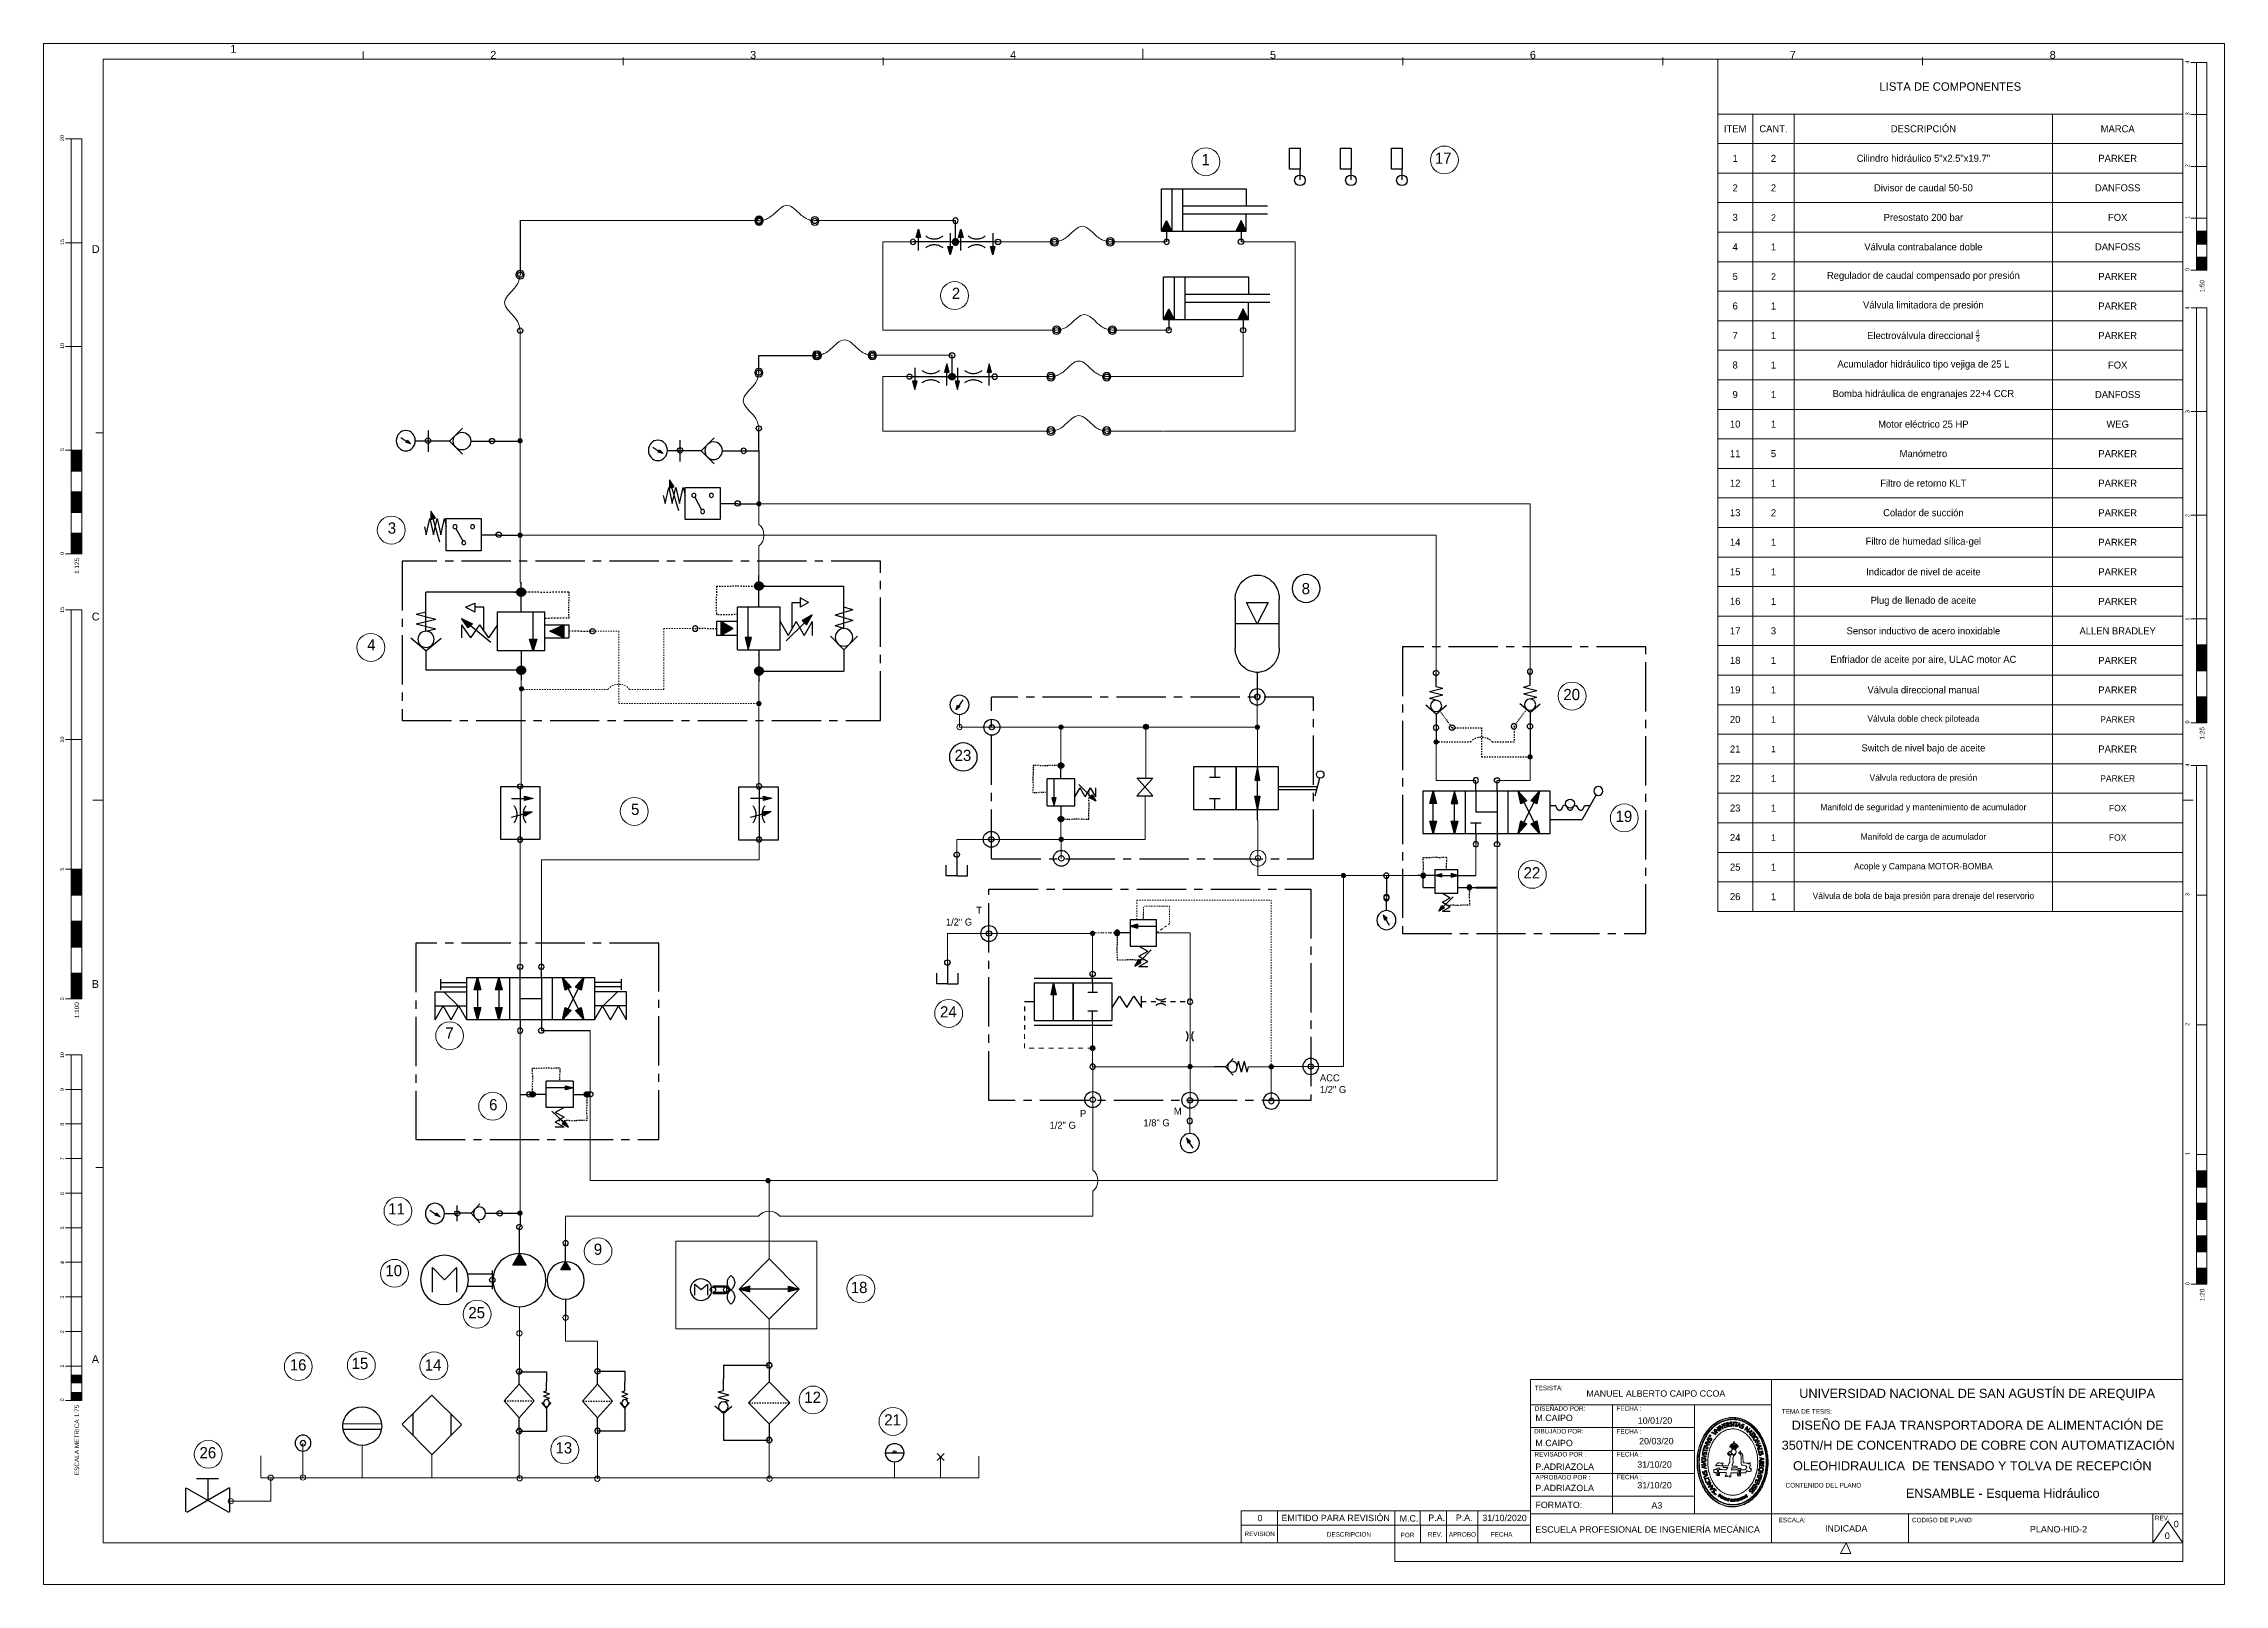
# Model space of a CAD drawing. Header units: millimetres. Extents: x 701 to 3045, y -109 to 653.
# Drawn here: x 701 to 1544, y -7 to 589 of the extents above; entities that cross this region are included whole.
import ezdxf

# ---------------------------------------------------------------- set-up
doc = ezdxf.new("R2010")
doc.units = ezdxf.units.MM
for name, pattern in [('ACAD_ISO07W100', [6, 0.5, -0.5, 0.5, -0.5, 0.5, -0.5, 0.5, -0.5, 0.5, -0.5, 0.5, -0.5]), ('ACAD_ISO10W100', [6, 1.5, -0.5, 0.5, -0.5, 1.5, -0.5, 0.5, -0.5]), ('CENTER2', [28.575, 19.05, -3.175, 3.175, -3.175]), ('DASHED', [19.05, 12.7, -6.35]), ('XKITLINE00', [0])]:
    doc.linetypes.add(name, pattern=pattern)
for name, color, linetype, lineweight in [('03 RETORNO A TANQUE', 5, 'DASHED', 40), ('04 CAUDAL DE SUCCIÓN', 4, 'DASHED', 5), ('05 CAUDAL DE MEDICIÓN', 2, 'Continuous', 30), ('G-Text', 2, 'Continuous', 50), ('G-TEXT 2', 6, 'Continuous', 50), ('G-TEXT 5', 3, 'Continuous', 5), ('Hoja del dibujo', 5, 'Continuous', 0), ('Otro tipo de objeto', 4, 'Continuous', 0), ('TEXTO', 2, 'Continuous', 70)]:
    doc.layers.add(name, color=color, linetype=linetype, lineweight=lineweight)
doc.layers.add('11 UNIDAD INTEGRADA', color=7, linetype='CENTER2')
doc.layers.add('labels', color=1, linetype='DASHED')
doc.styles.add('ROMAND_BOLD', font='arial.ttf')

msp = doc.modelspace()

# ---------------------------------------------------------------- texts
at = {"color": 170}
for s, height, p in [('3', 4.33, (833.83, 399.18)), ('4', 4.33, (825.86, 354.04)), ('5', 4.33, (927.86, 290.49)), ('7', 4.33, (856.08, 204.04)), ('6', 4.33, (872.99, 176.35)), ('11', 4.334, (833.97, 136.09)), ('9', 4.33, (913.45, 120.49)), ('10', 4.334, (832.89, 112.22)), ('18', 4.334, (1012.78, 105.7))]:
    msp.add_text(s, height=height, dxfattribs=at).set_placement(p)
at = {"color": 170, "linetype": 'Continuous', "lineweight": 20}
for s, height, p in [('8', 4.33, (1187.1, 375.78)), ('20', 4.334, (1288.25, 334.85)), ('23', 4.334, (1052.93, 311.33)), ('22', 4.334, (1272.87, 265.96)), ('24', 4.334, (1047.27, 212.22)), ('25', 4.334, (864.97, 95.99)), ('21', 4.334, (1025.74, 54.55)), ('26', 4.334, (761.05, 41.86))]:
    msp.add_text(s, height=height, dxfattribs=at).set_placement(p)
at = {"color": 7, "linetype": 'Continuous', "lineweight": 20, "attachment_point": 5}
for s, insert, char_height, width in [('{LISTA DE COMPONENTES}', (1437.82, 571.94), 3.2609, 178.1997), ('{ITEM}', (1354.67, 555.63), 2.717, 11.8953), ('CANT.', (1369.48, 555.63), 2.717, 14.4564), ('DESCRIPCIÓN', (1427.42, 555.63), 2.7174, 98.1674), ('MARCA', (1502.53, 555.63), 2.717, 48.7893), ('{1}', (1354.67, 544.22), 2.717, 11.8953), ('2', (1369.48, 544.22), 2.72, 14.4564), ('Cilindro hidráulico 5"x2.5"x19.7"', (1427.42, 544.22), 2.7174, 98.1674), ('PARKER', (1502.53, 544.22), 2.717, 48.7893), ('{2}', (1354.67, 532.81), 2.717, 11.8953), ('2', (1369.48, 532.81), 2.72, 14.4564), ('Divisor de caudal 50-50', (1427.42, 532.81), 2.7174, 98.1674), ('DANFOSS', (1502.53, 532.81), 2.717, 48.7893), ('{3}', (1354.67, 521.39), 2.717, 11.8953), ('Presostato 200 bar', (1427.42, 521.39), 2.7174, 98.1674), ('FOX', (1502.53, 521.39), 2.717, 48.7893), ('2', (1369.48, 521.39), 2.45, 14.4564), ('{4}', (1354.67, 509.98), 2.717, 11.8953), ('1', (1369.48, 509.98), 2.72, 14.4564), ('Válvula contrabalance doble', (1427.42, 509.98), 2.7174, 98.1674), ('DANFOSS', (1502.53, 509.98), 2.717, 48.7893), ('{5}', (1354.67, 498.57), 2.717, 11.8953), ('2', (1369.48, 498.57), 2.45, 14.4564), ('Regulador de caudal compensado por presión', (1427.42, 498.57), 2.7174, 98.1674), ('PARKER', (1502.53, 498.57), 2.717, 48.7893), ('Válvula limitadora de presión', (1427.42, 487.16), 2.7174, 98.1674), ('{6}', (1354.67, 487.16), 2.717, 11.8953), ('1', (1369.48, 487.16), 2.72, 14.4564), ('PARKER', (1502.53, 487.16), 2.717, 48.7893), ('{7}', (1354.67, 475.74), 2.717, 11.8953), ('1', (1369.48, 475.74), 2.72, 14.4564), ('\\A1;Electroválvula direccional {\\H0.7x;\\S4/3;}', (1427.42, 475.74), 2.7174, 98.1674), ('PARKER', (1502.53, 475.74), 2.717, 48.7893), ('{8}', (1354.67, 464.33), 2.717, 11.8953), ('1', (1369.48, 464.33), 2.72, 14.4564), ('Acumulador hidráulico tipo vejiga de 25 L', (1427.42, 464.33), 2.7174, 98.1674), ('FOX', (1502.53, 464.33), 2.717, 48.7893), ('{9}', (1354.67, 452.92), 2.717, 11.8953), ('1', (1369.48, 452.92), 2.72, 14.4564), ('Bomba hidráulica de engranajes 22+4 CCR', (1427.42, 452.92), 2.7174, 98.1674), ('DANFOSS', (1502.53, 452.92), 2.717, 48.7893), ('{10}', (1354.67, 441.5), 2.717, 11.8953), ('1', (1369.48, 441.5), 2.72, 14.4564), ('Motor eléctrico 25 HP', (1427.42, 441.5), 2.7174, 98.1674), ('WEG', (1502.53, 441.5), 2.717, 48.7893), ('{11}', (1354.67, 430.09), 2.717, 11.8953), ('5', (1369.48, 430.09), 2.72, 14.4564), ('Manómetro', (1427.42, 430.09), 2.717, 98.1674), ('PARKER', (1502.53, 430.09), 2.717, 48.7893), ('{12}', (1354.67, 418.68), 2.717, 11.8953), ('1', (1369.48, 418.68), 2.72, 14.4564), ('Filtro de retorno KLT', (1427.42, 418.68), 2.7174, 98.1674), ('PARKER', (1502.53, 418.68), 2.717, 48.7893), ('{13}', (1354.67, 407.26), 2.717, 11.8953), ('2', (1369.48, 407.26), 2.72, 14.4564), ('Colador de succión', (1427.42, 407.26), 2.7174, 98.1674), ('PARKER', (1502.53, 407.26), 2.717, 48.7893), ('{14}', (1354.67, 395.85), 2.717, 11.8953), ('1', (1369.48, 395.85), 2.72, 14.4564), ('Filtro de humedad sílica-gel', (1427.42, 395.85), 2.7174, 98.1674), ('PARKER', (1502.53, 395.85), 2.717, 48.7893), ('{15}', (1354.67, 384.44), 2.717, 11.8953), ('1', (1369.48, 384.44), 2.72, 14.4564), ('Indicador de nivel de aceite', (1427.42, 384.44), 2.7174, 98.1674), ('PARKER', (1502.53, 384.44), 2.717, 48.7893), ('{16}', (1354.67, 373.02), 2.717, 11.8953), ('1', (1369.48, 373.02), 2.72, 14.4564), ('Plug de llenado de aceite', (1427.42, 373.02), 2.7174, 98.1674), ('PARKER', (1502.53, 373.02), 2.717, 48.7893), ('{17}', (1354.67, 361.61), 2.717, 11.8953), ('3', (1369.48, 361.61), 2.72, 14.4564), ('Sensor inductivo de acero inoxidable', (1427.42, 361.61), 2.7174, 98.1674), ('ALLEN BRADLEY', (1502.53, 361.61), 2.7174, 48.7893), ('{18}', (1354.67, 350.2), 2.717, 11.8953), ('1', (1369.48, 350.2), 2.72, 14.4564), ('Enfriador de aceite por aire, ULAC motor AC', (1427.42, 350.2), 2.7174, 98.1674), ('PARKER', (1502.53, 350.2), 2.717, 48.7893), ('{19}', (1354.67, 338.79), 2.717, 11.8953), ('1', (1369.48, 338.79), 2.72, 14.4564), ('Válvula direccional manual', (1427.42, 338.79), 2.7174, 98.1674), ('PARKER', (1502.53, 338.79), 2.717, 48.7893), ('20', (1354.67, 327.37), 2.717, 11.8953), ('Válvula doble check piloteada', (1427.42, 327.37), 2.4457, 98.1674), ('1', (1369.48, 327.37), 2.45, 14.4564), ('PARKER', (1502.53, 327.37), 2.446, 48.7893), ('21', (1354.67, 315.96), 2.717, 11.8953), ('1', (1369.48, 315.96), 2.45, 14.4564), ('Switch de nivel bajo de aceite', (1427.42, 315.96), 2.7174, 98.1674), ('PARKER', (1502.53, 315.96), 2.717, 48.7893), ('22', (1354.67, 304.55), 2.717, 11.8953), ('1', (1369.48, 304.55), 2.72, 14.4564), ('Válvula reductora de presión', (1427.42, 304.55), 2.4457, 98.1674), ('PARKER', (1502.53, 304.55), 2.446, 48.7893), ('23', (1354.67, 293.13), 2.717, 11.8953), ('1', (1369.48, 293.13), 2.72, 14.4564), ('Manifold de seguridad y mantenimiento de acumulador', (1427.42, 293.13), 2.4457, 98.1674), ('FOX', (1502.53, 293.13), 2.446, 48.7893), ('24', (1354.67, 281.72), 2.717, 11.8953), ('1', (1369.48, 281.72), 2.45, 14.4564), ('Manifold de carga de acumulador', (1427.42, 281.72), 2.4457, 98.1674), ('FOX', (1502.53, 281.72), 2.446, 48.7893), ('25', (1354.67, 270.31), 2.717, 11.8953), ('1', (1369.48, 270.31), 2.72, 14.4564), ('Acople y Campana MOTOR-BOMBA', (1427.42, 270.31), 2.4457, 98.1674), ('26', (1354.67, 258.89), 2.717, 11.8953), ('1', (1369.48, 258.89), 2.72, 14.4564), ('Válvula de bola de baja presión para drenaje del reservorio', (1427.42, 258.89), 2.4457, 98.1674)]:
    msp.add_mtext(s, dxfattribs=dict(at, insert=insert, char_height=char_height, width=width))
at = {"layer": '05 CAUDAL DE MEDICIÓN', "color": 2}
for s, height, p in [('1', 4.33, (1148.36, 541.57)), ('17', 4.334, (1238.58, 542.11)), ('2', 4.33, (1051.85, 489.9)), ('19', 4.334, (1308.43, 287.76)), ('16', 4.334, (795.93, 75.8)), ('15', 4.334, (819.84, 76.35)), ('14', 4.334, (848.1, 75.77)), ('12', 4.334, (994.84, 63.27)), ('13', 4.334, (898.65, 43.74))]:
    msp.add_text(s, height=height, dxfattribs=at).set_placement(p)
at = {"layer": 'G-Text', "style": 'ROMAND_BOLD'}
for s, height, p in [('MANUEL ALBERTO CAIPO CCOA', 2.452, (1297.17, 65.68)), ('M.CAIPO', 2.452, (1277.44, 56.25)), ('10/01/20', 2.452, (1317.01, 55.22)), ('M.CAIPO', 2.452, (1277.44, 46.55)), ('20/03/20', 2.452, (1317.54, 47.27)), ('P.ADRIAZOLA', 2.452, (1277.44, 37.4)), ('31/10/20', 2.452, (1316.84, 38.25)), ('P.ADRIAZOLA', 2.452, (1277.44, 29.16)), ('31/10/20', 2.452, (1316.85, 30.23)), ('0', 2.45, (1170.02, 17.55)), ('EMITIDO PARA REVISIÓN', 2.452, (1179.28, 17.57)), ('M.C.', 2.452, (1224.97, 17.41)), ('P.A.', 2.452, (1236.04, 17.69)), ('P.A.', 2.452, (1246.68, 17.69)), ('31/10/2020', 2.452, (1256.93, 17.57)), ('FORMATO:', 2.452, (1277.46, 22.62)), ('A3', 2.452, (1322.3, 22.44)), ('ESCUELA PROFESIONAL DE INGENIERÍA MECÁNICA', 2.452, (1277.44, 13.13)), ('INDICADA', 2.452, (1389.4, 13.55))]:
    msp.add_text(s, height=height, dxfattribs=at).set_placement(p)
at = {"layer": 'G-TEXT 2', "style": 'ROMAND_BOLD'}
for s, p in [('UNIVERSIDAD NACIONAL DE SAN AGUSTÍN DE AREQUIPA', (1379.45, 65.2)), ('DISEÑO DE FAJA TRANSPORTADORA DE ALIMENTACIÓN DE ', (1376.53, 52.9)), ('350TN/H DE CONCENTRADO DE COBRE CON AUTOMATIZACIÓN ', (1372.64, 45.17)), ('OLEOHIDRAULICA  DE TENSADO Y TOLVA DE RECEPCIÓN', (1377.03, 37.23)), ('ENSAMBLE - Esquema Hidráulico ', (1420.65, 26.58))]:
    msp.add_text(s, height=3.5083, dxfattribs=at).set_placement(p)
at = {"layer": 'G-TEXT 5', "style": 'ROMAND_BOLD'}
for s, height, p in [('TESISTA:', 1.758, (1277.2, 68.16)), ('DISEÑADO POR:', 1.7584, (1277.2, 60.2)), ('FECHA :', 1.758, (1308.79, 60.21)), ('TEMA DE TESIS:', 1.7584, (1372.69, 59.09)), ('DIBUJADO POR:', 1.7584, (1276.93, 51.46)), ('FECHA :', 1.758, (1308.79, 51.38)), ('REVISADO POR :', 1.7584, (1277.09, 42.55)), ('FECHA :', 1.758, (1308.94, 42.55)), ('APROBADO POR :', 1.7584, (1277.46, 33.67)), ('FECHA :', 1.758, (1308.94, 33.73)), ('CONTENIDO DEL PLANO', 1.7584, (1374.16, 30.56)), ('ESCALA:', 1.758, (1371.5, 17.12)), ('CODIGO DE PLANO:', 1.7584, (1423.01, 17.12)), ('REV.', 1.758, (1516.89, 17.87)), (' REVISION', 1.758, (1164.31, 11.77)), ('DESCRIPCION', 1.7584, (1196.82, 11.56)), ('POR', 1.758, (1225.32, 11.33)), ('REV.', 1.758, (1235.86, 11.56)), ('APROBO', 1.758, (1243.98, 11.56)), ('FECHA', 1.758, (1260.23, 11.56))]:
    msp.add_text(s, height=height, dxfattribs=at).set_placement(p)
at = {"layer": 'labels'}
for s, height, p in [('T', 2.72, (1061.31, 252.27)), ('1/2" G', 2.717, (1049.54, 247.74)), ('ACC', 2.717, (1194.13, 187.53)), ('1/2" G', 2.717, (1194.13, 183)), ('M', 2.72, (1137.68, 174.69)), ('1/2" G', 2.717, (1089.63, 169.2)), ('P', 2.72, (1101.4, 173.73)), ('1/8" G', 2.717, (1125.91, 170.16))]:
    msp.add_text(s, height=height, dxfattribs=at).set_placement(p)
at = {"layer": 'Otro tipo de objeto', "style": 'ROMAND_BOLD'}
for s, p in [('1', (772.97, 585.05)), ('2', (873.43, 582.72)), ('3', (973.9, 582.72)), ('4', (1074.37, 582.72)), ('5', (1174.84, 582.72)), ('6', (1275.31, 582.72)), ('7', (1375.78, 582.72)), ('8', (1476.24, 582.72)), ('D', (719.39, 507.65)), ('C', (719.39, 365.64)), ('B', (719.39, 223.64)), ('A', (719.39, 78.63))]:
    msp.add_text(s, height=3.01, dxfattribs=at).set_placement(p)
for s, height, p in [('4', 1.51, (1530.24, 580.87)), ('3', 1.51, (1530.24, 560.85)), ('20', 1.505, (708.7, 550.85)), ('2', 1.51, (1530.24, 540.81)), ('1', 1.51, (1530.24, 520.84)), ('15', 1.505, (708.7, 510.67)), ('0', 1.51, (1530.24, 500.71)), ('1:50', 1.766, (1536.05, 492.42)), ('4', 1.51, (1530.24, 485.82)), ('10', 1.505, (708.7, 470.57)), ('3', 1.51, (1530.24, 445.75)), ('5', 1.51, (708.7, 431.1)), ('2', 1.51, (1530.24, 405.61)), ('0', 1.51, (708.7, 391)), ('1:125', 1.766, (714.51, 383.62)), ('15', 1.505, (708.7, 368.56)), ('1', 1.51, (1530.24, 365.6)), ('10', 1.505, (708.7, 318.44)), ('0', 1.51, (1530.24, 325.81)), ('1:25', 1.766, (1536.05, 319.64)), ('4', 1.51, (1530.24, 309.23)), ('5', 1.51, (708.7, 268.94)), ('3', 1.51, (1530.24, 259.14)), ('0', 1.51, (708.7, 218.82)), ('1:100', 1.766, (714.51, 211.95)), ('2', 1.51, (1530.24, 209.02)), ('10', 1.505, (708.7, 196.47)), ('9', 1.51, (708.7, 183.75)), ('8', 1.51, (708.7, 170.37)), ('7', 1.51, (708.7, 157)), ('1', 1.51, (1530.24, 158.98)), ('6', 1.51, (708.7, 143.61)), ('5', 1.51, (708.7, 130.28)), ('4', 1.51, (708.7, 116.89)), ('0', 1.51, (1530.24, 108.78)), ('3', 1.51, (708.7, 103.56)), ('1:20', 1.766, (1536.05, 102.61)), ('2', 1.51, (708.7, 90.2)), ('1', 1.51, (708.7, 76.91)), ('0', 1.51, (708.7, 63.85)), ('1:75', 1.766, (714.51, 57.71)), ('ESCALA METRICA', 1.7663, (714.51, 35.36))]:
    msp.add_text(s, height=height, rotation=90, dxfattribs=at).set_placement(p)
at = {"layer": 'TEXTO', "style": 'ROMAND_BOLD'}
for s, height, p in [('0', 2.51, (1524.23, 15.19)), ('PLANO-HID-2', 2.5059, (1468.55, 13.19)), ('0', 2.51, (1520.72, 10.68))]:
    msp.add_text(s, height=height, dxfattribs=at).set_placement(p)

# ---------------------------------------------------------------- blocks, each defined once
blk = doc.blocks.new('UNSA')
at = {"layer": 'G-TEXT 5', "lineweight": 0}
for points in [[(1713.96, -321.17), (1713.69, -321.2), (1713.15, -321.27), (1712.61, -321.37), (1712.08, -321.5), (1711.56, -321.64), (1711.04, -321.81), (1710.54, -322.01), (1710.04, -322.23), (1709.55, -322.47), (1709.07, -322.74), (1708.6, -323.03), (1708.13, -323.34), (1707.68, -323.68), (1707.23, -324.04), (1706.79, -324.42), (1706.36, -324.83), (1706.15, -325.04), (1705.89, -325.31), (1705.39, -325.88), (1704.92, -326.48), (1704.47, -327.1), (1704.04, -327.74), (1703.65, -328.4), (1703.28, -329.09), (1702.93, -329.8), (1702.62, -330.53), (1702.33, -331.28), (1702.08, -332.05), (1701.85, -332.84), (1701.65, -333.65), (1701.48, -334.47), (1701.34, -335.31), (1701.23, -336.17), (1701.18, -336.6), (1701.17, -336.77), (1701.15, -337.18), (1701.13, -337.88), (1701.13, -338.9), (1701.15, -339.6), (1701.17, -340), (1701.18, -340.17), (1701.22, -340.6), (1701.34, -341.45), (1701.48, -342.29), (1701.65, -343.11), (1701.84, -343.91), (1702.07, -344.7), (1702.32, -345.46), (1702.61, -346.21), (1702.92, -346.94), (1703.25, -347.64), (1703.62, -348.33), (1704.01, -348.99), (1704.43, -349.63), (1704.87, -350.24), (1705.34, -350.83), (1705.83, -351.4), (1706.09, -351.67), (1706.23, -351.81), (1706.5, -352.09), (1706.79, -352.35), (1707.08, -352.61), (1707.37, -352.86), (1707.66, -353.09), (1707.96, -353.32), (1708.27, -353.53), (1708.57, -353.74), (1708.89, -353.93), (1709.2, -354.12), (1709.52, -354.29), (1709.84, -354.45), (1710.16, -354.61), (1710.48, -354.75), (1710.81, -354.88), (1711.14, -355), (1711.48, -355.12), (1711.81, -355.22), (1712.15, -355.31), (1712.49, -355.38), (1712.83, -355.45), (1713.18, -355.51), (1713.52, -355.56), (1713.87, -355.59), (1714.22, -355.61), (1714.57, -355.63), (1714.92, -355.63), (1715.27, -355.62), (1715.62, -355.6), (1715.98, -355.57), (1716.33, -355.53), (1716.51, -355.5), (1716.74, -355.47), (1717.19, -355.38), (1717.64, -355.27), (1718.09, -355.14), (1718.53, -354.99), (1718.96, -354.83), (1719.39, -354.65), (1719.81, -354.45), (1720.23, -354.23), (1720.64, -354), (1721.05, -353.75), (1721.45, -353.48), (1721.84, -353.2), (1722.22, -352.9), (1722.59, -352.59), (1722.96, -352.26), (1723.32, -351.92), (1723.66, -351.56), (1724, -351.18), (1724.33, -350.8), (1724.65, -350.4), (1724.96, -349.99), (1725.26, -349.56), (1725.55, -349.12), (1725.83, -348.67), (1726.09, -348.21), (1726.34, -347.73), (1726.59, -347.24), (1726.81, -346.75), (1727.03, -346.24), (1727.23, -345.72), (1727.42, -345.19), (1727.51, -344.92), (1727.59, -344.67), (1727.74, -344.17), (1727.87, -343.67), (1728, -343.15), (1728.11, -342.64), (1728.2, -342.12), (1728.29, -341.6), (1728.36, -341.08), (1728.42, -340.56), (1728.46, -340.03), (1728.5, -339.51), (1728.52, -338.98), (1728.52, -338.45), (1728.52, -337.93), (1728.5, -337.4), (1728.47, -336.88), (1728.43, -336.35), (1728.37, -335.83), (1728.3, -335.31), (1728.22, -334.8), (1728.13, -334.28), (1728.02, -333.78), (1727.9, -333.27), (1727.78, -332.77), (1727.63, -332.27), (1727.48, -331.78), (1727.31, -331.29), (1727.13, -330.81), (1726.94, -330.34), (1726.74, -329.87), (1726.52, -329.41), (1726.29, -328.96), (1726.17, -328.74), (1726.03, -328.47), (1725.73, -327.95), (1725.42, -327.45), (1725.1, -326.98), (1724.76, -326.52), (1724.41, -326.08), (1724.04, -325.64), (1723.65, -325.21), (1723.44, -325), (1723.24, -324.8), (1722.83, -324.41), (1722.42, -324.05), (1722, -323.71), (1721.57, -323.39), (1721.14, -323.09), (1720.7, -322.81), (1720.25, -322.55), (1719.79, -322.32), (1719.33, -322.1), (1718.86, -321.91), (1718.38, -321.74), (1717.89, -321.59), (1717.4, -321.46), (1716.9, -321.35), (1716.38, -321.26), (1716.13, -321.23), (1715.92, -321.2), (1715.35, -321.17), (1714.72, -321.15), (1714.16, -321.16)], [(1716.01, -321.36), (1716.18, -321.38), (1716.5, -321.43), (1716.82, -321.48), (1717.15, -321.54), (1717.47, -321.62), (1717.78, -321.7), (1718.1, -321.8), (1718.41, -321.9), (1718.72, -322.01), (1719.03, -322.14), (1719.34, -322.27), (1719.64, -322.41), (1720.09, -322.63), (1720.68, -322.97), (1721.26, -323.34), (1721.82, -323.75), (1722.37, -324.19), (1722.9, -324.67), (1723.42, -325.17), (1723.92, -325.71), (1724.39, -326.29), (1724.85, -326.89), (1725.07, -327.2), (1725.24, -327.44), (1725.55, -327.93), (1725.84, -328.43), (1726.12, -328.93), (1726.39, -329.46), (1726.63, -329.99), (1726.86, -330.53), (1727.08, -331.08), (1727.28, -331.64), (1727.46, -332.21), (1727.63, -332.78), (1727.78, -333.36), (1727.91, -333.95), (1728.03, -334.54), (1728.13, -335.14), (1728.21, -335.74), (1728.27, -336.35), (1728.33, -336.95), (1728.36, -337.56), (1728.37, -338.17), (1728.37, -338.78), (1728.35, -339.39), (1728.32, -340), (1728.26, -340.62), (1728.19, -341.22), (1728.1, -341.83), (1728, -342.43), (1727.87, -343.02), (1727.73, -343.62), (1727.57, -344.21), (1727.4, -344.79), (1727.2, -345.36), (1727.09, -345.65), (1727.01, -345.88), (1726.82, -346.34), (1726.63, -346.79), (1726.42, -347.23), (1726.21, -347.66), (1725.99, -348.08), (1725.76, -348.49), (1725.52, -348.89), (1725.27, -349.28), (1725.01, -349.67), (1724.74, -350.04), (1724.46, -350.4), (1724.17, -350.76), (1723.87, -351.1), (1723.57, -351.44), (1723.25, -351.77), (1723.08, -351.93), (1722.89, -352.12), (1722.49, -352.48), (1722.08, -352.82), (1721.67, -353.14), (1721.25, -353.45), (1720.82, -353.73), (1720.38, -353.99), (1719.94, -354.23), (1719.49, -354.44), (1719.04, -354.64), (1718.57, -354.82), (1718.1, -354.98), (1717.63, -355.12), (1717.14, -355.23), (1716.65, -355.33), (1716.15, -355.41), (1715.89, -355.44), (1715.7, -355.45), (1715.14, -355.47), (1714.52, -355.47), (1713.96, -355.45), (1713.75, -355.44), (1713.46, -355.4), (1712.89, -355.31), (1712.32, -355.19), (1711.76, -355.05), (1711.21, -354.87), (1710.67, -354.67), (1710.14, -354.45), (1709.62, -354.19), (1709.11, -353.91), (1708.61, -353.6), (1708.12, -353.26), (1707.64, -352.9), (1707.17, -352.51), (1706.71, -352.09), (1706.26, -351.65), (1705.83, -351.18), (1705.62, -350.94), (1705.41, -350.7), (1705.02, -350.2), (1704.64, -349.68), (1704.29, -349.15), (1703.95, -348.59), (1703.63, -348.02), (1703.32, -347.43), (1703.04, -346.83), (1702.77, -346.22), (1702.53, -345.59), (1702.31, -344.95), (1702.1, -344.3), (1701.92, -343.64), (1701.76, -342.98), (1701.62, -342.31), (1701.51, -341.63), (1701.46, -341.29), (1701.41, -340.89), (1701.34, -340.24), (1701.31, -339.63), (1701.29, -338.88), (1701.29, -338.39), (1701.29, -337.9), (1701.31, -337.14), (1701.34, -336.53), (1701.41, -335.89), (1701.46, -335.49), (1701.5, -335.25), (1701.57, -334.76), (1701.66, -334.27), (1701.76, -333.8), (1701.87, -333.32), (1701.99, -332.85), (1702.13, -332.39), (1702.27, -331.93), (1702.42, -331.48), (1702.58, -331.04), (1702.75, -330.6), (1702.94, -330.17), (1703.13, -329.74), (1703.33, -329.32), (1703.54, -328.91), (1703.76, -328.51), (1703.99, -328.11), (1704.23, -327.72), (1704.48, -327.35), (1704.73, -326.98), (1705, -326.62), (1705.27, -326.27), (1705.55, -325.92), (1705.84, -325.59), (1706.13, -325.27), (1706.44, -324.96), (1706.75, -324.66), (1707.06, -324.37), (1707.39, -324.09), (1707.72, -323.83), (1708.06, -323.57), (1708.41, -323.33), (1708.58, -323.21), (1708.8, -323.07), (1709.23, -322.81), (1709.68, -322.57), (1710.12, -322.35), (1710.57, -322.15), (1711.02, -321.97), (1711.48, -321.82), (1711.95, -321.68), (1712.41, -321.56), (1712.88, -321.47), (1713.35, -321.39), (1713.83, -321.34), (1714.31, -321.31), (1714.79, -321.3), (1715.28, -321.31), (1715.77, -321.34)], [(1713.92, -321.82), (1713.74, -321.84), (1713.37, -321.89), (1713.01, -321.95), (1712.65, -322.02), (1712.3, -322.1), (1711.94, -322.2), (1711.58, -322.31), (1711.21, -322.44), (1711.02, -322.51), (1710.88, -322.56), (1710.47, -322.74), (1710.01, -322.96), (1709.62, -323.16), (1709.51, -323.22), (1709.22, -323.4), (1708.36, -323.97), (1708.13, -324.13), (1707.95, -324.27), (1707.59, -324.57), (1707.22, -324.9), (1706.86, -325.24), (1706.51, -325.6), (1706.17, -325.97), (1705.84, -326.34), (1705.53, -326.73), (1705.38, -326.92), (1705.25, -327.09), (1704.99, -327.46), (1704.73, -327.86), (1704.46, -328.28), (1704.21, -328.72), (1703.97, -329.15), (1703.75, -329.56), (1703.56, -329.96), (1703.48, -330.14), (1703.37, -330.4), (1703.28, -330.59), (1703.21, -330.74), (1703.04, -331.19), (1702.85, -331.71), (1702.69, -332.21), (1702.62, -332.43), (1702.56, -332.64), (1702.52, -332.76), (1702.47, -332.92), (1702.34, -333.43), (1702.2, -334.07), (1702.08, -334.69), (1702.04, -334.95), (1701.96, -335.43), (1701.88, -336.06), (1701.84, -336.45), (1701.81, -336.84), (1701.78, -337.24), (1701.77, -337.87), (1701.77, -338.36), (1701.77, -338.78), (1701.79, -339.55), (1701.84, -340.26), (1701.92, -340.99), (1701.98, -341.39), (1702.02, -341.66), (1702.12, -342.19), (1702.22, -342.72), (1702.34, -343.25), (1702.48, -343.77), (1702.63, -344.28), (1702.79, -344.79), (1702.97, -345.29), (1703.16, -345.78), (1703.36, -346.27), (1703.57, -346.74), (1703.8, -347.21), (1704.04, -347.67), (1704.29, -348.12), (1704.56, -348.56), (1704.83, -348.99), (1704.98, -349.2), (1705.12, -349.4), (1705.41, -349.8), (1705.72, -350.2), (1706.04, -350.58), (1706.38, -350.95), (1706.71, -351.3), (1707.06, -351.64), (1707.4, -351.95), (1707.57, -352.1), (1707.78, -352.27), (1708.21, -352.6), (1708.63, -352.9), (1709.07, -353.19), (1709.51, -353.45), (1709.95, -353.69), (1710.4, -353.91), (1710.85, -354.11), (1711.31, -354.28), (1711.77, -354.44), (1712.24, -354.57), (1712.72, -354.68), (1713.19, -354.76), (1713.68, -354.83), (1714.17, -354.87), (1714.66, -354.89), (1714.91, -354.9), (1715.14, -354.89), (1715.58, -354.88), (1716.01, -354.84), (1716.43, -354.79), (1716.85, -354.73), (1717.26, -354.64), (1717.68, -354.53), (1718.11, -354.4), (1718.34, -354.33), (1718.6, -354.24), (1719.11, -354.04), (1719.62, -353.8), (1720.13, -353.54), (1720.62, -353.25), (1721.11, -352.94), (1721.58, -352.6), (1722.05, -352.24), (1722.5, -351.85), (1722.94, -351.43), (1723.37, -351), (1723.78, -350.54), (1724.18, -350.06), (1724.56, -349.56), (1724.93, -349.04), (1725.28, -348.5), (1725.45, -348.23), (1725.54, -348.06), (1725.79, -347.61), (1726.04, -347.12), (1726.25, -346.69), (1726.32, -346.54), (1726.41, -346.34), (1726.48, -346.17), (1726.55, -346.01), (1726.7, -345.64), (1726.85, -345.22), (1727, -344.78), (1727.15, -344.32), (1727.28, -343.87), (1727.41, -343.42), (1727.51, -343.01), (1727.55, -342.82), (1727.59, -342.64), (1727.62, -342.52), (1727.67, -342.29), (1727.82, -341.37), (1727.87, -340.97), (1727.9, -340.67), (1727.96, -340.03), (1728, -339.37), (1728.02, -338.7), (1728.02, -338.03), (1728.01, -337.37), (1727.97, -336.74), (1727.92, -336.13), (1727.89, -335.84), (1727.82, -335.34), (1727.7, -334.62), (1727.63, -334.2), (1727.59, -334.03), (1727.56, -333.88), (1727.52, -333.72), (1727.48, -333.55), (1727.43, -333.36), (1727.38, -333.17), (1727.33, -332.99), (1727.25, -332.69), (1727.04, -332.01), (1726.8, -331.32), (1726.56, -330.7), (1726.46, -330.45), (1726.37, -330.25), (1726.28, -330.05), (1726.19, -329.86), (1725.98, -329.44), (1725.74, -328.97), (1725.48, -328.51), (1725.35, -328.3), (1725.21, -328.07), (1724.91, -327.61), (1724.6, -327.17), (1724.27, -326.74), (1723.93, -326.32), (1723.58, -325.91), (1723.21, -325.52), (1722.83, -325.14), (1722.44, -324.79), (1722.05, -324.45), (1721.64, -324.13), (1721.23, -323.82), (1720.81, -323.54), (1720.39, -323.29), (1719.97, -323.05), (1719.54, -322.84), (1719.33, -322.74), (1719.12, -322.65), (1718.94, -322.57), (1718.84, -322.53), (1718.6, -322.44), (1718.18, -322.29), (1717.55, -322.12), (1716.9, -321.97), (1716.6, -321.91), (1716.46, -321.89), (1716.15, -321.85), (1715.63, -321.81), (1714.89, -321.78), (1714.37, -321.79), (1714.06, -321.81)], [(1715.83, -322.02), (1716.05, -322.04), (1716.56, -322.11), (1717.07, -322.21), (1717.52, -322.31), (1717.7, -322.36), (1717.99, -322.45), (1718.49, -322.62), (1718.95, -322.8), (1719.4, -323), (1719.64, -323.12), (1719.84, -323.22), (1720.25, -323.44), (1720.65, -323.68), (1721.04, -323.94), (1721.43, -324.22), (1721.81, -324.51), (1722.18, -324.83), (1722.54, -325.15), (1722.9, -325.5), (1723.24, -325.86), (1723.58, -326.24), (1723.91, -326.63), (1724.22, -327.03), (1724.53, -327.45), (1724.82, -327.88), (1725.11, -328.32), (1725.24, -328.55), (1725.34, -328.72), (1725.59, -329.18), (1725.85, -329.68), (1726.07, -330.12), (1726.13, -330.27), (1726.3, -330.68), (1726.63, -331.53), (1726.92, -332.39), (1727.1, -333), (1727.2, -333.39), (1727.25, -333.57), (1727.3, -333.81), (1727.4, -334.27), (1727.48, -334.73), (1727.56, -335.19), (1727.62, -335.65), (1727.68, -336.13), (1727.75, -336.89), (1727.79, -337.43), (1727.8, -337.76), (1727.82, -338.39), (1727.8, -339.04), (1727.75, -339.78), (1727.71, -340.21), (1727.67, -340.61), (1727.56, -341.46), (1727.42, -342.31), (1727.3, -342.88), (1727.22, -343.22), (1727.18, -343.37), (1727.12, -343.6), (1727.05, -343.86), (1727, -344.05), (1726.88, -344.44), (1726.75, -344.83), (1726.61, -345.22), (1726.46, -345.61), (1726.3, -346.01), (1726.13, -346.39), (1725.95, -346.77), (1725.86, -346.96), (1725.71, -347.27), (1725.46, -347.76), (1725.22, -348.17), (1724.95, -348.61), (1724.78, -348.87), (1724.57, -349.17), (1724.14, -349.77), (1723.69, -350.32), (1723.22, -350.85), (1722.74, -351.34), (1722.24, -351.81), (1721.71, -352.24), (1721.17, -352.64), (1720.89, -352.83), (1720.73, -352.94), (1720.34, -353.18), (1719.95, -353.41), (1719.63, -353.58), (1719.53, -353.63), (1719.39, -353.69), (1719.2, -353.78), (1719.06, -353.84), (1718.77, -353.96), (1718.46, -354.08), (1718.14, -354.19), (1717.82, -354.28), (1717.48, -354.38), (1717.15, -354.46), (1716.8, -354.53), (1716.63, -354.56), (1716.44, -354.59), (1716.02, -354.64), (1715.57, -354.68), (1715.11, -354.69), (1714.63, -354.69), (1714.16, -354.67), (1713.7, -354.63), (1713.26, -354.58), (1713.05, -354.54), (1712.91, -354.52), (1712.53, -354.43), (1712.12, -354.32), (1711.74, -354.22), (1711.6, -354.17), (1711.3, -354.07), (1710.71, -353.83), (1710.13, -353.56), (1709.56, -353.25), (1709.01, -352.91), (1708.47, -352.54), (1707.95, -352.14), (1707.44, -351.7), (1706.95, -351.24), (1706.48, -350.75), (1706.02, -350.22), (1705.59, -349.68), (1705.17, -349.1), (1704.78, -348.5), (1704.41, -347.88), (1704.06, -347.23), (1703.9, -346.9), (1703.74, -346.56), (1703.49, -346.02), (1703.3, -345.54), (1703.1, -344.99), (1702.99, -344.65), (1702.87, -344.28), (1702.65, -343.52), (1702.47, -342.76), (1702.31, -341.98), (1702.19, -341.2), (1702.1, -340.4), (1702.04, -339.59), (1702.01, -338.76), (1702, -338.34), (1702.01, -338.07), (1702.02, -337.54), (1702.04, -337.01), (1702.08, -336.49), (1702.13, -335.98), (1702.19, -335.48), (1702.26, -335), (1702.34, -334.55), (1702.38, -334.33), (1702.46, -333.97), (1702.57, -333.48), (1702.65, -333.2), (1702.7, -332.97), (1702.83, -332.53), (1702.97, -332.09), (1703.12, -331.65), (1703.27, -331.23), (1703.44, -330.81), (1703.61, -330.39), (1703.8, -329.99), (1703.99, -329.59), (1704.19, -329.2), (1704.4, -328.81), (1704.62, -328.44), (1704.85, -328.07), (1705.08, -327.71), (1705.33, -327.36), (1705.58, -327.02), (1705.83, -326.69), (1706.1, -326.37), (1706.37, -326.05), (1706.65, -325.75), (1706.93, -325.46), (1707.23, -325.17), (1707.53, -324.9), (1707.83, -324.64), (1708.14, -324.39), (1708.46, -324.15), (1708.78, -323.92), (1709.11, -323.7), (1709.45, -323.5), (1709.78, -323.3), (1710.13, -323.12), (1710.48, -322.95), (1710.66, -322.87), (1710.81, -322.81), (1711.18, -322.67), (1711.56, -322.53), (1711.89, -322.42), (1712, -322.38), (1712.16, -322.35), (1712.42, -322.28), (1712.6, -322.23), (1712.98, -322.15), (1713.4, -322.08), (1713.85, -322.03), (1714.08, -322), (1714.21, -322), (1714.66, -321.99), (1715.19, -321.99), (1715.67, -322.01)], [(1714.09, -325.61), (1713.83, -325.64), (1713.34, -325.73), (1712.87, -325.85), (1712.39, -326), (1712.14, -326.1), (1711.79, -326.24), (1711.67, -326.29), (1711.57, -326.35), (1711.31, -326.48), (1711.19, -326.55), (1710.92, -326.7), (1710.64, -326.88), (1710.36, -327.07), (1710.08, -327.28), (1709.8, -327.5), (1709.53, -327.73), (1709.28, -327.97), (1709.16, -328.08), (1709.03, -328.21), (1708.78, -328.47), (1708.54, -328.75), (1708.31, -329.03), (1708.08, -329.33), (1707.86, -329.63), (1707.64, -329.94), (1707.44, -330.26), (1707.24, -330.59), (1707.06, -330.93), (1706.88, -331.27), (1706.71, -331.62), (1706.55, -331.98), (1706.4, -332.35), (1706.25, -332.72), (1706.12, -333.09), (1706.06, -333.28), (1705.95, -333.64), (1705.78, -334.22), (1705.7, -334.54), (1705.68, -334.65), (1705.65, -334.79), (1705.59, -335.09), (1705.55, -335.28), (1705.48, -335.66), (1705.43, -336.06), (1705.38, -336.46), (1705.34, -336.87), (1705.31, -337.28), (1705.29, -337.7), (1705.28, -338.12), (1705.28, -338.55), (1705.29, -338.97), (1705.31, -339.39), (1705.34, -339.8), (1705.38, -340.21), (1705.43, -340.62), (1705.48, -341.02), (1705.55, -341.4), (1705.59, -341.59), (1705.66, -341.95), (1705.75, -342.34), (1705.82, -342.6), (1705.88, -342.83), (1706.02, -343.3), (1706.17, -343.75), (1706.34, -344.21), (1706.53, -344.65), (1706.73, -345.09), (1706.94, -345.52), (1707.17, -345.95), (1707.4, -346.35), (1707.65, -346.75), (1707.91, -347.13), (1708.18, -347.5), (1708.46, -347.85), (1708.75, -348.18), (1709.04, -348.49), (1709.35, -348.78), (1709.5, -348.92), (1709.69, -349.09), (1710.07, -349.4), (1710.46, -349.68), (1710.85, -349.93), (1711.23, -350.16), (1711.63, -350.36), (1712.02, -350.54), (1712.41, -350.69), (1712.61, -350.75), (1712.81, -350.82), (1712.93, -350.86), (1712.99, -350.87), (1713.26, -350.93), (1713.44, -350.97), (1713.59, -351), (1713.91, -351.05), (1714.23, -351.09), (1714.55, -351.11), (1714.87, -351.12), (1715.18, -351.11), (1715.5, -351.09), (1715.81, -351.06), (1716.12, -351.02), (1716.43, -350.96), (1716.74, -350.88), (1717.05, -350.8), (1717.35, -350.7), (1717.65, -350.59), (1717.95, -350.46), (1718.24, -350.33), (1718.39, -350.25), (1718.6, -350.14), (1719.03, -349.88), (1719.44, -349.61), (1719.84, -349.31), (1720.23, -348.98), (1720.61, -348.63), (1720.97, -348.25), (1721.33, -347.85), (1721.51, -347.63), (1721.59, -347.53), (1721.78, -347.28), (1722.07, -346.86), (1722.46, -346.25), (1722.71, -345.81), (1722.86, -345.53), (1722.92, -345.41), (1723.08, -345.07), (1723.29, -344.63), (1723.3, -344.57), (1723.32, -344.52), (1723.37, -344.41), (1723.42, -344.28), (1723.57, -343.9), (1723.72, -343.45), (1723.86, -343.01), (1723.92, -342.82), (1723.95, -342.69), (1723.98, -342.6), (1724, -342.53), (1724.06, -342.26), (1724.11, -342.05), (1724.14, -341.91), (1724.18, -341.76), (1724.22, -341.58), (1724.29, -341.19), (1724.35, -340.78), (1724.4, -340.35), (1724.45, -339.91), (1724.48, -339.46), (1724.51, -339.01), (1724.52, -338.56), (1724.52, -338.34), (1724.52, -338.02), (1724.49, -337.39), (1724.45, -336.76), (1724.38, -336.15), (1724.29, -335.54), (1724.18, -334.94), (1724.05, -334.35), (1723.89, -333.77), (1723.72, -333.21), (1723.52, -332.65), (1723.3, -332.11), (1723.07, -331.57), (1722.81, -331.06), (1722.53, -330.55), (1722.23, -330.06), (1721.91, -329.59), (1721.74, -329.36), (1721.62, -329.2), (1721.35, -328.87), (1721.07, -328.54), (1720.77, -328.23), (1720.47, -327.93), (1720.16, -327.64), (1719.84, -327.38), (1719.53, -327.14), (1719.38, -327.03), (1719.23, -326.92), (1718.91, -326.73), (1718.6, -326.54), (1718.28, -326.38), (1717.95, -326.22), (1717.62, -326.09), (1717.29, -325.97), (1716.96, -325.86), (1716.62, -325.77), (1716.28, -325.69), (1715.95, -325.64), (1715.61, -325.59), (1715.27, -325.57), (1714.93, -325.56), (1714.6, -325.57), (1714.26, -325.59)], [(1706.08, -327.84), (1706.06, -327.86), (1706.05, -327.9), (1706.06, -327.95), (1706.11, -328.04), (1706.15, -328.11), (1706.19, -328.18), (1706.26, -328.28), (1706.32, -328.33), (1706.38, -328.34), (1706.41, -328.33), (1706.43, -328.32), (1706.45, -328.31), (1706.46, -328.27), (1706.45, -328.18), (1706.4, -328.06), (1706.36, -327.98), (1706.32, -327.9), (1706.27, -327.83), (1706.23, -327.79), (1706.2, -327.78), (1706.17, -327.78), (1706.13, -327.79), (1706.1, -327.82), (1706.08, -327.84)], [(1707.58, -326.05), (1707.57, -326.06), (1707.54, -326.09), (1707.54, -326.11), (1707.56, -326.16), (1707.72, -326.48), (1707.84, -326.7), (1707.97, -326.95), (1708.08, -327.18), (1708.1, -327.24), (1708.1, -327.26), (1708.1, -327.26), (1708.07, -327.26), (1707.85, -327.18), (1707.53, -327.05), (1707.2, -326.9), (1707.06, -326.83), (1706.93, -326.77), (1706.83, -326.88), (1706.79, -326.92), (1706.74, -327), (1706.74, -327.02), (1706.75, -327.03), (1706.88, -327.1), (1707.31, -327.29), (1707.85, -327.53), (1708.01, -327.6), (1708.18, -327.66), (1708.26, -327.68), (1708.32, -327.68), (1708.37, -327.67), (1708.4, -327.64), (1708.44, -327.6), (1708.45, -327.57), (1708.46, -327.55), (1708.47, -327.51), (1708.46, -327.47), (1708.43, -327.41), (1708.4, -327.37), (1708.34, -327.27), (1708.32, -327.22), (1708.26, -327.12), (1707.94, -326.53), (1707.85, -326.37), (1707.76, -326.2), (1707.72, -326.13), (1707.66, -326.04), (1707.64, -326.03), (1707.62, -326.03), (1707.58, -326.05)], [(1708.81, -325.01), (1708.8, -325.01), (1708.79, -325.04), (1708.8, -325.08), (1708.87, -325.2), (1709.02, -325.4), (1709.14, -325.54), (1709.28, -325.72), (1709.41, -325.91), (1709.45, -325.98), (1709.45, -325.99), (1709.41, -325.98), (1709.13, -325.91), (1708.52, -325.75), (1708.17, -325.65), (1708.13, -325.64), (1708.07, -325.63), (1708.03, -325.64), (1707.98, -325.67), (1707.94, -325.7), (1707.85, -325.8), (1707.92, -325.89), (1708.56, -326.68), (1708.84, -327.02), (1708.86, -327.04), (1708.91, -327.05), (1708.96, -327.04), (1708.99, -327.01), (1708.99, -326.99), (1708.97, -326.94), (1708.76, -326.67), (1708.61, -326.48), (1708.46, -326.29), (1708.32, -326.1), (1708.29, -326.04), (1708.29, -326.03), (1708.3, -326.03), (1708.32, -326.03), (1708.43, -326.05), (1708.76, -326.14), (1709.21, -326.26), (1709.38, -326.31), (1709.6, -326.36), (1709.72, -326.38), (1709.78, -326.36), (1709.81, -326.35), (1709.85, -326.32), (1709.89, -326.26), (1709.9, -326.24), (1709.88, -326.21), (1709.74, -326.01), (1709.64, -325.88), (1709.38, -325.57), (1709.14, -325.27), (1709.06, -325.17), (1708.95, -325.05), (1708.89, -325), (1708.86, -324.99), (1708.84, -324.98), (1708.82, -325), (1708.81, -325.01)], [(1709.34, -324.62), (1709.25, -324.7), (1709.68, -325.35), (1710.02, -325.87), (1710.13, -326.04), (1710.14, -326.04), (1710.17, -326.04), (1710.24, -326.02), (1710.33, -325.96), (1710.38, -325.91), (1710.4, -325.89), (1710.39, -325.88), (1710.35, -325.79), (1710.09, -325.4), (1709.77, -324.92), (1709.57, -324.65), (1709.49, -324.55), (1709.48, -324.54), (1709.45, -324.55), (1709.38, -324.59), (1709.34, -324.62)], [(1710.72, -323.82), (1710.72, -323.84), (1710.72, -323.94), (1710.76, -324.2), (1710.81, -324.42), (1710.85, -324.65), (1710.9, -324.99), (1710.9, -325.05), (1710.9, -325.06), (1710.89, -325.07), (1710.85, -325.07), (1710.75, -324.99), (1710.56, -324.83), (1710.41, -324.7), (1710.22, -324.53), (1710, -324.34), (1709.91, -324.28), (1709.89, -324.27), (1709.87, -324.28), (1709.79, -324.32), (1709.75, -324.35), (1709.72, -324.38), (1709.68, -324.42), (1709.67, -324.45), (1709.68, -324.47), (1709.7, -324.49), (1709.84, -324.61), (1710.2, -324.93), (1710.58, -325.27), (1710.79, -325.46), (1710.85, -325.51), (1710.93, -325.58), (1710.94, -325.59), (1710.98, -325.57), (1711.07, -325.52), (1711.1, -325.5), (1711.14, -325.47), (1711.16, -325.44), (1711.17, -325.41), (1711.17, -325.39), (1711.13, -325.22), (1711.04, -324.78), (1710.95, -324.3), (1710.89, -324), (1710.87, -323.9), (1710.84, -323.81), (1710.81, -323.78), (1710.8, -323.77), (1710.77, -323.77), (1710.73, -323.8), (1710.72, -323.82)], [(1711.55, -323.47), (1711.41, -323.53), (1711.2, -323.61), (1711.18, -323.64), (1711.17, -323.66), (1711.2, -323.77), (1711.22, -323.84), (1711.37, -324.23), (1711.6, -324.88), (1711.68, -325.08), (1711.71, -325.16), (1711.73, -325.16), (1711.79, -325.15), (1711.97, -325.1), (1712.25, -325), (1712.42, -324.92), (1712.5, -324.88), (1712.51, -324.87), (1712.52, -324.84), (1712.52, -324.8), (1712.5, -324.77), (1712.49, -324.76), (1712.45, -324.76), (1712.34, -324.78), (1712.22, -324.83), (1712.12, -324.86), (1712.03, -324.89), (1711.98, -324.89), (1711.95, -324.86), (1711.92, -324.82), (1711.87, -324.71), (1711.83, -324.58), (1711.75, -324.37), (1711.9, -324.3), (1712.03, -324.26), (1712.1, -324.24), (1712.13, -324.24), (1712.18, -324.2), (1712.23, -324.16), (1712.25, -324.11), (1712.25, -324.09), (1712.24, -324.07), (1712.21, -324.04), (1712.15, -324.05), (1712.03, -324.09), (1711.93, -324.12), (1711.75, -324.19), (1711.7, -324.21), (1711.68, -324.19), (1711.63, -324.05), (1711.57, -323.87), (1711.52, -323.71), (1711.52, -323.69), (1711.53, -323.68), (1711.57, -323.65), (1711.67, -323.6), (1711.76, -323.57), (1711.87, -323.53), (1711.96, -323.48), (1711.98, -323.45), (1711.99, -323.43), (1711.99, -323.41), (1711.98, -323.39), (1711.96, -323.37), (1711.93, -323.36), (1711.85, -323.37), (1711.68, -323.42), (1711.55, -323.47)], [(1714.01, -322.93), (1713.97, -322.95), (1713.91, -322.99), (1713.86, -323.04), (1713.82, -323.09), (1713.79, -323.15), (1713.76, -323.21), (1713.75, -323.27), (1713.75, -323.34), (1713.75, -323.37), (1713.76, -323.44), (1713.79, -323.53), (1713.82, -323.57), (1713.87, -323.64), (1713.99, -323.71), (1714.07, -323.75), (1714.24, -323.83), (1714.44, -323.93), (1714.51, -323.98), (1714.54, -324.01), (1714.55, -324.07), (1714.55, -324.13), (1714.55, -324.17), (1714.54, -324.24), (1714.51, -324.28), (1714.47, -324.32), (1714.44, -324.34), (1714.39, -324.37), (1714.31, -324.4), (1714.23, -324.4), (1714.14, -324.37), (1714.08, -324.35), (1714.03, -324.32), (1713.95, -324.3), (1713.91, -324.3), (1713.89, -324.32), (1713.88, -324.34), (1713.87, -324.37), (1713.87, -324.4), (1713.86, -324.45), (1713.85, -324.46), (1713.82, -324.45), (1713.63, -324.31), (1713.39, -324.13), (1713.22, -323.98), (1713.2, -323.96), (1713.23, -323.92), (1713.33, -323.81), (1713.37, -323.77), (1713.43, -323.7), (1713.46, -323.64), (1713.47, -323.57), (1713.47, -323.53), (1713.47, -323.46), (1713.43, -323.33), (1713.38, -323.25), (1713.34, -323.2), (1713.3, -323.16), (1713.24, -323.13), (1713.21, -323.11), (1713.15, -323.09), (1713.05, -323.06), (1712.94, -323.07), (1712.78, -323.1), (1712.67, -323.13), (1712.56, -323.16), (1712.43, -323.2), (1712.38, -323.22), (1712.37, -323.24), (1712.37, -323.27), (1712.37, -323.31), (1712.42, -323.51), (1712.54, -324.02), (1712.66, -324.53), (1712.71, -324.73), (1712.72, -324.75), (1712.74, -324.78), (1712.78, -324.81), (1712.85, -324.82), (1712.94, -324.79), (1712.98, -324.77), (1713, -324.75), (1713.02, -324.72), (1713.02, -324.67), (1713, -324.57), (1712.98, -324.49), (1712.93, -324.3), (1712.91, -324.2), (1712.9, -324.17), (1712.91, -324.15), (1712.92, -324.14), (1712.93, -324.14), (1712.95, -324.15), (1713.1, -324.27), (1713.29, -324.43), (1713.44, -324.56), (1713.46, -324.58), (1713.47, -324.59), (1713.49, -324.6), (1713.55, -324.61), (1713.66, -324.6), (1713.77, -324.58), (1713.8, -324.57), (1713.83, -324.56), (1713.88, -324.54), (1713.97, -324.54), (1714.06, -324.56), (1714.15, -324.57), (1714.32, -324.57), (1714.47, -324.55), (1714.6, -324.5), (1714.7, -324.42), (1714.78, -324.33), (1714.83, -324.21), (1714.84, -324.07), (1714.84, -323.99), (1714.83, -323.94), (1714.82, -323.86), (1714.79, -323.8), (1714.73, -323.74), (1714.69, -323.7), (1714.62, -323.65), (1714.47, -323.56), (1714.4, -323.53), (1714.31, -323.51), (1714.17, -323.45), (1714.11, -323.4), (1714.07, -323.37), (1714.05, -323.33), (1714.04, -323.29), (1714.04, -323.27), (1714.04, -323.24), (1714.05, -323.19), (1714.07, -323.14), (1714.1, -323.1), (1714.14, -323.07), (1714.19, -323.05), (1714.24, -323.04), (1714.3, -323.04), (1714.33, -323.04), (1714.45, -323.05), (1714.55, -323.07), (1714.57, -323.07), (1714.61, -323.06), (1714.63, -323.05), (1714.64, -323.01), (1714.64, -322.99), (1714.64, -322.97), (1714.64, -322.93), (1714.62, -322.9), (1714.6, -322.88), (1714.57, -322.88), (1714.51, -322.86), (1714.36, -322.86), (1714.21, -322.87), (1714.07, -322.91)], [(1713.08, -323.37), (1713.11, -323.41), (1713.16, -323.52), (1713.16, -323.62), (1713.15, -323.7), (1713.12, -323.74), (1713.11, -323.76), (1713.08, -323.79), (1713, -323.84), (1712.92, -323.88), (1712.87, -323.88), (1712.85, -323.87), (1712.84, -323.87), (1712.83, -323.83), (1712.78, -323.67), (1712.74, -323.47), (1712.71, -323.32), (1712.71, -323.29), (1712.73, -323.28), (1712.81, -323.26), (1712.86, -323.26), (1712.9, -323.26), (1712.96, -323.27), (1713, -323.3), (1713.05, -323.34)], [(1715.14, -322.88), (1715.13, -322.94), (1715.12, -323.39), (1715.12, -323.72), (1715.1, -324.53), (1715.24, -324.54), (1715.38, -324.55), (1715.4, -324.07), (1715.41, -323.76), (1715.42, -323.32), (1715.42, -323.04), (1715.4, -322.92), (1715.38, -322.88), (1715.37, -322.88), (1715.34, -322.87), (1715.27, -322.86), (1715.2, -322.86), (1715.15, -322.87), (1715.14, -322.88)], [(1715.69, -322.96), (1715.69, -322.97), (1715.7, -323), (1715.74, -323.04), (1715.81, -323.07), (1715.92, -323.09), (1715.98, -323.1), (1716.03, -323.1), (1716.09, -323.11), (1716.11, -323.13), (1716.12, -323.14), (1716.12, -323.19), (1716.08, -323.48), (1716.05, -323.69), (1715.98, -324.12), (1715.94, -324.4), (1715.92, -324.61), (1716.03, -324.61), (1716.12, -324.62), (1716.17, -324.62), (1716.18, -324.62), (1716.19, -324.61), (1716.21, -324.56), (1716.28, -324.24), (1716.37, -323.68), (1716.4, -323.49), (1716.44, -323.28), (1716.47, -323.2), (1716.47, -323.19), (1716.5, -323.19), (1716.6, -323.19), (1716.66, -323.2), (1716.73, -323.21), (1716.82, -323.22), (1716.88, -323.2), (1716.9, -323.16), (1716.91, -323.13), (1716.91, -323.12), (1716.9, -323.1), (1716.88, -323.08), (1716.84, -323.06), (1716.73, -323.04), (1716.42, -322.98), (1716.17, -322.94), (1716.02, -322.92), (1715.82, -322.89), (1715.75, -322.89), (1715.71, -322.91), (1715.7, -322.92), (1715.69, -322.95), (1715.69, -322.96)], [(1717.37, -323.34), (1717.13, -323.67), (1716.62, -324.38), (1716.56, -324.47), (1716.47, -324.61), (1716.47, -324.64), (1716.47, -324.65), (1716.48, -324.66), (1716.52, -324.68), (1716.54, -324.68), (1716.57, -324.68), (1716.61, -324.66), (1716.66, -324.61), (1716.72, -324.54), (1716.75, -324.49), (1716.8, -324.42), (1716.9, -324.32), (1716.92, -324.3), (1716.95, -324.3), (1717.02, -324.31), (1717.15, -324.33), (1717.28, -324.37), (1717.46, -324.43), (1717.48, -324.67), (1717.49, -324.77), (1717.52, -324.92), (1717.52, -324.94), (1717.54, -324.96), (1717.62, -325), (1717.71, -325.03), (1717.79, -325.04), (1717.81, -325.03), (1717.81, -324.97), (1717.78, -324.48), (1717.73, -323.83), (1717.69, -323.34), (1717.68, -323.28), (1717.64, -323.27), (1717.55, -323.25), (1717.52, -323.24), (1717.48, -323.24), (1717.44, -323.26), (1717.39, -323.3)], [(1717.43, -324.19), (1717.43, -324.2), (1717.41, -324.21), (1717.36, -324.22), (1717.3, -324.21), (1717.16, -324.17), (1717.07, -324.13), (1717.04, -324.11), (1717.04, -324.1), (1717.05, -324.08), (1717.15, -323.93), (1717.22, -323.82), (1717.39, -323.58), (1717.42, -323.86), (1717.43, -323.98), (1717.44, -324.15)], [(1718.53, -323.77), (1718.48, -323.8), (1718.4, -323.86), (1718.35, -323.94), (1718.31, -324.03), (1718.3, -324.13), (1718.31, -324.23), (1718.35, -324.34), (1718.41, -324.45), (1718.44, -324.5), (1718.56, -324.65), (1718.66, -324.81), (1718.69, -324.89), (1718.69, -324.92), (1718.69, -324.93), (1718.68, -324.97), (1718.64, -325.03), (1718.56, -325.1), (1718.49, -325.14), (1718.45, -325.15), (1718.43, -325.15), (1718.38, -325.15), (1718.28, -325.11), (1718.18, -325.05), (1718.1, -324.97), (1718.08, -324.93), (1718.06, -324.88), (1718.01, -324.83), (1717.98, -324.83), (1717.96, -324.83), (1717.93, -324.86), (1717.91, -324.89), (1717.89, -324.92), (1717.87, -324.96), (1717.88, -325), (1717.91, -325.05), (1717.94, -325.08), (1717.97, -325.12), (1718.06, -325.2), (1718.17, -325.26), (1718.3, -325.32), (1718.37, -325.34), (1718.42, -325.35), (1718.53, -325.36), (1718.63, -325.34), (1718.73, -325.3), (1718.82, -325.25), (1718.89, -325.17), (1718.94, -325.08), (1718.98, -324.98), (1718.99, -324.92), (1718.99, -324.85), (1718.98, -324.73), (1718.92, -324.6), (1718.83, -324.46), (1718.75, -324.36), (1718.7, -324.3), (1718.64, -324.19), (1718.63, -324.11), (1718.63, -324.07), (1718.65, -324.03), (1718.67, -323.99), (1718.69, -323.97), (1718.71, -323.95), (1718.76, -323.92), (1718.81, -323.91), (1718.87, -323.91), (1718.92, -323.92), (1718.98, -323.95), (1719.04, -323.99), (1719.1, -324.05), (1719.13, -324.08), (1719.16, -324.11), (1719.2, -324.15), (1719.23, -324.16), (1719.26, -324.15), (1719.28, -324.14), (1719.3, -324.12), (1719.33, -324.07), (1719.33, -324.04), (1719.33, -324.01), (1719.29, -323.96), (1719.24, -323.91), (1719.16, -323.85), (1719.07, -323.8), (1718.97, -323.76), (1718.87, -323.72), (1718.78, -323.7), (1718.74, -323.7), (1718.71, -323.71), (1718.59, -323.74), (1718.53, -323.77)], [(1720.22, -324.87), (1719.99, -325.18), (1719.68, -325.6), (1719.53, -325.84), (1719.49, -325.93), (1719.49, -325.96), (1719.5, -325.98), (1719.52, -325.99), (1719.55, -326.02), (1719.56, -326.03), (1719.59, -326), (1719.76, -325.79), (1719.87, -325.63), (1720.11, -325.3), (1720.25, -325.14), (1720.34, -325.03), (1720.33, -325.8), (1720.32, -326.57), (1720.42, -326.64), (1720.52, -326.72), (1720.59, -326.63), (1720.69, -326.49), (1720.88, -326.24), (1721.09, -325.95), (1721.29, -325.67), (1721.37, -325.57), (1721.45, -325.43), (1721.47, -325.38), (1721.47, -325.36), (1721.47, -325.35), (1721.45, -325.33), (1721.42, -325.32), (1721.39, -325.32), (1721.33, -325.35), (1721.25, -325.44), (1721.2, -325.51), (1721.05, -325.72), (1720.86, -325.99), (1720.64, -326.27), (1720.64, -325.51), (1720.64, -324.75), (1720.56, -324.68), (1720.52, -324.65), (1720.46, -324.62), (1720.44, -324.61), (1720.42, -324.63), (1720.3, -324.77), (1720.22, -324.87)], [(1721.38, -326.4), (1720.8, -326.69), (1720.62, -326.78), (1720.62, -326.8), (1720.63, -326.85), (1720.64, -326.87), (1720.67, -326.89), (1720.7, -326.9), (1720.76, -326.89), (1720.89, -326.84), (1720.97, -326.8), (1721.18, -326.69), (1721.38, -326.87), (1721.47, -326.95), (1721.55, -327.04), (1721.58, -327.08), (1721.59, -327.09), (1721.58, -327.12), (1721.52, -327.26), (1721.48, -327.36), (1721.37, -327.58), (1721.47, -327.68), (1721.51, -327.72), (1721.58, -327.77), (1721.6, -327.78), (1721.61, -327.77), (1721.66, -327.7), (1721.76, -327.51), (1721.84, -327.33), (1722.03, -326.92), (1722.18, -326.57), (1722.24, -326.44), (1722.32, -326.25), (1722.33, -326.21), (1722.32, -326.2), (1722.28, -326.14), (1722.23, -326.07), (1722.17, -326.03), (1722.16, -326.03), (1721.98, -326.11)], [(1721.92, -326.36), (1721.92, -326.4), (1721.85, -326.56), (1721.75, -326.75), (1721.68, -326.89), (1721.66, -326.9), (1721.64, -326.89), (1721.56, -326.82), (1721.5, -326.77), (1721.45, -326.71), (1721.41, -326.66), (1721.4, -326.62), (1721.42, -326.59), (1721.46, -326.56), (1721.55, -326.5), (1721.66, -326.45), (1721.81, -326.37), (1721.91, -326.33), (1721.92, -326.35)], [(1722.65, -326.68), (1722.64, -326.69), (1722.66, -326.73), (1722.7, -326.82), (1722.75, -326.89), (1722.8, -326.95), (1722.86, -327.05), (1722.86, -327.07), (1722.83, -327.1), (1722.55, -327.34), (1722.34, -327.51), (1721.94, -327.84), (1721.79, -327.97), (1721.78, -327.98), (1721.77, -328), (1721.78, -328.05), (1721.82, -328.11), (1721.85, -328.15), (1721.92, -328.21), (1721.94, -328.21), (1721.96, -328.21), (1722.07, -328.14), (1722.32, -327.95), (1722.53, -327.77), (1722.7, -327.62), (1722.96, -327.42), (1723.08, -327.35), (1723.1, -327.34), (1723.11, -327.34), (1723.16, -327.38), (1723.18, -327.41), (1723.22, -327.46), (1723.29, -327.55), (1723.35, -327.6), (1723.4, -327.62), (1723.42, -327.62), (1723.45, -327.61), (1723.47, -327.57), (1723.47, -327.51), (1723.44, -327.45), (1723.42, -327.42), (1723.3, -327.28), (1723.07, -326.99), (1722.97, -326.87), (1722.82, -326.71), (1722.74, -326.65), (1722.71, -326.63), (1722.68, -326.64), (1722.65, -326.66), (1722.65, -326.68)], [(1722.89, -328.14), (1722.41, -328.53), (1722.26, -328.65), (1722.27, -328.67), (1722.32, -328.74), (1722.35, -328.78), (1722.45, -328.9), (1723.09, -328.39), (1723.35, -328.19), (1723.7, -327.91), (1723.74, -327.87), (1723.74, -327.85), (1723.69, -327.78), (1723.63, -327.7), (1723.58, -327.65), (1723.56, -327.64), (1723.51, -327.67), (1723.15, -327.94), (1722.89, -328.14)], [(1703.07, -335.48), (1703.07, -335.5), (1703.08, -335.55), (1703.11, -335.6), (1703.17, -335.63), (1703.2, -335.65), (1703.33, -335.7), (1703.58, -335.81), (1703.86, -335.94), (1704.06, -336.03), (1704.13, -336.06), (1704.2, -336.1), (1704.22, -336.13), (1704.22, -336.15), (1704.21, -336.17), (1704.16, -336.19), (1704.1, -336.2), (1703.98, -336.24), (1703.85, -336.26), (1703.42, -336.36), (1703.11, -336.44), (1703.02, -336.46), (1703, -336.48), (1702.99, -336.5), (1702.96, -336.59), (1702.96, -336.64), (1702.96, -336.78), (1703.09, -336.75), (1703.25, -336.72), (1703.5, -336.67), (1703.95, -336.56), (1704.37, -336.47), (1704.68, -336.39), (1704.68, -336.27), (1704.68, -336.22), (1704.66, -336.15), (1704.61, -336.09), (1704.53, -336.05), (1704.46, -336.02), (1704.28, -335.95), (1704, -335.82), (1703.72, -335.69), (1703.51, -335.59), (1703.36, -335.53), (1703.25, -335.47), (1703.2, -335.45), (1703.14, -335.43), (1703.1, -335.43), (1703.08, -335.45), (1703.07, -335.48)], [(1703.26, -334.53), (1703.25, -334.57), (1703.22, -334.66), (1703.2, -334.79), (1703.19, -334.93), (1703.2, -335.01), (1703.22, -335.09), (1703.25, -335.16), (1703.27, -335.19), (1703.29, -335.21), (1703.33, -335.26), (1703.41, -335.32), (1703.54, -335.37), (1703.63, -335.38), (1703.69, -335.38), (1703.72, -335.38), (1703.75, -335.37), (1703.82, -335.32), (1703.96, -335.2), (1704.07, -335.08), (1704.15, -335), (1704.26, -334.89), (1704.34, -334.83), (1704.41, -334.81), (1704.44, -334.81), (1704.5, -334.81), (1704.57, -334.84), (1704.6, -334.86), (1704.63, -334.9), (1704.65, -334.94), (1704.67, -335.01), (1704.68, -335.07), (1704.68, -335.12), (1704.66, -335.18), (1704.64, -335.24), (1704.6, -335.3), (1704.58, -335.33), (1704.53, -335.38), (1704.49, -335.45), (1704.48, -335.49), (1704.49, -335.51), (1704.52, -335.54), (1704.56, -335.55), (1704.58, -335.56), (1704.62, -335.57), (1704.66, -335.56), (1704.7, -335.52), (1704.72, -335.48), (1704.75, -335.44), (1704.8, -335.34), (1704.84, -335.24), (1704.87, -335.13), (1704.88, -335.02), (1704.87, -334.92), (1704.85, -334.83), (1704.81, -334.74), (1704.79, -334.71), (1704.75, -334.66), (1704.65, -334.58), (1704.54, -334.52), (1704.43, -334.48), (1704.38, -334.48), (1704.32, -334.48), (1704.21, -334.52), (1704.1, -334.58), (1703.98, -334.7), (1703.91, -334.77), (1703.83, -334.87), (1703.73, -334.99), (1703.66, -335.04), (1703.61, -335.05), (1703.57, -335.05), (1703.53, -335.05), (1703.47, -335.03), (1703.42, -334.99), (1703.39, -334.94), (1703.37, -334.88), (1703.37, -334.8), (1703.39, -334.73), (1703.42, -334.64), (1703.45, -334.6), (1703.48, -334.55), (1703.52, -334.48), (1703.53, -334.44), (1703.52, -334.43), (1703.49, -334.41), (1703.46, -334.4), (1703.42, -334.39), (1703.36, -334.38), (1703.33, -334.41), (1703.29, -334.48), (1703.26, -334.53)], [(1703.53, -333.32), (1703.46, -333.61), (1703.39, -333.86), (1703.37, -333.95), (1703.34, -334.09), (1703.34, -334.15), (1703.35, -334.18), (1703.37, -334.2), (1703.39, -334.21), (1703.41, -334.21), (1703.43, -334.21), (1703.47, -334.18), (1703.5, -334.12), (1703.53, -334.03), (1703.55, -333.97), (1703.56, -333.91), (1703.59, -333.83), (1703.61, -333.82), (1703.63, -333.82), (1703.71, -333.83), (1703.93, -333.88), (1704.11, -333.92), (1704.61, -334.05), (1704.97, -334.14), (1705, -334.14), (1705.01, -334.14), (1705.03, -334.12), (1705.06, -334.07), (1705.09, -333.97), (1705.1, -333.91), (1705.09, -333.88), (1705.09, -333.87), (1705.07, -333.86), (1704.99, -333.83), (1704.7, -333.75), (1704.27, -333.64), (1704.07, -333.59), (1703.77, -333.5), (1703.72, -333.47), (1703.72, -333.46), (1703.71, -333.43), (1703.71, -333.36), (1703.73, -333.29), (1703.75, -333.21), (1703.77, -333.11), (1703.76, -333.07), (1703.75, -333.05), (1703.72, -333.03), (1703.69, -333.03), (1703.66, -333.03), (1703.63, -333.05), (1703.59, -333.11), (1703.56, -333.23), (1703.53, -333.32)], [(1703.7, -332.72), (1703.69, -332.77), (1703.68, -332.85), (1703.69, -332.87), (1703.73, -332.88), (1703.99, -332.97), (1704.17, -333.03), (1704.59, -333.16), (1704.93, -333.27), (1705.04, -333.31), (1705.15, -333.33), (1705.2, -333.34), (1705.23, -333.34), (1705.26, -333.32), (1705.29, -333.27), (1705.3, -333.21), (1705.31, -333.17), (1705.31, -333.1), (1705.27, -333.06), (1705.2, -333.02), (1705.14, -333), (1704.57, -332.83), (1703.98, -332.64), (1703.9, -332.62), (1703.81, -332.6), (1703.76, -332.61), (1703.74, -332.63), (1703.72, -332.67), (1703.7, -332.72)], [(1704.27, -331.06), (1704.27, -331.11), (1704.27, -331.14), (1704.27, -331.15), (1704.33, -331.18), (1704.59, -331.27), (1704.97, -331.4), (1705.12, -331.45), (1705.28, -331.52), (1705.34, -331.56), (1705.34, -331.56), (1705.33, -331.57), (1705.23, -331.61), (1704.96, -331.7), (1704.71, -331.77), (1704.43, -331.85), (1704.09, -331.95), (1703.97, -332), (1703.93, -332.03), (1703.9, -332.08), (1703.89, -332.13), (1703.88, -332.17), (1703.88, -332.23), (1703.92, -332.27), (1703.99, -332.3), (1704.05, -332.32), (1704.24, -332.38), (1704.64, -332.53), (1704.92, -332.63), (1705.26, -332.74), (1705.38, -332.77), (1705.43, -332.77), (1705.45, -332.75), (1705.45, -332.72), (1705.45, -332.7), (1705.45, -332.67), (1705.42, -332.63), (1705.2, -332.54), (1704.8, -332.4), (1704.62, -332.34), (1704.37, -332.24), (1704.34, -332.22), (1704.37, -332.2), (1704.69, -332.1), (1705.14, -331.96), (1705.53, -331.85), (1705.63, -331.83), (1705.66, -331.82), (1705.73, -331.79), (1705.78, -331.74), (1705.82, -331.67), (1705.84, -331.63), (1705.84, -331.6), (1705.84, -331.56), (1705.81, -331.54), (1705.76, -331.5), (1705.61, -331.44), (1705.5, -331.41), (1705.19, -331.3), (1704.79, -331.17), (1704.63, -331.11), (1704.41, -331.04), (1704.33, -331.02), (1704.3, -331.02), (1704.28, -331.03), (1704.27, -331.05), (1704.27, -331.06)], [(1704.97, -329.62), (1704.95, -329.66), (1704.95, -329.69), (1704.97, -329.72), (1705.22, -329.98), (1705.4, -330.16), (1705.6, -330.37), (1705.77, -330.56), (1705.81, -330.61), (1705.81, -330.63), (1705.81, -330.63), (1705.75, -330.63), (1705.42, -330.6), (1704.98, -330.55), (1704.65, -330.5), (1704.61, -330.48), (1704.59, -330.48), (1704.56, -330.51), (1704.51, -330.57), (1704.47, -330.64), (1704.45, -330.68), (1704.43, -330.72), (1704.42, -330.76), (1704.43, -330.78), (1704.46, -330.79), (1704.57, -330.81), (1704.66, -330.82), (1704.85, -330.84), (1705.08, -330.87), (1705.36, -330.91), (1705.71, -330.96), (1705.87, -330.98), (1706.1, -331), (1706.14, -330.99), (1706.16, -330.98), (1706.21, -330.91), (1706.22, -330.87), (1706.23, -330.85), (1706.24, -330.81), (1706.23, -330.78), (1706.2, -330.73), (1706.11, -330.63), (1705.86, -330.37), (1705.65, -330.16), (1705.4, -329.92), (1705.06, -329.6), (1705.01, -329.56), (1705, -329.57), (1704.97, -329.6), (1704.97, -329.62)], [(1705.46, -328.79), (1705.4, -328.85), (1705.31, -328.96), (1705.26, -329.08), (1705.24, -329.22), (1705.23, -329.3), (1705.23, -329.36), (1705.24, -329.44), (1705.26, -329.5), (1705.3, -329.56), (1705.33, -329.59), (1705.37, -329.63), (1705.45, -329.69), (1705.52, -329.73), (1705.61, -329.74), (1705.69, -329.74), (1705.79, -329.72), (1705.89, -329.67), (1706.01, -329.61), (1706.07, -329.57), (1706.15, -329.51), (1706.29, -329.45), (1706.38, -329.43), (1706.43, -329.44), (1706.48, -329.45), (1706.52, -329.48), (1706.55, -329.49), (1706.57, -329.52), (1706.61, -329.59), (1706.63, -329.65), (1706.63, -329.72), (1706.61, -329.79), (1706.56, -329.86), (1706.51, -329.93), (1706.43, -329.99), (1706.38, -330.02), (1706.25, -330.11), (1706.32, -330.18), (1706.35, -330.2), (1706.38, -330.23), (1706.42, -330.23), (1706.46, -330.22), (1706.49, -330.2), (1706.53, -330.17), (1706.64, -330.06), (1706.74, -329.93), (1706.81, -329.79), (1706.83, -329.73), (1706.84, -329.7), (1706.85, -329.63), (1706.84, -329.53), (1706.8, -329.4), (1706.73, -329.27), (1706.67, -329.22), (1706.64, -329.19), (1706.58, -329.14), (1706.51, -329.12), (1706.43, -329.11), (1706.37, -329.11), (1706.31, -329.11), (1706.22, -329.12), (1706.14, -329.15), (1706.05, -329.2), (1705.99, -329.23), (1705.89, -329.3), (1705.74, -329.38), (1705.65, -329.42), (1705.57, -329.41), (1705.54, -329.39), (1705.5, -329.38), (1705.46, -329.32), (1705.43, -329.27), (1705.43, -329.2), (1705.44, -329.13), (1705.47, -329.06), (1705.52, -328.99), (1705.58, -328.93), (1705.62, -328.91), (1705.66, -328.89), (1705.69, -328.86), (1705.71, -328.83), (1705.69, -328.8), (1705.68, -328.78), (1705.65, -328.74), (1705.62, -328.71), (1705.59, -328.7), (1705.56, -328.71), (1705.5, -328.75), (1705.46, -328.79)], [(1705.88, -328.12), (1705.85, -328.13), (1705.83, -328.16), (1705.83, -328.19), (1705.84, -328.24), (1705.9, -328.34), (1705.95, -328.42), (1706, -328.5), (1706.07, -328.6), (1706.1, -328.64), (1706.12, -328.64), (1706.16, -328.64), (1706.19, -328.62), (1706.22, -328.6), (1706.25, -328.57), (1706.25, -328.55), (1706.25, -328.5), (1706.2, -328.38), (1706.15, -328.3), (1706.12, -328.22), (1706.06, -328.12), (1706.01, -328.09), (1705.98, -328.08), (1705.93, -328.09), (1705.88, -328.12)], [(1717.88, -334.28), (1717.91, -334.34), (1717.95, -334.5), (1717.97, -334.58), (1717.97, -334.65), (1717.99, -334.76), (1718.03, -334.82), (1718.09, -334.87), (1718.13, -334.9), (1718.2, -334.95), (1718.34, -335.06), (1718.47, -335.2), (1718.57, -335.33), (1718.61, -335.39), (1718.66, -335.5), (1718.72, -335.67), (1718.75, -335.79), (1718.78, -336.01), (1718.81, -336.4), (1718.83, -336.67), (1718.84, -336.99), (1718.88, -337.69), (1718.91, -337.95), (1718.92, -338.16), (1718.95, -338.36), (1718.97, -338.46), (1719, -338.52), (1719.04, -338.56), (1719.11, -338.6), (1719.2, -338.62), (1719.27, -338.64), (1719.55, -338.69), (1720.12, -338.78), (1720.45, -338.82), (1720.54, -338.83), (1720.67, -338.85), (1720.77, -338.88), (1720.87, -338.93), (1720.92, -338.96), (1720.97, -338.99), (1721.04, -339.03), (1721.09, -339.04), (1721.12, -339.03), (1721.14, -339.01), (1721.17, -338.97), (1721.18, -338.95), (1721.19, -338.92), (1721.25, -338.81), (1721.34, -338.69), (1721.42, -338.6), (1721.44, -338.59), (1721.46, -338.59), (1721.5, -338.63), (1721.54, -338.69), (1721.55, -338.76), (1721.54, -338.79), (1721.53, -338.82), (1721.54, -338.92), (1721.56, -338.98), (1721.58, -339.12), (1721.6, -339.26), (1721.62, -339.42), (1721.64, -339.57), (1721.65, -339.62), (1721.64, -339.7), (1721.62, -339.78), (1721.56, -339.89), (1721.51, -339.96), (1721.45, -340.06), (1721.39, -340.18), (1721.36, -340.25), (1721.35, -340.32), (1721.35, -340.38), (1721.37, -340.49), (1721.4, -340.56), (1721.41, -340.59), (1721.44, -340.63), (1721.5, -340.69), (1721.61, -340.76), (1721.77, -340.81), (1721.87, -340.83), (1721.94, -340.84), (1722.02, -340.87), (1722.06, -340.89), (1722.07, -340.93), (1722.07, -340.95), (1722.07, -340.97), (1722.04, -341.02), (1721.99, -341.09), (1721.94, -341.14), (1721.81, -341.25), (1721.92, -341.31), (1721.96, -341.33), (1722.02, -341.39), (1722.03, -341.4), (1722.02, -341.42), (1721.96, -341.49), (1721.92, -341.53), (1721.81, -341.62), (1721.9, -341.7), (1721.94, -341.73), (1721.98, -341.76), (1721.98, -341.79), (1721.96, -341.81), (1721.94, -341.82), (1721.87, -341.85), (1721.69, -341.9), (1721.48, -341.94), (1721.26, -341.96), (1721.15, -341.96), (1721.04, -341.96), (1720.86, -341.94), (1720.72, -341.9), (1720.59, -341.83), (1720.52, -341.78), (1720.37, -341.68), (1720.29, -341.77), (1720.25, -341.82), (1720.19, -341.92), (1720.17, -341.97), (1720.15, -342.01), (1720.11, -342.06), (1720.1, -342.06), (1720.09, -342.06), (1720.07, -342.09), (1720.07, -342.11), (1720.07, -342.13), (1720.06, -342.16), (1720.05, -342.16), (1720.03, -342.17), (1719.95, -342.27), (1719.91, -342.34), (1719.79, -342.53), (1718.93, -342.54), (1718.58, -342.54), (1718.18, -342.54), (1718.02, -342.53), (1717.99, -342.53), (1717.92, -342.5), (1717.93, -343), (1717.93, -343.2), (1717.92, -343.43), (1717.91, -343.53), (1717.91, -343.55), (1717.9, -343.57), (1717.85, -343.59), (1717.68, -343.61), (1717.41, -343.61), (1717.22, -343.61), (1716.91, -343.59), (1716.85, -343.58), (1716.79, -343.55), (1716.74, -343.51), (1716.71, -343.47), (1716.69, -343.37), (1716.67, -343.17), (1716.67, -343.02), (1716.67, -342.86), (1716.65, -342.61), (1716.64, -342.57), (1716.62, -342.56), (1716.48, -342.54), (1716.1, -342.51), (1715.41, -342.48), (1714.75, -342.47), (1714.52, -342.48), (1714.17, -342.5), (1714.19, -342.9), (1714.2, -343.05), (1714.19, -343.34), (1714.17, -343.6), (1714.14, -343.75), (1714.12, -343.83), (1714.1, -343.86), (1714.07, -343.91), (1713.99, -344.01), (1713.88, -344.11), (1713.81, -344.16), (1713.78, -344.18), (1713.76, -344.18), (1713.75, -344.18), (1713.72, -344.17), (1713.71, -344.14), (1713.71, -344.1), (1713.7, -344.07), (1713.7, -344.01), (1713.66, -343.88), (1713.61, -343.76), (1713.56, -343.7), (1713.53, -343.68), (1713.52, -343.68), (1713.48, -343.69), (1713.32, -343.76), (1713.23, -343.81), (1713.04, -343.92), (1712.96, -343.95), (1712.95, -343.94), (1712.91, -343.88), (1712.9, -343.83), (1712.88, -343.78), (1712.82, -343.69), (1712.79, -343.66), (1712.77, -343.64), (1712.74, -343.62), (1712.71, -343.62), (1712.66, -343.65), (1712.62, -343.67), (1712.57, -343.7), (1712.46, -343.75), (1712.42, -343.76), (1712.32, -343.8), (1712.17, -343.87), (1712.07, -343.92), (1711.98, -343.94), (1711.95, -343.93), (1711.94, -343.9), (1711.95, -343.85), (1712.01, -343.73), (1712.07, -343.62), (1712.21, -343.4), (1712.27, -343.31), (1712.3, -343.27), (1712.34, -343.15), (1712.37, -342.99), (1712.39, -342.81), (1712.39, -342.7), (1712.39, -342.43), (1711.17, -342.43), (1710.62, -342.43), (1710.1, -342.42), (1709.93, -342.4), (1709.91, -342.4), (1709.9, -342.38), (1709.88, -342.36), (1709.87, -342.37), (1709.85, -342.4), (1709.84, -342.5), (1709.83, -342.74), (1709.83, -342.92), (1709.83, -343.48), (1709.74, -343.5), (1709.68, -343.5), (1709.39, -343.51), (1709.2, -343.5), (1709.02, -343.49), (1708.82, -343.47), (1708.73, -343.45), (1708.66, -343.42), (1708.61, -343.39), (1708.58, -343.34), (1708.57, -343.29), (1708.56, -343.25), (1708.56, -343.09), (1708.56, -342.76), (1708.55, -342.36), (1708.15, -342.36), (1707.99, -342.36), (1707.74, -342.35), (1707.69, -342.34), (1707.68, -342.34), (1707.66, -342.28), (1707.64, -342.09), (1707.64, -341.81), (1707.64, -341.61), (1707.66, -341.36), (1707.67, -341.27), (1707.67, -341.25), (1707.69, -341.24), (1707.74, -341.22), (1707.91, -341.21), (1708.16, -341.21), (1708.6, -341.23), (1708.68, -341.08), (1708.72, -341.01), (1708.8, -340.88), (1708.84, -340.83), (1708.91, -340.73), (1709.43, -340.73), (1709.95, -340.73), (1709.96, -340.82), (1709.96, -340.86), (1709.93, -340.97), (1709.9, -341.02), (1709.88, -341.07), (1709.83, -341.19), (1709.82, -341.23), (1709.79, -341.33), (1709.89, -341.27), (1709.92, -341.25), (1710, -341.23), (1710.15, -341.22), (1710.42, -341.24), (1710.63, -341.25), (1710.91, -341.26), (1711.59, -341.28), (1711.87, -341.29), (1712.49, -341.29), (1712.55, -341.14), (1712.59, -341.07), (1712.74, -340.86), (1712.83, -340.75), (1712.91, -340.65), (1713, -340.54), (1713.02, -340.5), (1713.02, -340.49), (1712.96, -340.48), (1712.46, -340.45), (1712.1, -340.43), (1711.69, -340.42), (1711.31, -340.39), (1711.18, -340.37), (1711.17, -340.36), (1711.16, -340.33), (1711.15, -340.16), (1711.15, -340.04), (1711.16, -339.75), (1711.75, -339.77), (1712.3, -339.78), (1712.74, -339.8), (1713.06, -339.82), (1713.16, -339.82), (1713.17, -339.75), (1713.2, -339.54), (1713.21, -339.43), (1713.26, -339.23), (1713.34, -339.02), (1713.48, -338.78), (1713.58, -338.63), (1713.65, -338.52), (1713.72, -338.37), (1713.75, -338.26), (1713.78, -338.14), (1713.79, -337.98), (1713.8, -337.68), (1713.8, -337.41), (1713.81, -337.2), (1713.83, -336.84), (1713.87, -336.54), (1713.92, -336.36), (1713.96, -336.26), (1713.98, -336.21), (1714.04, -336.08), (1714.06, -336.02), (1714.05, -336.01), (1714.02, -335.99), (1713.91, -335.94), (1713.81, -335.91), (1713.72, -335.88), (1713.55, -335.8), (1713.39, -335.7), (1713.26, -335.6), (1713.14, -335.48), (1713.04, -335.34), (1712.96, -335.2), (1712.9, -335.04), (1712.88, -334.96), (1712.87, -334.92), (1712.87, -334.86), (1712.88, -334.85), (1712.9, -334.86), (1713, -334.93), (1713.06, -334.98), (1713.14, -335.04), (1713.33, -335.17), (1713.56, -335.29), (1713.81, -335.41), (1713.93, -335.46), (1714.01, -335.49), (1714.14, -335.53), (1714.28, -335.56), (1714.45, -335.58), (1714.55, -335.58), (1714.7, -335.59), (1714.97, -335.58), (1715.23, -335.54), (1715.5, -335.47), (1715.65, -335.42), (1715.77, -335.38), (1715.93, -335.33), (1715.95, -335.33), (1715.95, -335.34), (1715.93, -335.37), (1715.87, -335.44), (1715.72, -335.57), (1715.55, -335.71), (1715.47, -335.77), (1715.38, -335.83), (1715.27, -335.92), (1715.25, -335.94), (1715.23, -336.01), (1715.17, -336.16), (1715.13, -336.26), (1715.04, -336.55), (1715.02, -336.7), (1715, -336.82), (1714.97, -337), (1714.98, -337.15), (1715, -337.37), (1715.02, -337.53), (1715.05, -337.75), (1715.08, -338.03), (1715.08, -338.2), (1715.07, -338.36), (1715.05, -338.51), (1715.02, -338.65), (1714.98, -338.8), (1714.95, -338.87), (1714.91, -339), (1714.81, -339.24), (1714.76, -339.31), (1714.72, -339.37), (1714.66, -339.49), (1714.63, -339.59), (1714.63, -339.7), (1714.63, -339.75), (1714.65, -339.89), (1715.05, -339.92), (1715.47, -339.94), (1715.98, -339.96), (1716.2, -339.98), (1716.51, -340), (1716.56, -340.01), (1716.57, -340.02), (1716.59, -340.07), (1716.6, -340.19), (1716.6, -340.31), (1716.6, -340.58), (1715.8, -340.56), (1715.13, -340.54), (1714.79, -340.53), (1714.58, -340.51), (1714.55, -340.69), (1714.53, -340.76), (1714.48, -340.93), (1714.45, -341), (1714.42, -341.07), (1714.37, -341.2), (1714.36, -341.25), (1714.34, -341.35), (1715.48, -341.35), (1716.05, -341.35), (1716.51, -341.34), (1716.65, -341.32), (1716.68, -341.31), (1716.71, -341.28), (1716.8, -341.15), (1716.85, -341.08), (1716.9, -341), (1717, -340.89), (1717.03, -340.87), (1717.18, -340.85), (1717.53, -340.83), (1717.73, -340.82), (1717.92, -340.82), (1718, -340.84), (1718.05, -340.87), (1718.06, -340.92), (1718.03, -341.03), (1717.98, -341.15), (1717.95, -341.23), (1717.91, -341.36), (1717.89, -341.49), (1717.89, -341.68), (1717.89, -341.82), (1717.9, -342.25), (1717.91, -341.87), (1717.91, -341.68), (1717.92, -341.5), (1717.94, -341.44), (1717.96, -341.41), (1718, -341.38), (1718.09, -341.36), (1718.31, -341.34), (1718.55, -341.34), (1719.08, -341.32), (1719.45, -341.3), (1719.56, -341.29), (1719.69, -341.28), (1719.77, -341.26), (1719.81, -341.22), (1719.84, -341.19), (1719.89, -341.11), (1719.9, -341.07), (1719.93, -341.02), (1720.02, -340.87), (1720.11, -340.72), (1720.14, -340.66), (1720.14, -340.65), (1720.2, -340.55), (1720.24, -340.5), (1720.29, -340.41), (1720.34, -340.32), (1720.36, -340.27), (1720.36, -340.22), (1720.35, -340.17), (1720.31, -340.1), (1720.26, -340.05), (1720.2, -339.99), (1720.05, -339.88), (1719.98, -339.84), (1719.9, -339.81), (1719.66, -339.75), (1719.33, -339.67), (1718.95, -339.59), (1718.74, -339.55), (1718.63, -339.53), (1718.45, -339.48), (1718.33, -339.43), (1718.27, -339.38), (1718.24, -339.35), (1718.23, -339.34), (1718.22, -339.31), (1718.21, -339.23), (1718.18, -339.02), (1718.16, -338.55), (1718.13, -337.83), (1718.12, -337.34), (1718.11, -336.75), (1718.08, -336.08), (1718.06, -335.8), (1718.05, -335.74), (1718.04, -335.68), (1718, -335.56), (1717.96, -335.45), (1717.91, -335.36), (1717.84, -335.27), (1717.75, -335.18), (1717.57, -335.03), (1717.41, -334.91), (1717.31, -334.84), (1717.2, -334.74), (1717.15, -334.69), (1717.15, -334.67), (1717.14, -334.66), (1717.16, -334.63), (1717.22, -334.62), (1717.32, -334.62), (1717.5, -334.62), (1717.59, -334.43), (1717.63, -334.36), (1717.68, -334.24), (1717.68, -334.21), (1717.68, -334.2), (1717.69, -334.18), (1717.73, -334.17), (1717.79, -334.19), (1717.85, -334.25)], [(1715.45, -330.53), (1715.47, -330.54), (1715.5, -330.57), (1715.52, -330.61), (1715.51, -330.66), (1715.51, -330.69), (1715.48, -330.81), (1715.47, -330.97), (1715.47, -331.06), (1715.48, -331.1), (1715.49, -331.13), (1715.5, -331.18), (1715.54, -331.2), (1715.62, -331.22), (1715.68, -331.23), (1715.75, -331.24), (1715.86, -331.27), (1715.88, -331.28), (1715.89, -331.3), (1715.93, -331.31), (1715.96, -331.31), (1715.99, -331.32), (1716.04, -331.35), (1716.06, -331.36), (1716.08, -331.38), (1716.14, -331.41), (1716.16, -331.41), (1716.19, -331.42), (1716.26, -331.45), (1716.35, -331.52), (1716.44, -331.6), (1716.54, -331.71), (1716.63, -331.83), (1716.72, -331.97), (1716.8, -332.1), (1716.83, -332.17), (1716.85, -332.2), (1716.91, -332.27), (1716.94, -332.3), (1716.96, -332.32), (1716.99, -332.37), (1717, -332.43), (1717, -332.49), (1716.98, -332.55), (1716.95, -332.6), (1716.9, -332.64), (1716.85, -332.66), (1716.81, -332.66), (1716.79, -332.66), (1716.75, -332.65), (1716.71, -332.63), (1716.67, -332.6), (1716.65, -332.57), (1716.63, -332.53), (1716.62, -332.45), (1716.62, -332.4), (1716.63, -332.36), (1716.62, -332.3), (1716.61, -332.24), (1716.58, -332.18), (1716.55, -332.15), (1716.49, -332.04), (1716.47, -332), (1716.44, -331.95), (1716.35, -331.84), (1716.31, -331.8), (1716.22, -331.72), (1716.13, -331.65), (1716.02, -331.59), (1715.92, -331.55), (1715.83, -331.53), (1715.76, -331.53), (1715.72, -331.54), (1715.71, -331.56), (1715.7, -331.57), (1715.7, -331.58), (1715.73, -331.62), (1715.82, -331.7), (1715.9, -331.77), (1715.99, -331.83), (1716.12, -331.94), (1716.2, -332.05), (1716.27, -332.19), (1716.3, -332.29), (1716.32, -332.36), (1716.35, -332.5), (1716.35, -332.65), (1716.33, -332.79), (1716.29, -332.94), (1716.23, -333.08), (1716.15, -333.21), (1716.06, -333.34), (1716, -333.41), (1715.87, -333.55), (1715.83, -333.6), (1715.86, -333.65), (1715.98, -333.78), (1716.04, -333.85), (1716.13, -334.01), (1716.2, -334.17), (1716.23, -334.35), (1716.22, -334.52), (1716.19, -334.69), (1716.12, -334.86), (1716.02, -335.01), (1715.96, -335.08), (1715.91, -335.13), (1715.82, -335.2), (1715.71, -335.27), (1715.59, -335.33), (1715.45, -335.38), (1715.29, -335.42), (1715.12, -335.45), (1714.93, -335.47), (1714.83, -335.48), (1714.7, -335.49), (1714.46, -335.48), (1714.24, -335.45), (1714.05, -335.4), (1713.96, -335.36), (1713.8, -335.29), (1713.65, -335.22), (1713.55, -335.18), (1713.36, -335.07), (1713.2, -334.97), (1713.13, -334.91), (1713.1, -334.88), (1713.1, -334.87), (1713.1, -334.85), (1713.16, -334.8), (1713.2, -334.77), (1713.22, -334.76), (1713.29, -334.69), (1713.43, -334.53), (1713.53, -334.41), (1713.63, -334.28), (1713.74, -334.16), (1713.79, -334.11), (1713.81, -334.11), (1713.83, -334.11), (1713.88, -334.17), (1714, -334.37), (1714.13, -334.62), (1714.23, -334.83), (1714.37, -335.09), (1714.45, -335.2), (1714.47, -335.22), (1714.5, -335.26), (1714.6, -335.32), (1714.72, -335.36), (1714.84, -335.39), (1714.9, -335.39), (1714.94, -335.39), (1714.97, -335.38), (1714.98, -335.37), (1714.97, -335.35), (1714.92, -335.31), (1714.88, -335.29), (1714.82, -335.26), (1714.69, -335.17), (1714.57, -335.05), (1714.46, -334.92), (1714.43, -334.84), (1714.4, -334.8), (1714.37, -334.71), (1714.35, -334.62), (1714.34, -334.5), (1714.34, -334.43), (1714.34, -334.36), (1714.36, -334.24), (1714.38, -334.12), (1714.42, -334.01), (1714.46, -333.91), (1714.52, -333.82), (1714.6, -333.74), (1714.68, -333.67), (1714.73, -333.63), (1714.78, -333.6), (1714.84, -333.54), (1714.85, -333.53), (1714.84, -333.51), (1714.77, -333.41), (1714.72, -333.34), (1714.66, -333.27), (1714.57, -333.14), (1714.5, -333), (1714.45, -332.85), (1714.43, -332.7), (1714.42, -332.55), (1714.44, -332.4), (1714.48, -332.25), (1714.51, -332.17), (1714.54, -332.11), (1714.59, -332.02), (1714.65, -331.94), (1714.75, -331.86), (1714.81, -331.81), (1714.98, -331.69), (1715.06, -331.64), (1715.07, -331.64), (1715.08, -331.62), (1715.08, -331.59), (1715.06, -331.53), (1715.03, -331.5), (1715.02, -331.48), (1715.01, -331.48), (1714.97, -331.49), (1714.85, -331.53), (1714.7, -331.61), (1714.56, -331.7), (1714.51, -331.75), (1714.43, -331.82), (1714.29, -332), (1714.18, -332.18), (1714.14, -332.3), (1714.13, -332.37), (1714.13, -332.39), (1714.14, -332.43), (1714.13, -332.49), (1714.1, -332.55), (1714.06, -332.59), (1714.01, -332.62), (1713.95, -332.63), (1713.89, -332.62), (1713.83, -332.59), (1713.8, -332.57), (1713.77, -332.54), (1713.74, -332.47), (1713.75, -332.39), (1713.78, -332.32), (1713.81, -332.28), (1713.84, -332.25), (1713.92, -332.16), (1714.04, -331.96), (1714.13, -331.81), (1714.16, -331.77), (1714.29, -331.63), (1714.45, -331.49), (1714.55, -331.41), (1714.6, -331.38), (1714.61, -331.38), (1714.63, -331.38), (1714.7, -331.35), (1714.73, -331.33), (1714.77, -331.31), (1714.81, -331.29), (1714.82, -331.29), (1714.82, -331.3), (1714.83, -331.3), (1714.86, -331.29), (1714.89, -331.27), (1714.93, -331.26), (1715.01, -331.23), (1715.05, -331.22), (1715.08, -331.22), (1715.15, -331.19), (1715.17, -331.18), (1715.18, -331.17), (1715.19, -331.13), (1715.2, -331.05), (1715.2, -330.9), (1715.19, -330.76), (1715.17, -330.7), (1715.17, -330.68), (1715.16, -330.64), (1715.17, -330.6), (1715.2, -330.56), (1715.22, -330.54), (1715.25, -330.51), (1715.3, -330.48), (1715.36, -330.48), (1715.42, -330.5)], [(1714.81, -332), (1714.76, -332.05), (1714.7, -332.14), (1714.66, -332.26), (1714.64, -332.41), (1714.63, -332.51), (1714.63, -332.6), (1714.64, -332.73), (1714.67, -332.84), (1714.73, -332.97), (1714.78, -333.06), (1714.82, -333.11), (1714.87, -333.18), (1714.89, -333.19), (1714.91, -333.18), (1714.92, -333.14), (1714.92, -333.09), (1714.92, -333.04), (1714.97, -332.87), (1715, -332.78), (1715.08, -332.59), (1715.01, -332.46), (1714.99, -332.42), (1714.97, -332.35), (1714.96, -332.27), (1714.95, -332.18), (1714.96, -332.13), (1714.96, -332.06), (1714.95, -331.98), (1714.94, -331.95), (1714.92, -331.93), (1714.9, -331.93), (1714.85, -331.96), (1714.81, -332)], [(1715.3, -332.91), (1715.28, -332.97), (1715.25, -333.14), (1715.24, -333.23), (1715.24, -333.29), (1715.24, -333.37), (1715.26, -333.41), (1715.3, -333.44), (1715.33, -333.45), (1715.37, -333.46), (1715.44, -333.45), (1715.48, -333.43), (1715.5, -333.41), (1715.51, -333.39), (1715.5, -333.37), (1715.49, -333.36), (1715.48, -333.34), (1715.47, -333.27), (1715.48, -333.22), (1715.48, -333.2), (1715.48, -333.13), (1715.46, -333.03), (1715.43, -332.95), (1715.37, -332.78), (1715.3, -332.91)], [(1715.31, -331.71), (1715.3, -331.73), (1715.31, -331.79), (1715.32, -331.82), (1715.33, -331.84), (1715.33, -331.88), (1715.32, -331.96), (1715.3, -332.03), (1715.28, -332.08), (1715.26, -332.15), (1715.26, -332.21), (1715.27, -332.28), (1715.29, -332.32), (1715.31, -332.38), (1715.35, -332.45), (1715.36, -332.46), (1715.38, -332.45), (1715.42, -332.38), (1715.45, -332.33), (1715.46, -332.29), (1715.48, -332.23), (1715.48, -332.17), (1715.46, -332.09), (1715.44, -332.03), (1715.42, -331.97), (1715.4, -331.89), (1715.4, -331.85), (1715.42, -331.82), (1715.44, -331.81), (1715.46, -331.78), (1715.48, -331.73), (1715.47, -331.69), (1715.43, -331.65), (1715.39, -331.65), (1715.37, -331.65), (1715.32, -331.68), (1715.31, -331.71)], [(1715.78, -331.95), (1715.77, -331.98), (1715.77, -332.09), (1715.78, -332.15), (1715.79, -332.2), (1715.79, -332.28), (1715.77, -332.34), (1715.75, -332.41), (1715.73, -332.45), (1715.65, -332.59), (1715.72, -332.78), (1715.76, -332.88), (1715.79, -333), (1715.79, -333.07), (1715.79, -333.13), (1715.77, -333.19), (1715.75, -333.24), (1715.71, -333.28), (1715.69, -333.3), (1715.64, -333.35), (1715.61, -333.39), (1715.62, -333.4), (1715.7, -333.35), (1715.76, -333.31), (1715.8, -333.29), (1715.86, -333.23), (1715.93, -333.15), (1715.99, -333.06), (1716.02, -333.01), (1716.06, -332.94), (1716.11, -332.83), (1716.13, -332.73), (1716.14, -332.61), (1716.14, -332.53), (1716.14, -332.42), (1716.11, -332.25), (1716.08, -332.14), (1716.04, -332.08), (1716, -332.03), (1715.96, -331.99), (1715.93, -331.98), (1715.86, -331.94), (1715.81, -331.92), (1715.79, -331.94), (1715.78, -331.95)], [(1723.54, -328.48), (1723.5, -328.5), (1723.4, -328.54), (1723.26, -328.62), (1723.08, -328.76), (1722.97, -328.87), (1722.91, -328.94), (1722.89, -328.97), (1722.87, -329.01), (1722.84, -329.11), (1722.82, -329.21), (1722.82, -329.31), (1722.83, -329.42), (1722.86, -329.52), (1722.9, -329.63), (1722.95, -329.74), (1722.99, -329.79), (1723.02, -329.84), (1723.09, -329.92), (1723.16, -329.99), (1723.23, -330.05), (1723.31, -330.1), (1723.39, -330.13), (1723.48, -330.16), (1723.57, -330.17), (1723.62, -330.17), (1723.7, -330.17), (1723.88, -330.13), (1724.05, -330.06), (1724.21, -329.96), (1724.35, -329.84), (1724.46, -329.7), (1724.54, -329.55), (1724.57, -329.44), (1724.58, -329.36), (1724.59, -329.32), (1724.58, -329.27), (1724.56, -329.16), (1724.52, -329.05), (1724.46, -328.93), (1724.39, -328.82), (1724.32, -328.72), (1724.23, -328.63), (1724.15, -328.56), (1724.1, -328.53), (1724.05, -328.51), (1723.9, -328.48), (1723.74, -328.46), (1723.59, -328.47)], [(1724.21, -328.87), (1724.24, -328.89), (1724.28, -328.95), (1724.31, -329.02), (1724.33, -329.08), (1724.35, -329.15), (1724.35, -329.22), (1724.34, -329.29), (1724.32, -329.35), (1724.31, -329.38), (1724.28, -329.43), (1724.21, -329.52), (1724.11, -329.61), (1724, -329.69), (1723.88, -329.77), (1723.76, -329.83), (1723.64, -329.87), (1723.52, -329.9), (1723.47, -329.9), (1723.43, -329.9), (1723.34, -329.87), (1723.26, -329.83), (1723.19, -329.77), (1723.13, -329.7), (1723.08, -329.62), (1723.05, -329.53), (1723.04, -329.44), (1723.05, -329.39), (1723.06, -329.33), (1723.11, -329.22), (1723.19, -329.1), (1723.31, -328.99), (1723.39, -328.94), (1723.46, -328.89), (1723.58, -328.82), (1723.7, -328.77), (1723.81, -328.74), (1723.91, -328.73), (1724, -328.74), (1724.09, -328.78), (1724.17, -328.83)], [(1724.25, -330.3), (1723.68, -330.55), (1723.51, -330.63), (1723.5, -330.64), (1723.52, -330.68), (1723.53, -330.7), (1723.55, -330.72), (1723.59, -330.75), (1723.66, -330.74), (1723.78, -330.69), (1723.86, -330.66), (1724.31, -330.45), (1724.6, -330.33), (1724.67, -330.31), (1724.68, -330.32), (1724.67, -330.34), (1724.58, -330.53), (1724.5, -330.66), (1724.31, -330.99), (1724.07, -331.4), (1723.99, -331.55), (1723.97, -331.62), (1723.96, -331.66), (1723.97, -331.7), (1723.97, -331.71), (1723.99, -331.75), (1724.03, -331.8), (1724.05, -331.81), (1724.07, -331.81), (1724.2, -331.77), (1724.53, -331.63), (1724.81, -331.51), (1725.03, -331.41), (1725.32, -331.28), (1725.47, -331.2), (1725.52, -331.16), (1725.53, -331.14), (1725.53, -331.12), (1725.53, -331.09), (1725.51, -331.06), (1725.5, -331.05), (1725.46, -331.05), (1725.37, -331.08), (1725.31, -331.11), (1725.15, -331.18), (1724.92, -331.28), (1724.7, -331.38), (1724.56, -331.44), (1724.52, -331.46), (1724.44, -331.48), (1724.42, -331.48), (1724.42, -331.47), (1724.45, -331.38), (1724.58, -331.14), (1724.71, -330.93), (1724.86, -330.67), (1725.04, -330.36), (1725.1, -330.24), (1725.11, -330.19), (1725.1, -330.13), (1725.08, -330.08), (1725.06, -330.04), (1725.01, -329.98), (1725, -329.97), (1724.82, -330.04), (1724.25, -330.3)], [(1724.95, -331.94), (1724.11, -331.95), (1724.12, -332.03), (1724.13, -332.06), (1724.15, -332.09), (1724.2, -332.1), (1724.31, -332.11), (1724.4, -332.12), (1724.67, -332.13), (1724.74, -332.32), (1724.79, -332.44), (1724.83, -332.55), (1724.83, -332.61), (1724.83, -332.65), (1724.8, -332.69), (1724.73, -332.76), (1724.66, -332.82), (1724.58, -332.89), (1724.46, -332.99), (1724.45, -333.01), (1724.45, -333.04), (1724.48, -333.12), (1724.53, -333.2), (1724.58, -333.26), (1724.59, -333.27), (1724.62, -333.26), (1724.71, -333.2), (1724.75, -333.16), (1724.95, -332.98), (1725.36, -332.65), (1725.75, -332.33), (1725.89, -332.21), (1725.9, -332.19), (1725.92, -332.17), (1725.91, -332.11), (1725.88, -332.05), (1725.86, -332), (1725.82, -331.93), (1725.8, -331.93), (1725.6, -331.94)], [(1725.9, -333.05), (1725.68, -333.11), (1725.28, -333.21), (1725.02, -333.28), (1724.72, -333.36), (1724.62, -333.41), (1724.59, -333.44), (1724.59, -333.49), (1724.6, -333.55), (1724.63, -333.67), (1724.65, -333.74), (1724.68, -333.82), (1724.72, -333.99), (1724.74, -334.06), (1724.78, -334.16), (1724.81, -334.2), (1724.83, -334.21), (1724.86, -334.21), (1724.89, -334.19), (1724.9, -334.18), (1724.92, -334.17), (1724.93, -334.13), (1724.92, -334.04), (1724.88, -333.92), (1724.85, -333.83), (1724.83, -333.72), (1724.84, -333.68), (1724.84, -333.67), (1724.89, -333.65), (1725.27, -333.54), (1725.76, -333.41), (1726.15, -333.31), (1726.22, -333.3), (1726.22, -333.3), (1726.23, -333.29), (1726.24, -333.25), (1726.23, -333.17), (1726.22, -333.09), (1726.2, -333.06), (1726.19, -333.04), (1726.15, -333.01), (1726.08, -333.01), (1725.98, -333.03), (1725.9, -333.05)], [(1725.78, -334.15), (1725.43, -334.22), (1725.02, -334.31), (1724.88, -334.35), (1724.84, -334.37), (1724.82, -334.41), (1724.82, -334.45), (1724.82, -334.48), (1724.85, -334.57), (1724.87, -334.6), (1724.88, -334.61), (1724.94, -334.63), (1725.07, -334.61), (1725.34, -334.56), (1725.55, -334.52), (1726.06, -334.41), (1726.23, -334.38), (1726.25, -334.38), (1726.34, -334.35), (1726.39, -334.33), (1726.43, -334.32), (1726.47, -334.29), (1726.49, -334.26), (1726.48, -334.21), (1726.47, -334.17), (1726.46, -334.13), (1726.43, -334.06), (1726.42, -334.04), (1726.37, -334.04), (1726.03, -334.1), (1725.78, -334.15)], [(1725.48, -332.12), (1725.46, -332.15), (1725.33, -332.26), (1725.17, -332.39), (1725.05, -332.48), (1725.02, -332.49), (1725.01, -332.49), (1724.98, -332.44), (1724.92, -332.31), (1724.88, -332.2), (1724.87, -332.18), (1724.87, -332.15), (1724.89, -332.13), (1724.93, -332.12), (1724.96, -332.11), (1725.06, -332.1), (1725.24, -332.09), (1725.39, -332.1), (1725.46, -332.11), (1725.48, -332.12)], [(1726.02, -334.66), (1725.96, -334.69), (1725.87, -334.76), (1725.8, -334.87), (1725.74, -335.01), (1725.71, -335.1), (1725.67, -335.21), (1725.61, -335.37), (1725.56, -335.44), (1725.52, -335.47), (1725.48, -335.48), (1725.43, -335.49), (1725.4, -335.49), (1725.36, -335.49), (1725.29, -335.47), (1725.23, -335.43), (1725.19, -335.37), (1725.15, -335.31), (1725.14, -335.23), (1725.14, -335.14), (1725.15, -335.05), (1725.17, -335.01), (1725.19, -334.95), (1725.21, -334.87), (1725.2, -334.85), (1725.2, -334.84), (1725.18, -334.82), (1725.13, -334.82), (1725.07, -334.83), (1725.01, -334.86), (1724.99, -334.88), (1724.97, -334.92), (1724.96, -335.05), (1724.96, -335.21), (1724.98, -335.36), (1725, -335.43), (1725.01, -335.48), (1725.06, -335.56), (1725.12, -335.63), (1725.2, -335.69), (1725.28, -335.74), (1725.37, -335.77), (1725.47, -335.78), (1725.57, -335.78), (1725.62, -335.76), (1725.65, -335.75), (1725.71, -335.73), (1725.77, -335.7), (1725.82, -335.65), (1725.88, -335.57), (1725.96, -335.4), (1726, -335.29), (1726.04, -335.16), (1726.1, -335.03), (1726.14, -334.97), (1726.18, -334.93), (1726.23, -334.91), (1726.28, -334.9), (1726.33, -334.92), (1726.36, -334.93), (1726.41, -334.96), (1726.45, -335), (1726.47, -335.04), (1726.49, -335.12), (1726.49, -335.24), (1726.49, -335.33), (1726.46, -335.5), (1726.56, -335.49), (1726.66, -335.48), (1726.66, -335.21), (1726.66, -335.14), (1726.65, -335.03), (1726.63, -334.95), (1726.61, -334.89), (1726.59, -334.86), (1726.56, -334.82), (1726.49, -334.76), (1726.42, -334.7), (1726.34, -334.66), (1726.27, -334.63), (1726.19, -334.62), (1726.12, -334.62), (1726.05, -334.64), (1726.02, -334.66)], [(1703.71, -336.96), (1703.7, -336.96), (1703.68, -336.99), (1703.67, -337.05), (1703.67, -337.1), (1703.67, -337.23), (1704.01, -337.25), (1704.15, -337.26), (1704.31, -337.29), (1704.37, -337.3), (1704.39, -337.31), (1704.4, -337.32), (1704.41, -337.36), (1704.42, -337.44), (1704.41, -337.57), (1704.39, -337.69), (1704.37, -337.73), (1704.35, -337.77), (1704.24, -337.87), (1704.18, -337.9), (1704.14, -337.93), (1704.06, -337.96), (1703.97, -337.98), (1703.85, -337.98), (1703.76, -337.98), (1703.68, -337.98), (1703.56, -337.98), (1703.47, -337.96), (1703.39, -337.93), (1703.35, -337.91), (1703.3, -337.88), (1703.22, -337.82), (1703.16, -337.74), (1703.11, -337.67), (1703.08, -337.58), (1703.07, -337.49), (1703.07, -337.4), (1703.09, -337.29), (1703.11, -337.24), (1703.14, -337.17), (1703.17, -337.07), (1703.17, -337.02), (1703.16, -337), (1703.13, -336.98), (1703.1, -336.98), (1703.08, -336.98), (1703.04, -336.99), (1703.01, -337.01), (1702.98, -337.05), (1702.94, -337.13), (1702.91, -337.29), (1702.9, -337.39), (1702.89, -337.51), (1702.91, -337.67), (1702.93, -337.77), (1702.95, -337.86), (1703, -337.94), (1703.05, -338.01), (1703.11, -338.08), (1703.14, -338.11), (1703.21, -338.17), (1703.34, -338.25), (1703.49, -338.3), (1703.67, -338.32), (1703.78, -338.32), (1703.88, -338.32), (1704.06, -338.29), (1704.22, -338.22), (1704.35, -338.13), (1704.46, -338.01), (1704.54, -337.87), (1704.59, -337.7), (1704.6, -337.52), (1704.6, -337.42), (1704.59, -337.32), (1704.56, -337.14), (1704.54, -337.08), (1704.5, -336.97), (1704.19, -336.97), (1704.07, -336.97), (1703.86, -336.96), (1703.82, -336.96), (1703.79, -336.95), (1703.73, -336.95), (1703.71, -336.96)], [(1702.9, -338.4), (1702.9, -338.42), (1702.95, -338.46), (1703.08, -338.52), (1703.31, -338.6), (1703.49, -338.66), (1703.94, -338.81), (1704.11, -338.88), (1704.12, -338.89), (1704.12, -338.92), (1704.03, -338.96), (1703.88, -339.01), (1703.74, -339.06), (1703.67, -339.09), (1703.55, -339.13), (1703.26, -339.23), (1703.14, -339.27), (1703, -339.33), (1702.93, -339.37), (1702.9, -339.42), (1702.9, -339.45), (1702.9, -339.49), (1702.91, -339.58), (1702.93, -339.61), (1702.94, -339.63), (1702.98, -339.65), (1703.03, -339.64), (1703.13, -339.61), (1703.21, -339.58), (1703.52, -339.47), (1703.99, -339.31), (1704.2, -339.24), (1704.51, -339.12), (1704.55, -339.1), (1704.56, -339.08), (1704.57, -339), (1704.57, -338.96), (1704.56, -338.84), (1703.78, -338.58), (1703.47, -338.48), (1703.02, -338.34), (1702.95, -338.32), (1702.93, -338.32), (1702.91, -338.33), (1702.9, -338.35), (1702.9, -338.38), (1702.9, -338.4)], [(1704.32, -339.56), (1704.06, -339.69), (1703.59, -339.92), (1703.39, -340.02), (1703.18, -340.12), (1703.09, -340.18), (1703.03, -340.23), (1703, -340.28), (1702.99, -340.32), (1703, -340.37), (1703.01, -340.4), (1703.01, -340.41), (1703.03, -340.43), (1703.09, -340.47), (1703.39, -340.56), (1703.81, -340.66), (1704.43, -340.81), (1704.64, -340.86), (1704.66, -340.86), (1704.7, -340.82), (1704.7, -340.79), (1704.71, -340.77), (1704.7, -340.74), (1704.67, -340.71), (1704.62, -340.69), (1704.58, -340.68), (1704.44, -340.65), (1704.31, -340.61), (1704.27, -340.6), (1704.21, -340.58), (1704.18, -340.55), (1704.17, -340.52), (1704.17, -340.5), (1704.17, -340.39), (1704.15, -340.21), (1704.13, -340), (1704.35, -339.9), (1704.44, -339.86), (1704.58, -339.78), (1704.6, -339.75), (1704.61, -339.72), (1704.6, -339.63), (1704.58, -339.54), (1704.56, -339.49), (1704.54, -339.47), (1704.53, -339.47), (1704.51, -339.48), (1704.39, -339.53)], [(1704.2, -341.68), (1704.16, -341.7), (1704.08, -341.78), (1704.02, -341.9), (1703.96, -342.05), (1703.94, -342.15), (1703.91, -342.25), (1703.86, -342.39), (1703.82, -342.45), (1703.79, -342.47), (1703.73, -342.5), (1703.69, -342.5), (1703.65, -342.5), (1703.59, -342.48), (1703.54, -342.45), (1703.5, -342.41), (1703.47, -342.36), (1703.45, -342.3), (1703.44, -342.22), (1703.45, -342.14), (1703.46, -342.1), (1703.47, -342.05), (1703.48, -341.99), (1703.47, -341.96), (1703.44, -341.95), (1703.41, -341.94), (1703.37, -341.93), (1703.32, -341.93), (1703.3, -341.95), (1703.28, -341.99), (1703.26, -342.08), (1703.26, -342.16), (1703.26, -342.22), (1703.28, -342.34), (1703.32, -342.45), (1703.37, -342.56), (1703.44, -342.65), (1703.51, -342.72), (1703.6, -342.77), (1703.69, -342.8), (1703.73, -342.8), (1703.8, -342.8), (1703.9, -342.77), (1703.96, -342.75), (1704.01, -342.71), (1704.06, -342.67), (1704.12, -342.59), (1704.16, -342.52), (1704.19, -342.45), (1704.23, -342.32), (1704.24, -342.29), (1704.24, -342.25), (1704.27, -342.15), (1704.32, -342.05), (1704.37, -341.96), (1704.4, -341.94), (1704.43, -341.92), (1704.48, -341.9), (1704.54, -341.89), (1704.6, -341.9), (1704.66, -341.93), (1704.71, -341.97), (1704.76, -342.02), (1704.79, -342.08), (1704.8, -342.12), (1704.8, -342.16), (1704.8, -342.29), (1704.78, -342.35), (1704.77, -342.42), (1704.75, -342.51), (1704.75, -342.54), (1704.76, -342.56), (1704.79, -342.57), (1704.82, -342.57), (1704.85, -342.57), (1704.88, -342.56), (1704.92, -342.54), (1704.94, -342.51), (1704.97, -342.46), (1704.99, -342.35), (1704.99, -342.27), (1704.99, -342.18), (1704.95, -342), (1704.9, -341.88), (1704.86, -341.81), (1704.82, -341.76), (1704.77, -341.71), (1704.74, -341.69), (1704.71, -341.67), (1704.65, -341.65), (1704.54, -341.63), (1704.39, -341.63), (1704.28, -341.64), (1704.22, -341.66), (1704.2, -341.68)], [(1703.98, -340.21), (1704, -340.32), (1704, -340.43), (1704, -340.49), (1703.98, -340.53), (1703.96, -340.53), (1703.95, -340.53), (1703.84, -340.5), (1703.64, -340.46), (1703.54, -340.43), (1703.41, -340.39), (1703.4, -340.38), (1703.41, -340.36), (1703.55, -340.29), (1703.75, -340.19), (1703.91, -340.12), (1703.94, -340.11), (1703.95, -340.11), (1703.97, -340.17)], [(1703.45, -342.96), (1703.45, -342.97), (1703.45, -343.01), (1703.46, -343.04), (1703.47, -343.05), (1703.52, -343.08), (1703.66, -343.11), (1703.84, -343.12), (1704.32, -343.15), (1704.68, -343.18), (1704.77, -343.2), (1704.78, -343.21), (1704.75, -343.23), (1704.45, -343.44), (1704.24, -343.58), (1704, -343.74), (1703.78, -343.9), (1703.71, -343.97), (1703.7, -343.99), (1703.71, -344.04), (1703.76, -344.19), (1703.79, -344.24), (1703.83, -344.22), (1704.22, -343.98), (1704.74, -343.64), (1705.15, -343.36), (1705.2, -343.32), (1705.22, -343.3), (1705.22, -343.23), (1705.21, -343.14), (1705.19, -343.07), (1705.17, -343.05), (1704.98, -343.03), (1703.81, -342.95), (1703.54, -342.94), (1703.51, -342.94), (1703.46, -342.95), (1703.45, -342.96)], [(1704.81, -344.49), (1704.53, -344.59), (1704.26, -344.67), (1704.17, -344.69), (1704.15, -344.68), (1704.13, -344.66), (1704.09, -344.56), (1704.07, -344.5), (1704.05, -344.44), (1704.01, -344.36), (1703.97, -344.33), (1703.95, -344.32), (1703.92, -344.33), (1703.89, -344.34), (1703.88, -344.36), (1703.87, -344.37), (1703.85, -344.4), (1703.86, -344.48), (1703.9, -344.57), (1703.98, -344.78), (1704.09, -345.11), (1704.14, -345.23), (1704.21, -345.4), (1704.25, -345.47), (1704.28, -345.49), (1704.31, -345.49), (1704.34, -345.48), (1704.35, -345.47), (1704.37, -345.45), (1704.38, -345.42), (1704.37, -345.34), (1704.34, -345.24), (1704.31, -345.16), (1704.28, -345.05), (1704.29, -345.03), (1704.3, -345.01), (1704.37, -344.97), (1704.42, -344.96), (1704.57, -344.91), (1704.81, -344.82), (1705.09, -344.72), (1705.36, -344.63), (1705.46, -344.59), (1705.58, -344.54), (1705.63, -344.51), (1705.63, -344.5), (1705.64, -344.48), (1705.64, -344.45), (1705.62, -344.38), (1705.58, -344.31), (1705.54, -344.27), (1705.52, -344.25), (1705.5, -344.25), (1705.44, -344.27), (1705.07, -344.39), (1704.81, -344.49)], [(1710.03, -338.71), (1710.44, -338.76), (1710.71, -338.79), (1710.81, -338.81), (1711, -338.82), (1711.06, -338.83), (1711.11, -338.83), (1711.16, -338.84), (1711.18, -338.86), (1711.18, -338.87), (1711.17, -338.89), (1711.08, -339.01), (1711.01, -339.08), (1710.95, -339.14), (1710.88, -339.22), (1710.85, -339.3), (1710.84, -339.38), (1710.84, -339.45), (1710.84, -339.5), (1710.85, -339.58), (1710.86, -339.64), (1710.89, -339.68), (1710.91, -339.7), (1710.94, -339.73), (1710.95, -339.76), (1710.93, -339.78), (1710.86, -339.79), (1710.64, -339.81), (1710.46, -339.81), (1710.22, -339.82), (1710.02, -339.81), (1709.93, -339.79), (1709.88, -339.77), (1709.84, -339.75), (1709.74, -339.73), (1709.52, -339.7), (1709.32, -339.69), (1709.18, -339.68), (1709, -339.68), (1708.87, -339.69), (1708.75, -339.72), (1708.68, -339.75), (1708.59, -339.78), (1708.48, -339.81), (1708.43, -339.81), (1708.42, -339.81), (1708.41, -339.8), (1708.4, -339.77), (1708.39, -339.7), (1708.39, -339.63), (1708.39, -339.58), (1708.41, -339.52), (1708.44, -339.47), (1708.51, -339.39), (1708.69, -339.21), (1708.84, -339.07), (1709.01, -338.91), (1709.18, -338.76), (1709.28, -338.7), (1709.39, -338.67), (1709.51, -338.66), (1709.77, -338.68)], [(1708.99, -341.39), (1708.98, -341.41), (1708.97, -341.51), (1708.96, -341.84), (1708.95, -342.22), (1708.95, -342.48), (1708.96, -342.81), (1708.97, -342.97), (1709, -343.03), (1709.03, -343.05), (1709.05, -343.06), (1709.1, -343.09), (1709.18, -343.1), (1709.29, -343.1), (1709.36, -343.07), (1709.39, -343.05), (1709.41, -343.04), (1709.43, -343.01), (1709.45, -342.94), (1709.46, -342.66), (1709.45, -342.22), (1709.44, -341.93), (1709.42, -341.64), (1709.41, -341.51), (1709.38, -341.43), (1709.34, -341.38), (1709.29, -341.36), (1709.22, -341.35), (1709.17, -341.35), (1709.12, -341.35), (1709.02, -341.38), (1708.99, -341.39)], [(1717.08, -341.5), (1717.06, -341.52), (1717.04, -341.59), (1717.03, -341.87), (1717.03, -342.39), (1717.04, -342.79), (1717.06, -343.04), (1717.09, -343.12), (1717.11, -343.14), (1717.13, -343.16), (1717.17, -343.18), (1717.22, -343.2), (1717.29, -343.2), (1717.33, -343.21), (1717.37, -343.21), (1717.43, -343.2), (1717.48, -343.18), (1717.51, -343.13), (1717.53, -343.04), (1717.54, -342.92), (1717.54, -342.63), (1717.54, -342.34), (1717.53, -342.1), (1717.52, -341.8), (1717.5, -341.64), (1717.47, -341.56), (1717.44, -341.53), (1717.42, -341.52), (1717.38, -341.49), (1717.3, -341.46), (1717.2, -341.45), (1717.13, -341.47), (1717.09, -341.49), (1717.08, -341.5)], [(1724.35, -343.94), (1724.34, -343.97), (1724.32, -344.04), (1724.31, -344.08), (1724.31, -344.1), (1724.32, -344.14), (1724.38, -344.18), (1724.5, -344.24), (1724.6, -344.27), (1724.83, -344.36), (1724.91, -344.39), (1724.91, -344.41), (1724.89, -344.53), (1724.87, -344.62), (1724.85, -344.7), (1724.84, -344.85), (1724.86, -344.98), (1724.91, -345.09), (1724.95, -345.14), (1724.99, -345.18), (1725.09, -345.24), (1725.19, -345.28), (1725.3, -345.29), (1725.41, -345.28), (1725.52, -345.25), (1725.61, -345.19), (1725.69, -345.1), (1725.72, -345.06), (1725.78, -344.92), (1725.88, -344.64), (1725.93, -344.49), (1725.93, -344.46), (1725.93, -344.45), (1725.91, -344.43), (1725.86, -344.38), (1725.81, -344.36), (1725.56, -344.27), (1724.58, -343.93), (1724.41, -343.88), (1724.4, -343.88), (1724.37, -343.91)], [(1724.52, -343.44), (1724.5, -343.5), (1724.49, -343.58), (1724.49, -343.59), (1724.67, -343.65), (1725.53, -343.92), (1725.79, -344), (1725.93, -344.05), (1725.96, -344.06), (1726.02, -344.06), (1726.07, -344.03), (1726.1, -343.97), (1726.12, -343.92), (1726.12, -343.9), (1726.13, -343.86), (1726.12, -343.83), (1726.09, -343.8), (1726.02, -343.75), (1725.84, -343.69), (1725.7, -343.64), (1725.38, -343.55), (1725.16, -343.48), (1724.94, -343.41), (1724.63, -343.32), (1724.58, -343.31), (1724.57, -343.31), (1724.53, -343.39), (1724.52, -343.44)], [(1725.44, -340.47), (1725.39, -340.5), (1725.29, -340.58), (1725.19, -340.68), (1725.1, -340.84), (1725.04, -340.93), (1725, -341.01), (1724.87, -341.21), (1724.8, -341.3), (1724.76, -341.36), (1724.7, -341.45), (1724.67, -341.52), (1724.66, -341.57), (1724.67, -341.6), (1724.68, -341.64), (1724.7, -341.71), (1724.74, -341.76), (1724.77, -341.79), (1724.79, -341.79), (1724.8, -341.78), (1724.85, -341.69), (1724.89, -341.62), (1724.92, -341.55), (1724.98, -341.46), (1724.99, -341.45), (1725, -341.46), (1725.04, -341.52), (1725.05, -341.57), (1725.08, -341.62), (1725.15, -341.73), (1725.26, -341.84), (1725.38, -341.92), (1725.46, -341.96), (1725.5, -341.98), (1725.6, -342.01), (1725.71, -342.03), (1725.84, -342.04), (1725.96, -342.04), (1726.08, -342.03), (1726.19, -342.02), (1726.28, -341.99), (1726.32, -341.97), (1726.37, -341.94), (1726.46, -341.88), (1726.53, -341.81), (1726.59, -341.73), (1726.64, -341.64), (1726.67, -341.53), (1726.69, -341.41), (1726.71, -341.28), (1726.71, -341.21), (1726.71, -341.13), (1726.7, -341.01), (1726.67, -340.89), (1726.64, -340.8), (1726.59, -340.72), (1726.52, -340.65), (1726.43, -340.58), (1726.32, -340.52), (1726.26, -340.49), (1726.21, -340.47), (1726.11, -340.44), (1726, -340.42), (1725.89, -340.41), (1725.78, -340.41), (1725.68, -340.41), (1725.57, -340.43), (1725.48, -340.46)], [(1725.6, -342.33), (1725.28, -342.37), (1724.84, -342.44), (1724.78, -342.45), (1724.77, -342.47), (1724.75, -342.54), (1724.75, -342.59), (1724.75, -342.61), (1724.75, -342.64), (1724.76, -342.67), (1724.8, -342.72), (1724.91, -342.8), (1725.21, -342.98), (1725.46, -343.13), (1725.71, -343.28), (1726.03, -343.46), (1726.17, -343.52), (1726.23, -343.53), (1726.26, -343.52), (1726.27, -343.49), (1726.27, -343.46), (1726.26, -343.45), (1726.18, -343.38), (1725.94, -343.22), (1725.71, -343.09), (1725.49, -342.95), (1725.19, -342.76), (1725.16, -342.73), (1725.16, -342.72), (1725.18, -342.71), (1725.26, -342.69), (1725.65, -342.64), (1726.23, -342.58), (1726.34, -342.57), (1726.43, -342.54), (1726.46, -342.51), (1726.48, -342.49), (1726.49, -342.46), (1726.5, -342.38), (1726.49, -342.3), (1726.47, -342.26), (1726.45, -342.24), (1726.44, -342.24), (1726.37, -342.24), (1725.92, -342.29), (1725.6, -342.33)], [(1725.39, -344.54), (1725.49, -344.58), (1725.65, -344.64), (1725.67, -344.65), (1725.68, -344.66), (1725.68, -344.68), (1725.68, -344.73), (1725.65, -344.81), (1725.59, -344.89), (1725.56, -344.92), (1725.53, -344.95), (1725.45, -344.98), (1725.37, -344.99), (1725.28, -344.97), (1725.19, -344.94), (1725.12, -344.89), (1725.06, -344.82), (1725.03, -344.74), (1725.02, -344.7), (1725.02, -344.67), (1725.04, -344.59), (1725.08, -344.51), (1725.11, -344.46), (1725.12, -344.45), (1725.18, -344.47)], [(1725.17, -336.57), (1725.17, -336.58), (1725.17, -336.6), (1725.18, -336.64), (1725.23, -336.68), (1725.31, -336.71), (1725.36, -336.72), (1725.44, -336.74), (1725.57, -336.78), (1725.65, -336.83), (1725.69, -336.87), (1725.7, -336.9), (1725.7, -336.92), (1725.7, -337.03), (1725.72, -337.2), (1725.74, -337.4), (1725.54, -337.48), (1725.45, -337.52), (1725.32, -337.58), (1725.28, -337.63), (1725.26, -337.66), (1725.25, -337.72), (1725.25, -337.78), (1725.26, -337.84), (1725.28, -337.89), (1725.29, -337.91), (1725.3, -337.92), (1725.32, -337.91), (1725.42, -337.87), (1725.49, -337.85), (1725.78, -337.71), (1726.2, -337.53), (1726.46, -337.42), (1726.75, -337.29), (1726.84, -337.23), (1726.87, -337.2), (1726.88, -337.16), (1726.88, -337.12), (1726.88, -337.09), (1726.87, -337.05), (1726.85, -337.01), (1726.8, -336.98), (1726.66, -336.92), (1726.29, -336.81), (1725.98, -336.72), (1725.74, -336.66), (1725.42, -336.57), (1725.26, -336.54), (1725.2, -336.55), (1725.18, -336.56)], [(1725.21, -339.39), (1725.2, -339.54), (1725.18, -339.82), (1725.17, -340.16), (1725.26, -340.16), (1725.29, -340.16), (1725.32, -340.14), (1725.34, -340.09), (1725.35, -339.98), (1725.35, -339.89), (1725.36, -339.63), (1725.51, -339.63), (1725.66, -339.64), (1725.81, -339.65), (1725.97, -339.68), (1725.96, -339.93), (1725.96, -340.02), (1725.96, -340.13), (1725.97, -340.18), (1726, -340.2), (1726.02, -340.2), (1726.05, -340.2), (1726.08, -340.19), (1726.1, -340.14), (1726.1, -340.03), (1726.11, -339.95), (1726.12, -339.69), (1726.32, -339.68), (1726.41, -339.67), (1726.57, -339.69), (1726.62, -339.7), (1726.71, -339.74), (1726.69, -339.99), (1726.68, -340.07), (1726.68, -340.18), (1726.69, -340.22), (1726.71, -340.24), (1726.73, -340.24), (1726.76, -340.24), (1726.81, -340.22), (1726.82, -340.21), (1726.83, -340.18), (1726.85, -339.95), (1726.86, -339.8), (1726.89, -339.41), (1726.65, -339.39), (1726.39, -339.37), (1726.03, -339.35), (1725.69, -339.33), (1725.44, -339.31), (1725.37, -339.31), (1725.28, -339.3), (1725.24, -339.32), (1725.22, -339.36), (1725.21, -339.39)], [(1726.21, -340.81), (1726.27, -340.84), (1726.4, -340.92), (1726.45, -340.96), (1726.48, -341), (1726.51, -341.05), (1726.53, -341.11), (1726.54, -341.2), (1726.54, -341.26), (1726.54, -341.32), (1726.53, -341.41), (1726.51, -341.47), (1726.46, -341.53), (1726.42, -341.57), (1726.4, -341.59), (1726.34, -341.63), (1726.28, -341.67), (1726.21, -341.69), (1726.1, -341.72), (1725.92, -341.72), (1725.81, -341.71), (1725.73, -341.7), (1725.58, -341.66), (1725.46, -341.61), (1725.35, -341.54), (1725.27, -341.46), (1725.21, -341.36), (1725.19, -341.26), (1725.19, -341.15), (1725.2, -341.09), (1725.21, -341.05), (1725.24, -340.99), (1725.28, -340.93), (1725.33, -340.87), (1725.36, -340.85), (1725.4, -340.82), (1725.46, -340.77), (1725.55, -340.75), (1725.67, -340.75), (1725.77, -340.75), (1725.92, -340.75), (1726.08, -340.77), (1726.17, -340.79)], [(1725.27, -338.19), (1725.28, -338.34), (1725.55, -338.35), (1725.76, -338.36), (1725.86, -338.37), (1725.87, -338.38), (1725.86, -338.39), (1725.84, -338.42), (1725.71, -338.53), (1725.57, -338.63), (1725.22, -338.86), (1725.22, -339.03), (1725.23, -339.1), (1725.24, -339.17), (1725.25, -339.19), (1725.26, -339.2), (1725.28, -339.18), (1725.47, -339.06), (1725.6, -338.97), (1725.86, -338.79), (1725.96, -338.71), (1725.97, -338.71), (1725.99, -338.72), (1726.03, -338.76), (1726.05, -338.83), (1726.08, -338.88), (1726.14, -338.96), (1726.21, -339.03), (1726.3, -339.08), (1726.39, -339.1), (1726.49, -339.1), (1726.59, -339.07), (1726.68, -339.03), (1726.72, -338.99), (1726.75, -338.97), (1726.8, -338.91), (1726.83, -338.86), (1726.86, -338.79), (1726.89, -338.67), (1726.91, -338.47), (1726.9, -338.35), (1726.89, -338.07), (1726.07, -338.06), (1725.26, -338.05)], [(1726.16, -336.94), (1726.27, -336.97), (1726.42, -337.02), (1726.45, -337.04), (1726.45, -337.05), (1726.42, -337.07), (1726.32, -337.13), (1726.14, -337.21), (1726.01, -337.26), (1725.95, -337.27), (1725.94, -337.27), (1725.92, -337.27), (1725.9, -337.24), (1725.88, -337.16), (1725.87, -337.06), (1725.87, -336.99), (1725.88, -336.88), (1725.89, -336.87), (1725.96, -336.89)], [(1726.74, -338.5), (1726.74, -338.55), (1726.71, -338.63), (1726.65, -338.69), (1726.58, -338.74), (1726.5, -338.77), (1726.41, -338.78), (1726.33, -338.76), (1726.25, -338.72), (1726.22, -338.68), (1726.18, -338.64), (1726.14, -338.53), (1726.13, -338.49), (1726.13, -338.39), (1726.44, -338.39), (1726.74, -338.39)], [(1705.58, -344.98), (1705.56, -345), (1705.54, -345.03), (1705.55, -345.05), (1705.6, -345.09), (1705.63, -345.11), (1705.67, -345.14), (1705.73, -345.19), (1705.77, -345.26), (1705.81, -345.33), (1705.84, -345.41), (1705.85, -345.48), (1705.85, -345.56), (1705.84, -345.64), (1705.83, -345.67), (1705.8, -345.72), (1705.75, -345.8), (1705.67, -345.89), (1705.57, -345.97), (1705.46, -346.03), (1705.35, -346.09), (1705.22, -346.12), (1705.11, -346.15), (1705.05, -346.15), (1704.99, -346.15), (1704.89, -346.14), (1704.8, -346.11), (1704.72, -346.06), (1704.66, -346), (1704.61, -345.93), (1704.57, -345.83), (1704.55, -345.73), (1704.54, -345.66), (1704.54, -345.61), (1704.53, -345.53), (1704.51, -345.5), (1704.48, -345.49), (1704.46, -345.49), (1704.43, -345.5), (1704.38, -345.52), (1704.35, -345.55), (1704.33, -345.6), (1704.33, -345.66), (1704.33, -345.73), (1704.37, -345.85), (1704.41, -345.96), (1704.46, -346.04), (1704.56, -346.2), (1704.68, -346.31), (1704.81, -346.4), (1704.96, -346.45), (1705.12, -346.47), (1705.29, -346.45), (1705.47, -346.4), (1705.56, -346.36), (1705.62, -346.33), (1705.74, -346.25), (1705.85, -346.17), (1705.93, -346.08), (1706, -345.98), (1706.05, -345.87), (1706.08, -345.76), (1706.09, -345.65), (1706.08, -345.59), (1706.07, -345.54), (1706.04, -345.43), (1706, -345.31), (1705.95, -345.2), (1705.89, -345.1), (1705.83, -345.02), (1705.77, -344.96), (1705.72, -344.93), (1705.69, -344.92), (1705.67, -344.93), (1705.6, -344.96), (1705.58, -344.98)], [(1706.17, -346.3), (1705.48, -346.69), (1705.07, -346.91), (1705.04, -346.92), (1704.99, -346.97), (1704.98, -347.03), (1704.99, -347.07), (1705, -347.09), (1705.01, -347.1), (1705.02, -347.1), (1705.06, -347.09), (1705.15, -347.06), (1705.22, -347.02), (1705.41, -346.92), (1705.6, -346.81), (1705.78, -346.71), (1705.92, -346.63), (1705.95, -346.61), (1706.01, -346.58), (1706.04, -346.58), (1706.05, -346.59), (1706.05, -346.61), (1706.02, -346.73), (1705.85, -347.08), (1705.72, -347.36), (1705.61, -347.59), (1705.51, -347.83), (1705.48, -347.93), (1705.48, -347.95), (1705.5, -348), (1705.54, -348.07), (1705.58, -348.12), (1705.61, -348.13), (1705.62, -348.13), (1705.63, -348.13), (1705.72, -348.08), (1705.91, -347.97), (1706.36, -347.73), (1706.74, -347.51), (1706.84, -347.46), (1706.98, -347.39), (1707, -347.38), (1707.02, -347.38), (1707.03, -347.35), (1707.03, -347.31), (1707, -347.27), (1706.98, -347.25), (1706.97, -347.24), (1706.92, -347.23), (1706.86, -347.26), (1706.75, -347.32), (1706.67, -347.36), (1706.32, -347.56), (1706, -347.73), (1705.92, -347.76), (1705.89, -347.76), (1705.89, -347.76), (1705.9, -347.72), (1706.02, -347.45), (1706.11, -347.26), (1706.26, -346.95), (1706.43, -346.58), (1706.49, -346.44), (1706.5, -346.37), (1706.49, -346.31), (1706.46, -346.27), (1706.44, -346.24), (1706.42, -346.21), (1706.39, -346.21), (1706.34, -346.22), (1706.25, -346.26), (1706.17, -346.3)], [(1707.02, -347.5), (1706.92, -347.69), (1706.62, -348.17), (1706.45, -348.44), (1706.25, -348.77), (1706.18, -348.89), (1706.17, -348.94), (1706.18, -348.99), (1706.21, -349.02), (1706.24, -349.06), (1706.28, -349.09), (1706.32, -349.1), (1706.4, -349.09), (1706.54, -349.05), (1706.65, -349.02), (1706.94, -348.91), (1707.4, -348.76), (1707.6, -348.69), (1707.89, -348.58), (1707.93, -348.56), (1707.94, -348.54), (1707.92, -348.5), (1707.91, -348.48), (1707.89, -348.46), (1707.85, -348.45), (1707.76, -348.47), (1707.63, -348.51), (1707.53, -348.54), (1707.38, -348.57), (1707.36, -348.57), (1707.33, -348.55), (1707.23, -348.44), (1707.12, -348.29), (1707.04, -348.17), (1707.03, -348.14), (1707.04, -348.11), (1707.11, -347.98), (1707.15, -347.91), (1707.2, -347.84), (1707.26, -347.72), (1707.27, -347.7), (1707.27, -347.67), (1707.22, -347.6), (1707.15, -347.51), (1707.09, -347.46), (1707.07, -347.45), (1707.06, -347.45), (1707.03, -347.48)], [(1707.06, -348.48), (1707.11, -348.54), (1707.14, -348.62), (1707.15, -348.65), (1707.15, -348.66), (1707.12, -348.68), (1706.97, -348.74), (1706.78, -348.79), (1706.64, -348.83), (1706.61, -348.83), (1706.61, -348.82), (1706.63, -348.77), (1706.68, -348.66), (1706.8, -348.48), (1706.87, -348.37), (1706.91, -348.33), (1706.92, -348.33), (1706.93, -348.34), (1707.02, -348.42)], [(1707.83, -348.76), (1707.75, -348.78), (1707.63, -348.84), (1707.56, -348.9), (1707.52, -348.94), (1707.47, -349.03), (1707.45, -349.09), (1707.44, -349.13), (1707.43, -349.19), (1707.43, -349.3), (1707.46, -349.41), (1707.48, -349.51), (1707.51, -349.7), (1707.52, -349.78), (1707.52, -349.82), (1707.51, -349.88), (1707.5, -349.92), (1707.46, -349.96), (1707.44, -349.97), (1707.39, -349.99), (1707.32, -350.01), (1707.28, -350), (1707.26, -350), (1707.24, -349.99), (1707.2, -349.97), (1707.14, -349.92), (1707.08, -349.83), (1707.04, -349.73), (1707.03, -349.68), (1707.03, -349.65), (1707.02, -349.62), (1706.98, -349.61), (1706.92, -349.61), (1706.89, -349.63), (1706.87, -349.63), (1706.85, -349.65), (1706.84, -349.69), (1706.84, -349.76), (1706.87, -349.84), (1706.92, -349.92), (1706.99, -350.01), (1707.08, -350.1), (1707.18, -350.17), (1707.23, -350.2), (1707.26, -350.22), (1707.34, -350.24), (1707.43, -350.25), (1707.51, -350.24), (1707.6, -350.21), (1707.68, -350.17), (1707.75, -350.11), (1707.81, -350.05), (1707.83, -350.01), (1707.85, -349.97), (1707.87, -349.87), (1707.87, -349.76), (1707.84, -349.6), (1707.81, -349.49), (1707.78, -349.39), (1707.77, -349.27), (1707.77, -349.2), (1707.78, -349.15), (1707.8, -349.1), (1707.83, -349.07), (1707.87, -349.04), (1707.9, -349.02), (1707.94, -349.01), (1708, -348.99), (1708.07, -349), (1708.14, -349.03), (1708.2, -349.07), (1708.25, -349.13), (1708.3, -349.21), (1708.33, -349.3), (1708.34, -349.34), (1708.35, -349.39), (1708.37, -349.44), (1708.39, -349.46), (1708.42, -349.47), (1708.44, -349.47), (1708.49, -349.45), (1708.52, -349.42), (1708.53, -349.4), (1708.54, -349.34), (1708.53, -349.26), (1708.49, -349.17), (1708.44, -349.08), (1708.38, -348.99), (1708.32, -348.91), (1708.24, -348.85), (1708.2, -348.83), (1708.16, -348.81), (1708.06, -348.77), (1707.97, -348.76), (1707.87, -348.76), (1707.83, -348.76)], [(1707.87, -350.48), (1707.79, -350.52), (1707.68, -350.6), (1707.66, -350.61), (1707.65, -350.64), (1707.65, -350.68), (1707.68, -350.72), (1707.73, -350.75), (1707.76, -350.75), (1707.8, -350.75), (1707.93, -350.71), (1708.09, -350.66), (1708.22, -350.61), (1708.24, -350.6), (1708.25, -350.59), (1708.25, -350.57), (1708.23, -350.52), (1708.19, -350.44), (1708.15, -350.4), (1708.13, -350.38), (1708.12, -350.38), (1708.08, -350.39), (1707.95, -350.44), (1707.87, -350.48)], [(1708.15, -350.73), (1708.09, -350.75), (1708.02, -350.8), (1707.98, -350.84), (1707.96, -350.88), (1707.96, -350.91), (1707.96, -350.94), (1707.97, -350.98), (1707.99, -350.99), (1708.02, -351), (1708.04, -351), (1708.1, -350.99), (1708.24, -350.95), (1708.39, -350.9), (1708.47, -350.85), (1708.51, -350.83), (1708.51, -350.82), (1708.52, -350.79), (1708.5, -350.73), (1708.46, -350.66), (1708.41, -350.62), (1708.39, -350.62), (1708.35, -350.63), (1708.22, -350.68), (1708.15, -350.73)], [(1709.57, -351.05), (1709.46, -351.2), (1709.31, -351.42), (1709.29, -351.45), (1709.3, -351.47), (1709.33, -351.51), (1709.42, -351.58), (1709.59, -351.68), (1709.72, -351.74), (1709.78, -351.76), (1709.8, -351.76), (1709.85, -351.76), (1709.95, -351.74), (1710.04, -351.7), (1710.12, -351.64), (1710.19, -351.58), (1710.25, -351.5), (1710.29, -351.4), (1710.31, -351.31), (1710.32, -351.26), (1710.32, -351.21), (1710.31, -351.14), (1710.29, -351.08), (1710.27, -351.02), (1710.25, -351), (1710.22, -350.96), (1710.11, -350.86), (1709.99, -350.76), (1709.89, -350.69), (1709.87, -350.68), (1709.85, -350.71), (1709.68, -350.91)], [(1710.08, -350.99), (1710.1, -351.03), (1710.13, -351.14), (1710.13, -351.2), (1710.13, -351.23), (1710.11, -351.3), (1710.08, -351.36), (1710.04, -351.43), (1709.98, -351.49), (1709.92, -351.54), (1709.86, -351.57), (1709.8, -351.59), (1709.77, -351.59), (1709.72, -351.59), (1709.63, -351.56), (1709.56, -351.51), (1709.54, -351.46), (1709.54, -351.43), (1709.55, -351.42), (1709.62, -351.33), (1709.76, -351.15), (1709.83, -351.05), (1709.93, -350.96), (1709.97, -350.92), (1709.98, -350.92), (1710, -350.92), (1710.06, -350.96)], [(1710.59, -351.35), (1710.53, -351.37), (1710.43, -351.43), (1710.34, -351.52), (1710.27, -351.62), (1710.23, -351.74), (1710.2, -351.86), (1710.21, -351.98), (1710.24, -352.09), (1710.27, -352.13), (1710.3, -352.18), (1710.41, -352.26), (1710.54, -352.33), (1710.67, -352.36), (1710.73, -352.37), (1710.76, -352.37), (1710.81, -352.36), (1710.9, -352.33), (1711, -352.25), (1711.08, -352.16), (1711.15, -352.05), (1711.19, -351.92), (1711.21, -351.8), (1711.2, -351.71), (1711.18, -351.66), (1711.17, -351.63), (1711.15, -351.6), (1711.09, -351.53), (1711.03, -351.47), (1710.95, -351.42), (1710.87, -351.38), (1710.79, -351.35), (1710.7, -351.34), (1710.63, -351.34)], [(1710.94, -351.56), (1710.98, -351.6), (1711.02, -351.65), (1711.04, -351.69), (1711.04, -351.74), (1711.01, -351.85), (1710.97, -351.91), (1710.94, -351.98), (1710.86, -352.09), (1710.76, -352.18), (1710.7, -352.22), (1710.66, -352.23), (1710.64, -352.23), (1710.62, -352.23), (1710.58, -352.22), (1710.51, -352.18), (1710.43, -352.1), (1710.39, -352.05), (1710.37, -352.01), (1710.37, -351.99), (1710.37, -351.96), (1710.39, -351.88), (1710.43, -351.79), (1710.49, -351.7), (1710.55, -351.61), (1710.62, -351.54), (1710.68, -351.49), (1710.75, -351.46), (1710.77, -351.46), (1710.8, -351.47), (1710.89, -351.52)], [(1711.25, -352.15), (1711.15, -352.31), (1711.02, -352.53), (1711.01, -352.56), (1711.01, -352.57), (1711.03, -352.59), (1711.05, -352.6), (1711.06, -352.59), (1711.1, -352.56), (1711.18, -352.47), (1711.25, -352.37), (1711.3, -352.28), (1711.4, -352.16), (1711.41, -352.15), (1711.42, -352.17), (1711.42, -352.33), (1711.41, -352.44), (1711.4, -352.54), (1711.4, -352.68), (1711.42, -352.75), (1711.43, -352.78), (1711.45, -352.8), (1711.48, -352.81), (1711.49, -352.81), (1711.51, -352.8), (1711.55, -352.77), (1711.66, -352.67), (1711.75, -352.58), (1711.83, -352.5), (1711.95, -352.38), (1711.97, -352.37), (1711.97, -352.39), (1711.94, -352.55), (1711.9, -352.66), (1711.88, -352.75), (1711.85, -352.89), (1711.86, -352.95), (1711.87, -352.98), (1711.9, -353), (1711.93, -353.01), (1711.95, -353.01), (1711.97, -353.01), (1712.01, -352.96), (1712.07, -352.8), (1712.14, -352.57), (1712.18, -352.39), (1712.23, -352.18), (1712.24, -352.1), (1712.24, -352.08), (1712.23, -352.06), (1712.21, -352.04), (1712.18, -352.03), (1712.15, -352.04), (1712.08, -352.08), (1711.96, -352.19), (1711.88, -352.27), (1711.8, -352.36), (1711.66, -352.49), (1711.64, -352.5), (1711.63, -352.5), (1711.63, -352.44), (1711.62, -352.29), (1711.62, -352.14), (1711.63, -352.02), (1711.63, -351.87), (1711.62, -351.8), (1711.59, -351.77), (1711.57, -351.77), (1711.55, -351.77), (1711.49, -351.8), (1711.38, -351.95), (1711.25, -352.15)], [(1712.32, -352.61), (1712.32, -352.78), (1712.33, -353.01), (1712.35, -353.11), (1712.37, -353.14), (1712.4, -353.17), (1712.44, -353.18), (1712.46, -353.18), (1712.47, -353.17), (1712.53, -353.11), (1712.67, -352.95), (1712.89, -352.66), (1713.02, -352.48), (1713.07, -352.4), (1713.08, -352.38), (1713.08, -352.37), (1713.05, -352.35), (1713.03, -352.34), (1713.02, -352.35), (1712.97, -352.38), (1712.85, -352.51), (1712.76, -352.63), (1712.54, -352.92), (1712.53, -352.54), (1712.51, -352.15), (1712.42, -352.14), (1712.32, -352.13), (1712.32, -352.61)], [(1713.11, -352.48), (1713.08, -352.5), (1713.05, -352.55), (1713.03, -352.6), (1713.03, -352.64), (1713.04, -352.69), (1713.06, -352.75), (1713.12, -352.84), (1713.18, -352.9), (1713.24, -352.97), (1713.3, -353.05), (1713.32, -353.1), (1713.33, -353.14), (1713.33, -353.18), (1713.31, -353.2), (1713.28, -353.22), (1713.25, -353.23), (1713.22, -353.24), (1713.14, -353.24), (1713.08, -353.22), (1713.03, -353.19), (1713.03, -353.17), (1713.03, -353.16), (1712.99, -353.14), (1712.96, -353.14), (1712.94, -353.14), (1712.92, -353.15), (1712.9, -353.17), (1712.9, -353.19), (1712.91, -353.23), (1712.96, -353.28), (1713.01, -353.31), (1713.05, -353.34), (1713.15, -353.37), (1713.24, -353.38), (1713.32, -353.37), (1713.4, -353.34), (1713.46, -353.29), (1713.51, -353.22), (1713.53, -353.14), (1713.54, -353.09), (1713.54, -353.06), (1713.52, -352.99), (1713.49, -352.93), (1713.43, -352.86), (1713.38, -352.81), (1713.33, -352.75), (1713.26, -352.67), (1713.24, -352.62), (1713.24, -352.59), (1713.26, -352.56), (1713.28, -352.54), (1713.3, -352.52), (1713.33, -352.51), (1713.39, -352.52), (1713.46, -352.55), (1713.52, -352.58), (1713.58, -352.59), (1713.61, -352.58), (1713.62, -352.57), (1713.63, -352.56), (1713.63, -352.53), (1713.62, -352.5), (1713.59, -352.47), (1713.52, -352.44), (1713.4, -352.4), (1713.34, -352.4), (1713.29, -352.4), (1713.22, -352.41), (1713.17, -352.43), (1713.13, -352.46), (1713.11, -352.48)], [(1714.19, -352.58), (1714.15, -352.6), (1714.09, -352.66), (1714.05, -352.72), (1714.04, -352.78), (1714.05, -352.85), (1714.08, -352.92), (1714.14, -353), (1714.22, -353.07), (1714.27, -353.11), (1714.31, -353.14), (1714.37, -353.21), (1714.4, -353.27), (1714.4, -353.32), (1714.39, -353.35), (1714.38, -353.36), (1714.35, -353.39), (1714.29, -353.41), (1714.21, -353.41), (1714.13, -353.39), (1714.1, -353.36), (1714.07, -353.34), (1714.03, -353.33), (1713.99, -353.34), (1713.97, -353.37), (1713.97, -353.4), (1713.97, -353.41), (1713.99, -353.44), (1714.04, -353.47), (1714.14, -353.52), (1714.25, -353.54), (1714.31, -353.55), (1714.35, -353.54), (1714.45, -353.5), (1714.53, -353.44), (1714.57, -353.39), (1714.59, -353.35), (1714.59, -353.33), (1714.59, -353.26), (1714.59, -353.15), (1714.55, -353.07), (1714.47, -353), (1714.41, -352.95), (1714.36, -352.92), (1714.3, -352.87), (1714.26, -352.82), (1714.25, -352.78), (1714.25, -352.76), (1714.25, -352.74), (1714.27, -352.71), (1714.31, -352.7), (1714.38, -352.69), (1714.44, -352.7), (1714.53, -352.7), (1714.6, -352.69), (1714.61, -352.67), (1714.61, -352.65), (1714.61, -352.63), (1714.59, -352.6), (1714.54, -352.57), (1714.49, -352.55), (1714.38, -352.54), (1714.28, -352.55), (1714.22, -352.56), (1714.19, -352.58)], [(1714.99, -352.6), (1714.98, -352.61), (1714.94, -352.69), (1714.86, -352.9), (1714.74, -353.24), (1714.68, -353.45), (1714.67, -353.54), (1714.67, -353.55), (1714.68, -353.57), (1714.71, -353.58), (1714.74, -353.55), (1714.78, -353.48), (1714.8, -353.43), (1714.82, -353.38), (1714.85, -353.31), (1714.89, -353.29), (1714.96, -353.28), (1715.01, -353.28), (1715.06, -353.28), (1715.12, -353.29), (1715.16, -353.31), (1715.2, -353.37), (1715.21, -353.41), (1715.24, -353.46), (1715.28, -353.53), (1715.32, -353.57), (1715.38, -353.57), (1715.41, -353.56), (1715.43, -353.55), (1715.45, -353.52), (1715.45, -353.49), (1715.43, -353.41), (1715.35, -353.19), (1715.29, -353.03), (1715.24, -352.88), (1715.15, -352.68), (1715.1, -352.61), (1715.07, -352.58), (1715.04, -352.58), (1715.01, -352.59)], [(1715.08, -353.01), (1715.09, -353.06), (1715.1, -353.12), (1715.09, -353.16), (1715.04, -353.17), (1715.01, -353.18), (1714.97, -353.18), (1714.92, -353.16), (1714.91, -353.13), (1714.92, -353.07), (1714.93, -353.03), (1714.95, -352.97), (1714.98, -352.93), (1714.99, -352.91), (1715.01, -352.91), (1715.03, -352.92), (1715.06, -352.96)], [(1715.69, -352.57), (1715.57, -352.59), (1715.58, -352.99), (1715.59, -353.17), (1715.6, -353.4), (1715.62, -353.49), (1715.63, -353.52), (1715.66, -353.54), (1715.69, -353.55), (1715.71, -353.55), (1715.74, -353.55), (1715.77, -353.53), (1715.79, -353.5), (1715.79, -353.41), (1715.79, -353.34), (1715.79, -353.28), (1715.8, -353.2), (1715.82, -353.15), (1715.86, -353.13), (1715.89, -353.12), (1715.93, -353.11), (1716.01, -353.09), (1716.08, -353.06), (1716.13, -353.02), (1716.16, -352.98), (1716.18, -352.92), (1716.19, -352.86), (1716.19, -352.79), (1716.18, -352.76), (1716.18, -352.72), (1716.16, -352.67), (1716.13, -352.63), (1716.08, -352.6), (1716.05, -352.58), (1716, -352.57), (1715.93, -352.55), (1715.86, -352.54), (1715.76, -352.56)], [(1715.96, -352.72), (1715.97, -352.73), (1715.99, -352.77), (1715.99, -352.83), (1715.98, -352.91), (1715.94, -352.96), (1715.92, -352.99), (1715.9, -353), (1715.86, -353.02), (1715.81, -353.03), (1715.79, -353.02), (1715.77, -352.99), (1715.76, -352.9), (1715.76, -352.84), (1715.76, -352.78), (1715.77, -352.72), (1715.78, -352.68), (1715.81, -352.67), (1715.84, -352.67), (1715.87, -352.67), (1715.94, -352.7)], [(1716.28, -352.54), (1716.27, -352.56), (1716.28, -352.68), (1716.3, -352.75), (1716.33, -352.93), (1716.35, -353.12), (1716.36, -353.21), (1716.39, -353.35), (1716.42, -353.43), (1716.45, -353.47), (1716.47, -353.48), (1716.48, -353.48), (1716.5, -353.48), (1716.53, -353.47), (1716.55, -353.45), (1716.57, -353.41), (1716.57, -353.33), (1716.55, -353.13), (1716.53, -352.99), (1716.48, -352.67), (1716.47, -352.54), (1716.46, -352.53), (1716.45, -352.52), (1716.42, -352.51), (1716.35, -352.51), (1716.3, -352.52), (1716.28, -352.54)], [(1716.96, -352.37), (1716.92, -352.38), (1716.83, -352.4), (1716.79, -352.4), (1716.77, -352.4), (1716.73, -352.41), (1716.7, -352.43), (1716.69, -352.46), (1716.68, -352.53), (1716.69, -352.7), (1716.72, -352.82), (1716.75, -353), (1716.8, -353.23), (1716.83, -353.32), (1716.85, -353.36), (1716.88, -353.37), (1716.91, -353.38), (1716.93, -353.38), (1716.98, -353.38), (1717.11, -353.35), (1717.23, -353.31), (1717.29, -353.28), (1717.3, -353.27), (1717.3, -353.26), (1717.3, -353.25), (1717.27, -353.24), (1717.21, -353.23), (1717.15, -353.23), (1717.1, -353.24), (1717.04, -353.23), (1717.01, -353.2), (1716.99, -353.15), (1716.98, -353.1), (1716.96, -353.04), (1716.95, -352.95), (1716.96, -352.93), (1716.97, -352.92), (1717.06, -352.9), (1717.11, -352.89), (1717.17, -352.88), (1717.22, -352.85), (1717.24, -352.83), (1717.24, -352.81), (1717.24, -352.8), (1717.23, -352.78), (1717.17, -352.77), (1717.09, -352.78), (1717.04, -352.79), (1716.98, -352.79), (1716.94, -352.78), (1716.92, -352.76), (1716.91, -352.74), (1716.89, -352.7), (1716.88, -352.62), (1716.88, -352.58), (1716.88, -352.55), (1716.9, -352.51), (1716.92, -352.49), (1716.97, -352.48), (1717.01, -352.47), (1717.03, -352.47), (1717.08, -352.45), (1717.11, -352.43), (1717.13, -352.41), (1717.13, -352.39), (1717.14, -352.37), (1717.11, -352.34), (1717.07, -352.34), (1717, -352.35), (1716.96, -352.37)], [(1718.34, -351.88), (1718.23, -351.93), (1718.06, -352.01), (1718.04, -352.04), (1718.02, -352.05), (1717.97, -352.06), (1717.94, -352.07), (1717.92, -352.07), (1717.89, -352.08), (1717.89, -352.1), (1717.89, -352.15), (1717.93, -352.28), (1717.97, -352.39), (1718, -352.49), (1718.04, -352.65), (1718.04, -352.68), (1718.04, -352.68), (1717.98, -352.66), (1717.85, -352.58), (1717.72, -352.49), (1717.61, -352.42), (1717.45, -352.31), (1717.36, -352.28), (1717.32, -352.27), (1717.28, -352.28), (1717.26, -352.3), (1717.26, -352.31), (1717.25, -352.33), (1717.27, -352.41), (1717.33, -352.61), (1717.44, -352.93), (1717.52, -353.12), (1717.56, -353.2), (1717.57, -353.2), (1717.58, -353.21), (1717.6, -353.2), (1717.61, -353.17), (1717.6, -353.08), (1717.56, -352.93), (1717.52, -352.84), (1717.49, -352.74), (1717.45, -352.6), (1717.45, -352.57), (1717.46, -352.57), (1717.5, -352.59), (1717.62, -352.67), (1717.73, -352.74), (1717.86, -352.84), (1718.04, -352.96), (1718.12, -353.01), (1718.16, -353.02), (1718.19, -353.02), (1718.22, -353.01), (1718.23, -353), (1718.25, -352.98), (1718.26, -352.94), (1718.23, -352.78), (1718.14, -352.55), (1718.09, -352.38), (1718.02, -352.15), (1718.02, -352.12), (1718.06, -352.11), (1718.17, -352.09), (1718.3, -352.08), (1718.45, -352.44), (1718.5, -352.55), (1718.56, -352.7), (1718.61, -352.77), (1718.65, -352.81), (1718.68, -352.81), (1718.71, -352.81), (1718.76, -352.79), (1718.77, -352.78), (1718.77, -352.74), (1718.7, -352.52), (1718.64, -352.36), (1718.59, -352.24), (1718.53, -352.08), (1718.51, -352), (1718.52, -351.96), (1718.54, -351.94), (1718.57, -351.92), (1718.63, -351.9), (1718.65, -351.9), (1718.66, -351.89), (1718.69, -351.86), (1718.69, -351.83), (1718.69, -351.8), (1718.67, -351.77), (1718.65, -351.77), (1718.59, -351.78), (1718.45, -351.83), (1718.34, -351.88)], [(1718.76, -351.71), (1718.75, -351.72), (1718.75, -351.75), (1718.77, -351.84), (1718.81, -351.93), (1718.9, -352.12), (1719, -352.33), (1719.04, -352.43), (1719.12, -352.56), (1719.14, -352.58), (1719.16, -352.59), (1719.21, -352.58), (1719.26, -352.55), (1719.29, -352.51), (1719.29, -352.49), (1719.29, -352.47), (1719.26, -352.38), (1719.17, -352.2), (1719.01, -351.91), (1718.91, -351.74), (1718.87, -351.68), (1718.86, -351.67), (1718.83, -351.67), (1718.78, -351.69), (1718.76, -351.71)], [(1719.24, -351.43), (1719.23, -351.45), (1719.22, -351.5), (1719.23, -351.62), (1719.26, -351.76), (1719.32, -352.01), (1719.39, -352.31), (1719.42, -352.4), (1719.44, -352.43), (1719.47, -352.42), (1719.49, -352.4), (1719.5, -352.4), (1719.51, -352.38), (1719.51, -352.32), (1719.49, -352.25), (1719.48, -352.21), (1719.47, -352.15), (1719.48, -352.12), (1719.5, -352.08), (1719.53, -352.06), (1719.58, -352.02), (1719.67, -351.98), (1719.75, -351.97), (1719.82, -352), (1719.85, -352.03), (1719.89, -352.06), (1719.96, -352.09), (1720.04, -352.09), (1720.08, -352.07), (1720.09, -352.04), (1720.1, -352.03), (1720.09, -352.01), (1720.04, -351.95), (1719.88, -351.8), (1719.6, -351.57), (1719.42, -351.44), (1719.34, -351.4), (1719.32, -351.39), (1719.3, -351.39), (1719.25, -351.42)], [(1719.55, -351.79), (1719.57, -351.82), (1719.59, -351.85), (1719.59, -351.87), (1719.57, -351.9), (1719.55, -351.91), (1719.51, -351.94), (1719.47, -351.96), (1719.44, -351.95), (1719.42, -351.9), (1719.4, -351.86), (1719.38, -351.78), (1719.37, -351.71), (1719.38, -351.69), (1719.4, -351.68), (1719.43, -351.69), (1719.49, -351.73)], [(1719.9, -351.01), (1719.83, -351.06), (1719.74, -351.14), (1719.74, -351.16), (1719.75, -351.2), (1719.9, -351.42), (1720.09, -351.7), (1720.25, -351.91), (1720.28, -351.93), (1720.31, -351.92), (1720.43, -351.85), (1720.57, -351.75), (1720.65, -351.68), (1720.68, -351.64), (1720.68, -351.63), (1720.68, -351.62), (1720.67, -351.61), (1720.64, -351.59), (1720.59, -351.6), (1720.52, -351.63), (1720.49, -351.66), (1720.45, -351.69), (1720.39, -351.72), (1720.35, -351.71), (1720.3, -351.66), (1720.27, -351.61), (1720.2, -351.49), (1720.32, -351.37), (1720.38, -351.33), (1720.41, -351.28), (1720.42, -351.25), (1720.41, -351.24), (1720.38, -351.23), (1720.32, -351.25), (1720.26, -351.29), (1720.21, -351.32), (1720.14, -351.35), (1720.1, -351.35), (1720.08, -351.33), (1720.04, -351.29), (1720.02, -351.24), (1719.95, -351.12), (1720.06, -351.03), (1720.1, -350.99), (1720.15, -350.94), (1720.17, -350.91), (1720.17, -350.89), (1720.14, -350.88), (1720.09, -350.9), (1719.98, -350.95), (1719.9, -351.01)], [(1721.67, -348.79), (1721.62, -348.82), (1721.53, -348.88), (1721.46, -348.95), (1721.38, -349.04), (1721.34, -349.1), (1721.31, -349.16), (1721.27, -349.26), (1721.26, -349.32), (1721.26, -349.38), (1721.26, -349.44), (1721.29, -349.54), (1721.33, -349.61), (1721.35, -349.65), (1721.42, -349.73), (1721.5, -349.8), (1721.58, -349.84), (1721.68, -349.86), (1721.78, -349.87), (1721.89, -349.86), (1722, -349.83), (1722.06, -349.8), (1722.14, -349.77), (1722.27, -349.72), (1722.37, -349.69), (1722.44, -349.7), (1722.47, -349.71), (1722.49, -349.72), (1722.54, -349.77), (1722.57, -349.83), (1722.6, -349.9), (1722.6, -349.93), (1722.6, -349.95), (1722.58, -349.98), (1722.52, -350.05), (1722.43, -350.14), (1722.35, -350.19), (1722.31, -350.21), (1722.29, -350.21), (1722.26, -350.21), (1722.22, -350.23), (1722.21, -350.27), (1722.22, -350.32), (1722.23, -350.35), (1722.25, -350.37), (1722.27, -350.39), (1722.3, -350.41), (1722.33, -350.41), (1722.39, -350.4), (1722.49, -350.33), (1722.55, -350.27), (1722.62, -350.21), (1722.71, -350.1), (1722.77, -349.99), (1722.8, -349.88), (1722.8, -349.81), (1722.8, -349.74), (1722.78, -349.63), (1722.73, -349.54), (1722.66, -349.46), (1722.61, -349.43), (1722.57, -349.41), (1722.51, -349.39), (1722.44, -349.38), (1722.36, -349.38), (1722.3, -349.38), (1722.23, -349.4), (1722.1, -349.42), (1722.08, -349.43), (1722.05, -349.45), (1721.96, -349.48), (1721.86, -349.52), (1721.76, -349.54), (1721.73, -349.54), (1721.71, -349.54), (1721.67, -349.52), (1721.6, -349.49), (1721.56, -349.45), (1721.54, -349.43), (1721.51, -349.38), (1721.49, -349.34), (1721.49, -349.29), (1721.5, -349.26), (1721.51, -349.21), (1721.56, -349.11), (1721.64, -349.04), (1721.74, -348.98), (1721.79, -348.97), (1721.85, -348.95), (1721.92, -348.92), (1721.94, -348.89), (1721.95, -348.87), (1721.94, -348.83), (1721.92, -348.8), (1721.9, -348.77), (1721.85, -348.74), (1721.8, -348.74), (1721.72, -348.76), (1721.67, -348.79)], [(1721.96, -348.4), (1721.93, -348.43), (1721.9, -348.48), (1721.9, -348.51), (1721.92, -348.54), (1721.94, -348.56), (1722.04, -348.65), (1722.41, -348.95), (1722.82, -349.28), (1723.11, -349.51), (1723.16, -349.54), (1723.18, -349.53), (1723.23, -349.49), (1723.29, -349.42), (1723.33, -349.36), (1723.34, -349.34), (1723.31, -349.3), (1723.02, -349.05), (1722.81, -348.87), (1722.38, -348.52), (1722.2, -348.36), (1722.17, -348.33), (1722.12, -348.3), (1722.09, -348.3), (1722.05, -348.31), (1721.99, -348.35), (1721.96, -348.4)], [(1722.67, -347.44), (1722.61, -347.49), (1722.52, -347.59), (1722.45, -347.7), (1722.4, -347.8), (1722.37, -347.91), (1722.37, -348.02), (1722.39, -348.12), (1722.42, -348.21), (1722.47, -348.29), (1722.53, -348.36), (1722.61, -348.42), (1722.7, -348.46), (1722.81, -348.48), (1722.92, -348.48), (1723.04, -348.45), (1723.17, -348.4), (1723.23, -348.37), (1723.31, -348.32), (1723.44, -348.26), (1723.54, -348.23), (1723.62, -348.25), (1723.66, -348.27), (1723.68, -348.29), (1723.71, -348.33), (1723.74, -348.37), (1723.75, -348.42), (1723.74, -348.47), (1723.73, -348.53), (1723.7, -348.58), (1723.66, -348.63), (1723.64, -348.66), (1723.59, -348.7), (1723.51, -348.76), (1723.49, -348.76), (1723.47, -348.77), (1723.44, -348.8), (1723.44, -348.85), (1723.46, -348.9), (1723.48, -348.93), (1723.5, -348.95), (1723.54, -348.96), (1723.59, -348.95), (1723.66, -348.89), (1723.71, -348.85), (1723.77, -348.79), (1723.86, -348.67), (1723.92, -348.55), (1723.94, -348.42), (1723.95, -348.34), (1723.95, -348.3), (1723.94, -348.23), (1723.92, -348.16), (1723.89, -348.1), (1723.85, -348.05), (1723.81, -348), (1723.76, -347.96), (1723.7, -347.93), (1723.66, -347.92), (1723.61, -347.91), (1723.51, -347.9), (1723.39, -347.93), (1723.23, -347.99), (1723.13, -348.04), (1723.05, -348.09), (1722.9, -348.14), (1722.82, -348.15), (1722.77, -348.15), (1722.73, -348.14), (1722.69, -348.11), (1722.67, -348.1), (1722.64, -348.07), (1722.6, -348.01), (1722.59, -347.94), (1722.59, -347.87), (1722.62, -347.8), (1722.66, -347.73), (1722.72, -347.66), (1722.79, -347.61), (1722.84, -347.59), (1722.88, -347.57), (1722.94, -347.52), (1722.97, -347.48), (1722.97, -347.46), (1722.95, -347.42), (1722.93, -347.39), (1722.9, -347.37), (1722.85, -347.35), (1722.79, -347.36), (1722.72, -347.4), (1722.67, -347.44)], [(1723.5, -346.02), (1723.48, -346.04), (1723.47, -346.09), (1723.49, -346.13), (1723.52, -346.18), (1723.55, -346.19), (1723.78, -346.31), (1724.25, -346.59), (1724.46, -346.72), (1724.49, -346.74), (1724.48, -346.75), (1724.42, -346.76), (1724.24, -346.79), (1724.07, -346.81), (1723.7, -346.84), (1723.43, -346.88), (1723.34, -346.89), (1723.16, -346.91), (1723.1, -346.91), (1723.06, -346.91), (1722.99, -346.94), (1722.93, -346.99), (1722.9, -347.06), (1722.9, -347.1), (1722.9, -347.12), (1722.92, -347.15), (1722.97, -347.2), (1723.03, -347.24), (1723.25, -347.36), (1723.72, -347.63), (1723.9, -347.73), (1724.13, -347.86), (1724.26, -347.92), (1724.31, -347.92), (1724.34, -347.92), (1724.34, -347.91), (1724.36, -347.89), (1724.38, -347.84), (1724.37, -347.83), (1724.34, -347.8), (1724.06, -347.63), (1723.86, -347.52), (1723.66, -347.41), (1723.39, -347.24), (1723.36, -347.22), (1723.37, -347.21), (1723.47, -347.19), (1723.78, -347.15), (1724.07, -347.12), (1724.32, -347.09), (1724.63, -347.06), (1724.78, -347.02), (1724.85, -346.98), (1724.88, -346.95), (1724.91, -346.91), (1724.95, -346.84), (1724.96, -346.82), (1724.92, -346.79), (1724.55, -346.56), (1724.04, -346.27), (1723.63, -346.04), (1723.56, -346.01), (1723.54, -346.01), (1723.51, -346.01), (1723.5, -346.02)], [(1723.83, -345.27), (1723.72, -345.51), (1723.65, -345.65), (1723.63, -345.7), (1723.62, -345.77), (1723.63, -345.81), (1723.68, -345.83), (1723.71, -345.83), (1723.73, -345.83), (1723.76, -345.82), (1723.79, -345.79), (1723.81, -345.75), (1723.86, -345.62), (1723.95, -345.44), (1723.99, -345.37), (1724, -345.36), (1724.05, -345.38), (1724.2, -345.45), (1724.28, -345.48), (1724.39, -345.52), (1724.41, -345.53), (1724.43, -345.53), (1724.46, -345.56), (1724.48, -345.58), (1724.49, -345.59), (1724.5, -345.63), (1724.47, -345.73), (1724.41, -345.85), (1724.38, -345.91), (1724.35, -346), (1724.33, -346.06), (1724.34, -346.1), (1724.35, -346.12), (1724.37, -346.14), (1724.4, -346.15), (1724.42, -346.14), (1724.45, -346.1), (1724.52, -345.99), (1724.56, -345.91), (1724.64, -345.73), (1724.67, -345.67), (1724.69, -345.68), (1724.84, -345.74), (1725.03, -345.83), (1725.18, -345.9), (1725.19, -345.91), (1725.17, -345.97), (1725.09, -346.15), (1725.05, -346.24), (1725.01, -346.35), (1725, -346.4), (1725.01, -346.41), (1725.01, -346.42), (1725.03, -346.43), (1725.07, -346.44), (1725.12, -346.42), (1725.17, -346.37), (1725.19, -346.33), (1725.25, -346.19), (1725.35, -345.97), (1725.4, -345.87), (1725.45, -345.72), (1725.46, -345.69), (1725.42, -345.67), (1725.15, -345.53), (1724.96, -345.44), (1724.52, -345.25), (1724.22, -345.11), (1724.03, -345.02), (1723.97, -344.99), (1723.93, -345.05), (1723.83, -345.27)]]:
    blk.add_lwpolyline(points, close=True, dxfattribs=at)

# ---------------------------------------------------------------- hatches: boundary and pattern name
at = {"lineweight": 53}
h = msp.add_hatch(color=7, dxfattribs=at)
edge = h.paths.add_edge_path()
edge.add_ellipse((885.51, 339.24), major_axis=(1.04, 0), ratio=0.983607, start_angle=0, end_angle=360)
h = msp.add_hatch(color=7, dxfattribs=at)
edge = h.paths.add_edge_path()
edge.add_ellipse((977.28, 333.52), major_axis=(1.04, 0), ratio=0.983607, start_angle=0, end_angle=360)
h = msp.add_hatch(color=7, dxfattribs=at)
edge = h.paths.add_edge_path()
edge.add_ellipse((1094.06, 324.42), major_axis=(1.04, 0), ratio=0.983606, start_angle=0, end_angle=360)
h = msp.add_hatch(color=7, dxfattribs=at)
edge = h.paths.add_edge_path()
edge.add_ellipse((1094.06, 324.42), major_axis=(1.04, 0), ratio=0.983607, start_angle=0, end_angle=360)
h = msp.add_hatch(color=7, dxfattribs=at)
edge = h.paths.add_edge_path()
edge.add_ellipse((1094.06, 324.42), major_axis=(1.04, 0), ratio=0.983607, start_angle=0, end_angle=360)
h = msp.add_hatch(color=7, dxfattribs=at)
edge = h.paths.add_edge_path()
edge.add_ellipse((1126.9, 324.52), major_axis=(1.04, 0), ratio=0.983606, start_angle=0, end_angle=360)
h = msp.add_hatch(color=7, dxfattribs=at)
edge = h.paths.add_edge_path()
edge.add_arc((1169.96, 324.38), 1.02, 0, 360)
h = msp.add_hatch(color=7, dxfattribs=at)
edge = h.paths.add_edge_path()
edge.add_arc((1169.96, 324.38), 1.02, 0, 360)
h = msp.add_hatch(color=7, dxfattribs=at)
edge = h.paths.add_edge_path()
edge.add_arc((1169.96, 324.38), 1.02, 0, 360)
h = msp.add_hatch(color=7, dxfattribs=at)
edge = h.paths.add_edge_path()
edge.add_arc((1094.16, 281.06), 1.04, 0, 360)
h = msp.add_hatch(color=7, dxfattribs=at)
edge = h.paths.add_edge_path()
edge.add_arc((1094.16, 281.06), 1.04, 0, 360)
h = msp.add_hatch(color=7, dxfattribs=at)
edge = h.paths.add_edge_path()
edge.add_arc((1094.16, 281.06), 1.04, 0, 360)
h = msp.add_hatch(color=7, dxfattribs=at)
edge = h.paths.add_edge_path()
edge.add_arc((1094.16, 281.06), 1.04, 0, 360)
h = msp.add_hatch(color=7, dxfattribs=at)
edge = h.paths.add_edge_path()
edge.add_ellipse((1203.25, 267.06), major_axis=(0, 1.04), ratio=0.983606, start_angle=0, end_angle=360)
h = msp.add_hatch(color=7, dxfattribs=at)
edge = h.paths.add_edge_path()
edge.add_ellipse((1106.27, 244.71), major_axis=(0, 1.04), ratio=0.983606, start_angle=0, end_angle=360)
msp.add_hatch(color=7, dxfattribs=at).paths.add_polyline_path([(1107.22, 200.37), (1107.22, 200.4), (1107.22, 200.47), (1107.19, 200.5), (1107.19, 200.57), (1107.19, 200.64), (1107.15, 200.67), (1107.12, 200.74), (1107.08, 200.78), (1107.05, 200.84), (1107.02, 200.88), (1107.02, 200.95), (1106.95, 200.98), (1106.91, 201.01), (1106.88, 201.05), (1106.81, 201.08), (1106.78, 201.12), (1106.71, 201.15), (1106.68, 201.15), (1106.61, 201.18), (1106.54, 201.22), (1106.51, 201.22), (1106.44, 201.25), (1106.37, 201.25), (1106.34, 201.25), (1106.27, 201.25), (1106.2, 201.25), (1106.17, 201.25), (1106.1, 201.25), (1106.03, 201.22), (1106, 201.22), (1105.93, 201.18), (1105.86, 201.15), (1105.83, 201.15), (1105.76, 201.12), (1105.73, 201.08), (1105.66, 201.05), (1105.62, 201.01), (1105.59, 200.98), (1105.52, 200.95), (1105.52, 200.88), (1105.49, 200.84), (1105.45, 200.78), (1105.42, 200.74), (1105.42, 200.67), (1105.35, 200.64), (1105.35, 200.57), (1105.35, 200.5), (1105.32, 200.47), (1105.32, 200.4), (1105.32, 200.37), (1105.32, 200.3), (1105.32, 200.27), (1105.35, 200.2), (1105.35, 200.13), (1105.35, 200.1), (1105.42, 200.03), (1105.42, 200), (1105.45, 199.93), (1105.49, 199.86), (1105.52, 199.83), (1105.52, 199.79), (1105.59, 199.76), (1105.62, 199.72), (1105.66, 199.66), (1105.73, 199.66), (1105.76, 199.62), (1105.83, 199.55), (1105.86, 199.55), (1105.93, 199.52), (1106, 199.49), (1106.03, 199.49), (1106.1, 199.49), (1106.17, 199.45), (1106.2, 199.45), (1106.27, 199.45), (1106.34, 199.45), (1106.37, 199.45), (1106.44, 199.49), (1106.51, 199.49), (1106.54, 199.49), (1106.61, 199.52), (1106.68, 199.55), (1106.71, 199.55), (1106.78, 199.62), (1106.81, 199.66), (1106.88, 199.66), (1106.91, 199.72), (1106.95, 199.76), (1107.02, 199.79), (1107.02, 199.83), (1107.05, 199.86), (1107.08, 199.93), (1107.12, 200), (1107.15, 200.03), (1107.19, 200.1), (1107.19, 200.13), (1107.19, 200.2), (1107.22, 200.27), (1107.22, 200.3)])
h = msp.add_hatch(color=7, dxfattribs=at)
edge = h.paths.add_edge_path()
edge.add_ellipse((1143.94, 193.22), major_axis=(0, 1.04), ratio=0.983606, start_angle=0, end_angle=360)
h = msp.add_hatch(color=7, dxfattribs=at)
edge = h.paths.add_edge_path()
edge.add_arc((1175.34, 193.15), 1.04, 0, 360)
h = msp.add_hatch(color=7, dxfattribs=at)
edge = h.paths.add_edge_path()
edge.add_arc((1175.34, 193.15), 1.04, 0, 360)
h = msp.add_hatch(color=7, dxfattribs=at)
edge = h.paths.add_edge_path()
edge.add_arc((980.81, 149.16), 1.04, 0, 360)
h = msp.add_hatch(color=7, dxfattribs=at)
edge = h.paths.add_edge_path()
edge.add_arc((980.81, 149.16), 1.04, 0, 360)
h = msp.add_hatch(color=7, dxfattribs=at)
edge = h.paths.add_edge_path()
edge.add_arc((980.81, 149.16), 1.04, 0, 360)
at = {"layer": '05 CAUDAL DE MEDICIÓN'}
for points in [[(1038.03, 513.68), (1038.91, 516.91), (1039.76, 513.68)], [(1054.47, 513.68), (1055.32, 516.91), (1056.2, 513.68)], [(1132.85, 516.06), (1134.89, 520.17), (1136.92, 516.06)], [(1165.69, 516.06), (1163.66, 520.17), (1161.58, 516.06)], [(1051.21, 506.96), (1050.36, 510.19), (1052.09, 510.19)], [(1052.02, 511.95), (1052.02, 511.85), (1052.02, 511.78), (1052.06, 511.71), (1052.06, 511.61), (1052.09, 511.54), (1052.09, 511.48), (1052.16, 511.41), (1052.16, 511.34), (1052.19, 511.27), (1052.26, 511.2), (1052.33, 511.14), (1052.36, 511.07), (1052.43, 511), (1052.46, 510.97), (1052.53, 510.93), (1052.6, 510.87), (1052.67, 510.83), (1052.74, 510.8), (1052.84, 510.76), (1052.87, 510.73), (1052.97, 510.73), (1053.04, 510.7), (1053.11, 510.7), (1053.21, 510.7), (1053.28, 510.7), (1053.35, 510.7), (1053.45, 510.7), (1053.52, 510.7), (1053.59, 510.73), (1053.65, 510.73), (1053.72, 510.76), (1053.82, 510.8), (1053.86, 510.83), (1053.96, 510.87), (1054.03, 510.93), (1054.09, 510.97), (1054.13, 511), (1054.2, 511.07), (1054.23, 511.14), (1054.3, 511.2), (1054.33, 511.27), (1054.4, 511.34), (1054.4, 511.41), (1054.43, 511.48), (1054.47, 511.54), (1054.5, 511.61), (1054.5, 511.71), (1054.54, 511.78), (1054.54, 511.85), (1054.54, 511.95), (1054.54, 512.02), (1054.54, 512.09), (1054.5, 512.16), (1054.5, 512.26), (1054.47, 512.33), (1054.43, 512.39), (1054.4, 512.46), (1054.4, 512.53), (1054.33, 512.6), (1054.3, 512.67), (1054.23, 512.73), (1054.2, 512.8), (1054.13, 512.87), (1054.09, 512.9), (1054.03, 512.94), (1053.96, 513), (1053.86, 513.04), (1053.82, 513.07), (1053.72, 513.11), (1053.65, 513.14), (1053.59, 513.14), (1053.52, 513.17), (1053.45, 513.17), (1053.35, 513.17), (1053.28, 513.17), (1053.21, 513.17), (1053.11, 513.17), (1053.04, 513.17), (1052.97, 513.14), (1052.87, 513.14), (1052.84, 513.11), (1052.74, 513.07), (1052.67, 513.04), (1052.6, 513), (1052.53, 512.94), (1052.46, 512.9), (1052.43, 512.87), (1052.36, 512.8), (1052.33, 512.73), (1052.26, 512.67), (1052.19, 512.6), (1052.16, 512.53), (1052.16, 512.46), (1052.09, 512.39), (1052.09, 512.33), (1052.06, 512.26), (1052.06, 512.16), (1052.02, 512.09), (1052.02, 512.02)], [(1067.65, 506.96), (1066.8, 510.19), (1068.53, 510.19)], [(1133.67, 481.93), (1135.71, 486.04), (1137.78, 481.93)], [(1166.55, 481.93), (1164.48, 486.04), (1162.44, 481.93)], [(1050.77, 461.58), (1049.88, 464.84), (1049.03, 461.58)], [(1067.17, 461.58), (1066.32, 464.84), (1065.47, 461.58)], [(1037.55, 454.85), (1038.44, 458.08), (1036.7, 458.08)], [(1053.21, 459.85), (1053.21, 459.74), (1053.21, 459.68), (1053.18, 459.61), (1053.14, 459.54), (1053.14, 459.44), (1053.11, 459.37), (1053.08, 459.3), (1053.04, 459.23), (1053.01, 459.17), (1052.94, 459.1), (1052.91, 459.03), (1052.87, 458.96), (1052.8, 458.93), (1052.74, 458.86), (1052.67, 458.83), (1052.63, 458.76), (1052.53, 458.73), (1052.46, 458.69), (1052.4, 458.66), (1052.33, 458.66), (1052.26, 458.62), (1052.16, 458.59), (1052.09, 458.59), (1052.02, 458.59), (1051.95, 458.59), (1051.85, 458.59), (1051.78, 458.59), (1051.72, 458.59), (1051.65, 458.62), (1051.55, 458.66), (1051.48, 458.66), (1051.41, 458.69), (1051.34, 458.73), (1051.28, 458.76), (1051.21, 458.83), (1051.14, 458.86), (1051.07, 458.93), (1051, 458.96), (1050.97, 459.03), (1050.94, 459.1), (1050.87, 459.17), (1050.83, 459.23), (1050.8, 459.3), (1050.77, 459.37), (1050.77, 459.44), (1050.73, 459.54), (1050.7, 459.61), (1050.7, 459.68), (1050.7, 459.74), (1050.7, 459.85), (1050.7, 459.91), (1050.7, 460.02), (1050.7, 460.05), (1050.73, 460.15), (1050.77, 460.22), (1050.77, 460.29), (1050.8, 460.36), (1050.83, 460.42), (1050.87, 460.53), (1050.94, 460.59), (1050.97, 460.63), (1051, 460.7), (1051.07, 460.76), (1051.14, 460.8), (1051.21, 460.83), (1051.28, 460.9), (1051.34, 460.93), (1051.41, 460.97), (1051.48, 461), (1051.55, 461.03), (1051.65, 461.03), (1051.72, 461.07), (1051.78, 461.1), (1051.85, 461.1), (1051.95, 461.1), (1052.02, 461.1), (1052.09, 461.1), (1052.16, 461.07), (1052.26, 461.03), (1052.33, 461.03), (1052.4, 461), (1052.46, 460.97), (1052.53, 460.93), (1052.63, 460.9), (1052.67, 460.83), (1052.74, 460.8), (1052.8, 460.76), (1052.87, 460.7), (1052.91, 460.63), (1052.94, 460.59), (1053.01, 460.53), (1053.04, 460.42), (1053.08, 460.36), (1053.11, 460.29), (1053.14, 460.22), (1053.14, 460.15), (1053.18, 460.05), (1053.21, 460.02), (1053.21, 459.91)], [(1053.99, 454.85), (1054.88, 458.08), (1053.14, 458.08)], [(842.78, 433.86), (840.95, 434.37), (841.42, 435.32)], [(940.24, 430.12), (938.4, 430.67), (938.88, 431.59)], [(942.75, 419.97), (942.78, 416.74), (944.55, 417.22)], [(850.43, 407.88), (850.46, 404.65), (852.23, 405.12)], [(975.66, 378.94), (975.66, 379.04), (975.66, 379.14), (975.7, 379.24), (975.73, 379.34), (975.77, 379.45), (975.77, 379.55), (975.83, 379.65), (975.87, 379.72), (975.94, 379.78), (976, 379.89), (976.04, 379.95), (976.11, 380.06), (976.21, 380.12), (976.28, 380.19), (976.34, 380.26), (976.45, 380.33), (976.51, 380.36), (976.61, 380.43), (976.72, 380.46), (976.82, 380.46), (976.89, 380.53), (976.99, 380.53), (977.09, 380.57), (977.19, 380.57), (977.29, 380.57), (977.4, 380.57), (977.5, 380.57), (977.6, 380.53), (977.7, 380.53), (977.8, 380.46), (977.91, 380.46), (978.01, 380.43), (978.08, 380.36), (978.18, 380.33), (978.28, 380.26), (978.31, 380.19), (978.42, 380.12), (978.48, 380.06), (978.55, 379.95), (978.62, 379.89), (978.69, 379.78), (978.72, 379.72), (978.79, 379.65), (978.82, 379.55), (978.86, 379.45), (978.89, 379.34), (978.89, 379.24), (978.92, 379.14), (978.92, 379.04), (978.92, 378.94), (978.92, 378.83), (978.92, 378.73), (978.89, 378.63), (978.89, 378.53), (978.86, 378.46), (978.82, 378.32), (978.79, 378.22), (978.72, 378.15), (978.69, 378.09), (978.62, 377.98), (978.55, 377.92), (978.48, 377.81), (978.42, 377.75), (978.31, 377.68), (978.28, 377.61), (978.18, 377.58), (978.08, 377.51), (978.01, 377.44), (977.91, 377.41), (977.8, 377.41), (977.7, 377.34), (977.6, 377.34), (977.5, 377.31), (977.4, 377.31), (977.29, 377.31), (977.19, 377.31), (977.09, 377.31), (976.99, 377.34), (976.89, 377.34), (976.82, 377.41), (976.72, 377.41), (976.61, 377.44), (976.51, 377.51), (976.45, 377.58), (976.34, 377.61), (976.28, 377.68), (976.21, 377.75), (976.11, 377.81), (976.04, 377.92), (976, 377.98), (975.94, 378.09), (975.87, 378.15), (975.83, 378.22), (975.77, 378.32), (975.77, 378.46), (975.73, 378.53), (975.7, 378.63), (975.66, 378.73), (975.66, 378.83)], [(887.18, 376.56), (887.18, 376.66), (887.18, 376.76), (887.18, 376.83), (887.14, 376.93), (887.11, 377), (887.08, 377.1), (887.04, 377.2), (886.98, 377.27), (886.91, 377.34), (886.84, 377.44), (886.77, 377.51), (886.7, 377.58), (886.6, 377.64), (886.53, 377.71), (886.47, 377.78), (886.33, 377.81), (886.26, 377.85), (886.16, 377.92), (886.02, 377.95), (885.92, 377.98), (885.82, 378.02), (885.72, 378.02), (885.62, 378.05), (885.48, 378.05), (885.38, 378.05), (885.24, 378.05), (885.14, 378.05), (885.04, 378.02), (884.9, 378.02), (884.84, 377.98), (884.7, 377.95), (884.6, 377.92), (884.5, 377.85), (884.39, 377.81), (884.29, 377.78), (884.22, 377.71), (884.12, 377.64), (884.05, 377.58), (883.99, 377.51), (883.92, 377.44), (883.82, 377.34), (883.78, 377.27), (883.71, 377.2), (883.68, 377.1), (883.65, 377), (883.61, 376.93), (883.58, 376.83), (883.54, 376.76), (883.54, 376.66), (883.54, 376.56), (883.54, 376.46), (883.54, 376.39), (883.58, 376.29), (883.61, 376.18), (883.65, 376.12), (883.68, 376.01), (883.71, 375.91), (883.78, 375.84), (883.82, 375.78), (883.92, 375.67), (883.99, 375.61), (884.05, 375.54), (884.12, 375.47), (884.22, 375.4), (884.29, 375.37), (884.39, 375.3), (884.5, 375.27), (884.6, 375.2), (884.7, 375.17), (884.84, 375.17), (884.9, 375.1), (885.04, 375.1), (885.14, 375.06), (885.24, 375.06), (885.38, 375.06), (885.48, 375.06), (885.62, 375.06), (885.72, 375.1), (885.82, 375.1), (885.92, 375.17), (886.02, 375.17), (886.16, 375.2), (886.26, 375.27), (886.33, 375.3), (886.47, 375.37), (886.53, 375.4), (886.6, 375.47), (886.7, 375.54), (886.77, 375.61), (886.84, 375.67), (886.91, 375.78), (886.98, 375.84), (887.04, 375.91), (887.08, 376.01), (887.11, 376.12), (887.14, 376.18), (887.18, 376.29), (887.18, 376.39), (887.18, 376.46)], [(862.31, 366.37), (866.63, 364.3), (864.83, 362.84)], [(901.82, 363.99), (901.82, 358.96), (896.52, 361.48)], [(962.62, 365.25), (962.62, 359.78), (967.34, 362.5)], [(997.91, 367.83), (994.04, 365.59), (995.67, 363.96)], [(888.54, 358.35), (891.39, 358.35), (889.96, 353.94)], [(974.48, 359.1), (971.93, 359.1), (973.18, 354.28)], [(887.18, 346.39), (887.18, 346.5), (887.18, 346.6), (887.18, 346.67), (887.14, 346.77), (887.11, 346.84), (887.08, 346.94), (887.04, 347.04), (886.98, 347.11), (886.91, 347.18), (886.84, 347.28), (886.77, 347.35), (886.7, 347.41), (886.6, 347.48), (886.53, 347.55), (886.43, 347.62), (886.33, 347.65), (886.26, 347.69), (886.16, 347.75), (886.02, 347.79), (885.92, 347.82), (885.82, 347.86), (885.72, 347.86), (885.62, 347.86), (885.48, 347.89), (885.38, 347.89), (885.24, 347.89), (885.14, 347.86), (885.04, 347.86), (884.9, 347.86), (884.84, 347.82), (884.7, 347.79), (884.6, 347.75), (884.5, 347.69), (884.39, 347.65), (884.33, 347.62), (884.22, 347.55), (884.12, 347.48), (884.05, 347.41), (883.99, 347.35), (883.92, 347.28), (883.82, 347.18), (883.78, 347.11), (883.71, 347.04), (883.68, 346.94), (883.65, 346.84), (883.61, 346.77), (883.58, 346.67), (883.58, 346.6), (883.54, 346.5), (883.54, 346.39), (883.54, 346.29), (883.58, 346.19), (883.58, 346.12), (883.61, 346.02), (883.65, 345.95), (883.68, 345.85), (883.71, 345.75), (883.78, 345.68), (883.82, 345.61), (883.92, 345.51), (883.99, 345.44), (884.05, 345.38), (884.12, 345.31), (884.22, 345.24), (884.33, 345.17), (884.39, 345.14), (884.5, 345.1), (884.6, 345.04), (884.7, 345), (884.84, 344.97), (884.9, 344.93), (885.04, 344.93), (885.14, 344.93), (885.24, 344.9), (885.38, 344.9), (885.48, 344.9), (885.62, 344.93), (885.72, 344.93), (885.82, 344.93), (885.92, 344.97), (886.02, 345), (886.16, 345.04), (886.26, 345.1), (886.33, 345.14), (886.43, 345.17), (886.53, 345.24), (886.6, 345.31), (886.7, 345.38), (886.77, 345.44), (886.84, 345.51), (886.91, 345.61), (886.98, 345.68), (887.04, 345.75), (887.08, 345.85), (887.11, 345.95), (887.14, 346.02), (887.18, 346.12), (887.18, 346.19), (887.18, 346.29)], [(975.66, 346.06), (975.66, 346.16), (975.7, 346.29), (975.7, 346.39), (975.73, 346.5), (975.77, 346.56), (975.77, 346.67), (975.83, 346.77), (975.87, 346.84), (975.94, 346.94), (976, 347.01), (976.04, 347.11), (976.11, 347.18), (976.21, 347.28), (976.28, 347.31), (976.34, 347.38), (976.45, 347.45), (976.51, 347.48), (976.61, 347.55), (976.72, 347.58), (976.82, 347.62), (976.89, 347.65), (976.99, 347.69), (977.09, 347.69), (977.19, 347.69), (977.29, 347.69), (977.4, 347.69), (977.5, 347.69), (977.6, 347.69), (977.7, 347.65), (977.8, 347.62), (977.91, 347.58), (978.01, 347.55), (978.08, 347.48), (978.18, 347.45), (978.25, 347.38), (978.31, 347.31), (978.42, 347.28), (978.48, 347.18), (978.55, 347.11), (978.62, 347.01), (978.69, 346.94), (978.72, 346.84), (978.79, 346.77), (978.82, 346.67), (978.86, 346.56), (978.89, 346.5), (978.89, 346.39), (978.89, 346.29), (978.92, 346.16), (978.92, 346.06), (978.92, 345.95), (978.89, 345.85), (978.89, 345.75), (978.89, 345.65), (978.86, 345.58), (978.82, 345.48), (978.79, 345.38), (978.72, 345.27), (978.69, 345.21), (978.62, 345.14), (978.55, 345.04), (978.48, 344.97), (978.42, 344.87), (978.31, 344.83), (978.25, 344.76), (978.18, 344.7), (978.08, 344.66), (978.01, 344.59), (977.91, 344.56), (977.8, 344.53), (977.7, 344.49), (977.6, 344.46), (977.5, 344.46), (977.4, 344.46), (977.29, 344.46), (977.19, 344.46), (977.09, 344.46), (976.99, 344.46), (976.89, 344.49), (976.82, 344.53), (976.72, 344.56), (976.61, 344.59), (976.51, 344.66), (976.45, 344.7), (976.34, 344.76), (976.28, 344.83), (976.21, 344.87), (976.11, 344.97), (976.04, 345.04), (976, 345.14), (975.94, 345.21), (975.87, 345.27), (975.83, 345.38), (975.77, 345.48), (975.77, 345.58), (975.73, 345.65), (975.7, 345.75), (975.7, 345.85), (975.66, 345.95)], [(1053.59, 331.04), (1054.09, 332.88), (1055.01, 332.37)], [(1094.04, 308.52), (1093.97, 308.52), (1093.9, 308.52), (1093.87, 308.56), (1093.8, 308.56), (1093.73, 308.56), (1093.67, 308.59), (1093.6, 308.62), (1093.53, 308.66), (1093.46, 308.69), (1093.43, 308.69), (1093.36, 308.76), (1093.33, 308.79), (1093.26, 308.83), (1093.23, 308.89), (1093.19, 308.93), (1093.16, 309), (1093.12, 309.06), (1093.09, 309.1), (1093.06, 309.17), (1093.02, 309.23), (1093.02, 309.3), (1093.02, 309.34), (1092.99, 309.4), (1092.99, 309.47), (1092.99, 309.54), (1092.99, 309.61), (1092.99, 309.68), (1093.02, 309.74), (1093.02, 309.81), (1093.02, 309.88), (1093.06, 309.91), (1093.09, 309.98), (1093.12, 310.05), (1093.16, 310.08), (1093.19, 310.15), (1093.23, 310.22), (1093.26, 310.25), (1093.33, 310.29), (1093.36, 310.32), (1093.43, 310.39), (1093.46, 310.42), (1093.53, 310.46), (1093.6, 310.49), (1093.67, 310.49), (1093.73, 310.53), (1093.8, 310.53), (1093.87, 310.56), (1093.9, 310.56), (1093.97, 310.59), (1094.04, 310.59), (1094.11, 310.59), (1094.18, 310.56), (1094.24, 310.56), (1094.31, 310.53), (1094.38, 310.53), (1094.45, 310.49), (1094.52, 310.49), (1094.55, 310.46), (1094.62, 310.42), (1094.69, 310.39), (1094.75, 310.32), (1094.79, 310.29), (1094.82, 310.25), (1094.89, 310.22), (1094.92, 310.15), (1094.96, 310.08), (1094.99, 310.05), (1095.03, 309.98), (1095.06, 309.91), (1095.09, 309.88), (1095.09, 309.81), (1095.09, 309.74), (1095.13, 309.68), (1095.13, 309.61), (1095.13, 309.54), (1095.13, 309.47), (1095.13, 309.4), (1095.09, 309.34), (1095.09, 309.3), (1095.09, 309.23), (1095.06, 309.17), (1095.03, 309.1), (1094.99, 309.06), (1094.96, 309), (1094.92, 308.93), (1094.89, 308.89), (1094.82, 308.83), (1094.79, 308.79), (1094.75, 308.76), (1094.69, 308.69), (1094.62, 308.69), (1094.55, 308.66), (1094.52, 308.62), (1094.45, 308.59), (1094.38, 308.56), (1094.31, 308.56), (1094.24, 308.56), (1094.18, 308.52), (1094.11, 308.52)], [(1169.96, 309.06), (1168.94, 303.94), (1170.98, 303.94)], [(889.96, 296.87), (886.7, 296.02), (886.7, 297.75)], [(982.32, 296.9), (979.09, 296.06), (979.09, 297.79)], [(1092.21, 297.07), (1090.54, 297.07), (1091.36, 294.05)], [(1105.01, 297.28), (1106.06, 298.3), (1107.53, 295.85)], [(1169.96, 292.62), (1168.94, 297.79), (1170.98, 297.79)], [(1236.67, 294.9), (1237.96, 299.69), (1239.25, 294.9)], [(1244.89, 294.9), (1247.47, 294.9), (1246.18, 299.69)], [(1271.86, 294.83), (1270.84, 299.72), (1274.14, 295.99)], [(1278.04, 294.83), (1275.77, 295.99), (1279.06, 299.72)], [(889.69, 291.71), (886.77, 290.04), (886.33, 291.71)], [(982.05, 291.78), (979.13, 290.11), (978.69, 291.78)], [(1094.04, 287.87), (1093.97, 287.87), (1093.9, 287.87), (1093.87, 287.87), (1093.8, 287.9), (1093.73, 287.9), (1093.67, 287.94), (1093.6, 287.97), (1093.53, 288), (1093.46, 288.04), (1093.43, 288.04), (1093.36, 288.11), (1093.33, 288.14), (1093.26, 288.17), (1093.23, 288.24), (1093.19, 288.28), (1093.16, 288.34), (1093.12, 288.41), (1093.09, 288.45), (1093.06, 288.51), (1093.02, 288.58), (1093.02, 288.65), (1093.02, 288.68), (1092.99, 288.75), (1092.99, 288.82), (1092.99, 288.89), (1092.99, 288.96), (1092.99, 289.02), (1093.02, 289.09), (1093.02, 289.16), (1093.02, 289.23), (1093.06, 289.26), (1093.09, 289.33), (1093.12, 289.4), (1093.16, 289.43), (1093.19, 289.5), (1093.23, 289.57), (1093.26, 289.6), (1093.33, 289.64), (1093.36, 289.67), (1093.43, 289.74), (1093.46, 289.77), (1093.53, 289.81), (1093.6, 289.81), (1093.67, 289.84), (1093.73, 289.87), (1093.8, 289.87), (1093.87, 289.91), (1093.9, 289.91), (1093.97, 289.94), (1094.04, 289.94), (1094.11, 289.94), (1094.18, 289.91), (1094.24, 289.91), (1094.31, 289.87), (1094.38, 289.87), (1094.45, 289.84), (1094.52, 289.81), (1094.55, 289.81), (1094.62, 289.77), (1094.69, 289.74), (1094.75, 289.67), (1094.79, 289.64), (1094.82, 289.6), (1094.89, 289.57), (1094.92, 289.5), (1094.96, 289.43), (1094.99, 289.4), (1095.03, 289.33), (1095.06, 289.26), (1095.09, 289.23), (1095.09, 289.16), (1095.09, 289.09), (1095.13, 289.02), (1095.13, 288.96), (1095.13, 288.89), (1095.13, 288.82), (1095.13, 288.75), (1095.09, 288.68), (1095.09, 288.65), (1095.09, 288.58), (1095.06, 288.51), (1095.03, 288.45), (1094.99, 288.41), (1094.96, 288.34), (1094.92, 288.28), (1094.89, 288.24), (1094.82, 288.17), (1094.79, 288.14), (1094.75, 288.11), (1094.69, 288.04), (1094.62, 288.04), (1094.55, 288), (1094.52, 287.97), (1094.45, 287.94), (1094.38, 287.9), (1094.31, 287.9), (1094.24, 287.87), (1094.18, 287.87), (1094.11, 287.87)], [(1237.96, 283.28), (1236.67, 288.07), (1239.25, 288.07)], [(1246.18, 283.28), (1244.89, 288.07), (1247.47, 288.07)], [(1270.81, 283.28), (1271.86, 288.14), (1274.14, 286.99)], [(1279.06, 283.32), (1275.77, 286.99), (1278.04, 288.14), (1279.09, 283.25)], [(1234.97, 267.08), (1234.97, 267.12), (1234.97, 267.18), (1234.94, 267.25), (1234.94, 267.28), (1234.94, 267.35), (1234.9, 267.39), (1234.87, 267.45), (1234.87, 267.52), (1234.84, 267.56), (1234.8, 267.62), (1234.77, 267.66), (1234.73, 267.69), (1234.7, 267.73), (1234.63, 267.76), (1234.6, 267.83), (1234.56, 267.83), (1234.5, 267.86), (1234.46, 267.9), (1234.39, 267.93), (1234.36, 267.93), (1234.29, 267.96), (1234.26, 267.96), (1234.19, 267.96), (1234.12, 268), (1234.09, 268), (1234.02, 268), (1233.95, 267.96), (1233.92, 267.96), (1233.85, 267.96), (1233.78, 267.93), (1233.75, 267.93), (1233.71, 267.9), (1233.65, 267.86), (1233.61, 267.83), (1233.54, 267.83), (1233.51, 267.76), (1233.48, 267.73), (1233.44, 267.69), (1233.41, 267.66), (1233.34, 267.62), (1233.34, 267.56), (1233.31, 267.52), (1233.27, 267.45), (1233.24, 267.39), (1233.24, 267.35), (1233.2, 267.28), (1233.2, 267.25), (1233.2, 267.18), (1233.17, 267.12), (1233.17, 267.08), (1233.17, 267.01), (1233.2, 266.95), (1233.2, 266.91), (1233.2, 266.84), (1233.24, 266.78), (1233.24, 266.74), (1233.27, 266.67), (1233.31, 266.64), (1233.34, 266.57), (1233.34, 266.54), (1233.41, 266.47), (1233.44, 266.44), (1233.48, 266.4), (1233.51, 266.37), (1233.54, 266.33), (1233.61, 266.3), (1233.65, 266.27), (1233.71, 266.23), (1233.75, 266.23), (1233.78, 266.2), (1233.85, 266.2), (1233.92, 266.16), (1233.95, 266.16), (1234.02, 266.16), (1234.09, 266.16), (1234.12, 266.16), (1234.19, 266.16), (1234.26, 266.16), (1234.29, 266.2), (1234.36, 266.2), (1234.39, 266.23), (1234.46, 266.23), (1234.5, 266.27), (1234.56, 266.3), (1234.6, 266.33), (1234.63, 266.37), (1234.7, 266.4), (1234.73, 266.44), (1234.77, 266.47), (1234.8, 266.54), (1234.84, 266.57), (1234.87, 266.64), (1234.87, 266.67), (1234.9, 266.74), (1234.94, 266.78), (1234.94, 266.84), (1234.94, 266.91), (1234.97, 266.95), (1234.97, 267.01)], [(1241.15, 267.79), (1241.15, 266.37), (1238.54, 267.08)], [(1244.86, 267.79), (1244.86, 266.37), (1247.47, 267.08)], [(1252.84, 262.46), (1252.84, 262.53), (1252.8, 262.6), (1252.8, 262.63), (1252.8, 262.7), (1252.77, 262.77), (1252.77, 262.8), (1252.74, 262.87), (1252.7, 262.9), (1252.67, 262.97), (1252.67, 263), (1252.63, 263.07), (1252.6, 263.11), (1252.57, 263.14), (1252.5, 263.17), (1252.46, 263.21), (1252.43, 263.24), (1252.36, 263.28), (1252.33, 263.31), (1252.26, 263.31), (1252.23, 263.34), (1252.16, 263.34), (1252.09, 263.38), (1252.06, 263.38), (1251.99, 263.38), (1251.92, 263.38), (1251.89, 263.38), (1251.82, 263.38), (1251.78, 263.38), (1251.72, 263.34), (1251.65, 263.34), (1251.61, 263.31), (1251.55, 263.31), (1251.51, 263.28), (1251.45, 263.24), (1251.41, 263.21), (1251.38, 263.17), (1251.31, 263.14), (1251.28, 263.11), (1251.24, 263.07), (1251.21, 263), (1251.17, 262.97), (1251.14, 262.9), (1251.14, 262.87), (1251.11, 262.8), (1251.07, 262.77), (1251.07, 262.7), (1251.07, 262.63), (1251.07, 262.6), (1251.04, 262.53), (1251.04, 262.46), (1251.04, 262.43), (1251.07, 262.36), (1251.07, 262.29), (1251.07, 262.26), (1251.07, 262.19), (1251.11, 262.16), (1251.14, 262.09), (1251.14, 262.05), (1251.17, 261.99), (1251.21, 261.92), (1251.24, 261.88), (1251.28, 261.85), (1251.31, 261.82), (1251.38, 261.78), (1251.41, 261.71), (1251.45, 261.71), (1251.51, 261.68), (1251.55, 261.65), (1251.61, 261.61), (1251.65, 261.61), (1251.72, 261.58), (1251.78, 261.58), (1251.82, 261.58), (1251.89, 261.54), (1251.92, 261.54), (1251.99, 261.54), (1252.06, 261.58), (1252.09, 261.58), (1252.16, 261.58), (1252.23, 261.61), (1252.26, 261.61), (1252.33, 261.65), (1252.36, 261.68), (1252.43, 261.71), (1252.46, 261.71), (1252.5, 261.78), (1252.57, 261.82), (1252.6, 261.85), (1252.63, 261.88), (1252.67, 261.92), (1252.67, 261.99), (1252.7, 262.05), (1252.74, 262.09), (1252.77, 262.16), (1252.77, 262.19), (1252.8, 262.26), (1252.8, 262.29), (1252.8, 262.36), (1252.84, 262.43)], [(1241.32, 255.43), (1242.21, 254.51), (1240.1, 253.26)], [(1116.76, 244.9), (1116.76, 244.97), (1116.76, 245.04), (1116.73, 245.1), (1116.73, 245.17), (1116.73, 245.24), (1116.7, 245.27), (1116.66, 245.34), (1116.63, 245.41), (1116.59, 245.48), (1116.56, 245.51), (1116.53, 245.58), (1116.49, 245.61), (1116.46, 245.65), (1116.39, 245.68), (1116.36, 245.75), (1116.29, 245.78), (1116.22, 245.82), (1116.19, 245.85), (1116.12, 245.85), (1116.05, 245.89), (1116.02, 245.89), (1115.95, 245.92), (1115.88, 245.92), (1115.81, 245.95), (1115.75, 245.95), (1115.68, 245.95), (1115.61, 245.92), (1115.58, 245.92), (1115.51, 245.89), (1115.44, 245.89), (1115.37, 245.85), (1115.3, 245.85), (1115.27, 245.82), (1115.2, 245.78), (1115.17, 245.75), (1115.1, 245.68), (1115.07, 245.65), (1115, 245.61), (1114.96, 245.58), (1114.93, 245.51), (1114.9, 245.48), (1114.86, 245.41), (1114.83, 245.34), (1114.79, 245.27), (1114.79, 245.24), (1114.76, 245.17), (1114.76, 245.1), (1114.76, 245.04), (1114.73, 244.97), (1114.73, 244.9), (1114.73, 244.83), (1114.76, 244.76), (1114.76, 244.7), (1114.76, 244.66), (1114.79, 244.59), (1114.79, 244.53), (1114.83, 244.46), (1114.86, 244.42), (1114.9, 244.36), (1114.93, 244.29), (1114.96, 244.25), (1115, 244.19), (1115.07, 244.15), (1115.1, 244.12), (1115.17, 244.05), (1115.2, 244.05), (1115.27, 243.98), (1115.3, 243.98), (1115.37, 243.95), (1115.44, 243.92), (1115.51, 243.92), (1115.58, 243.88), (1115.61, 243.88), (1115.68, 243.88), (1115.75, 243.88), (1115.81, 243.88), (1115.88, 243.88), (1115.95, 243.88), (1116.02, 243.92), (1116.05, 243.92), (1116.12, 243.95), (1116.19, 243.98), (1116.22, 243.98), (1116.29, 244.05), (1116.36, 244.05), (1116.39, 244.12), (1116.46, 244.15), (1116.49, 244.19), (1116.53, 244.25), (1116.56, 244.29), (1116.59, 244.36), (1116.63, 244.42), (1116.66, 244.46), (1116.7, 244.53), (1116.73, 244.59), (1116.73, 244.66), (1116.73, 244.7), (1116.76, 244.76), (1116.76, 244.83)], [(1123.8, 246.7), (1123.8, 248.3), (1120.84, 247.48)], [(1218.62, 251.81), (1219.16, 249.97), (1220.08, 250.48)], [(868.53, 227.64), (869.82, 222.86), (867.27, 222.86)], [(876.75, 227.64), (878.04, 222.86), (875.46, 222.86)], [(901.41, 227.64), (904.71, 223.94), (902.4, 222.79)], [(909.63, 227.64), (908.61, 222.79), (906.34, 223.94)], [(1124, 234.37), (1124.98, 233.35), (1122.61, 231.92)], [(1091.19, 225.44), (1092.14, 220.95), (1090.27, 220.95)], [(869.82, 216.03), (868.53, 211.24), (867.27, 216.03)], [(875.46, 216.03), (878.04, 216.03), (876.75, 211.2)], [(902.4, 216.1), (904.71, 214.94), (901.41, 211.24)], [(908.61, 216.1), (909.63, 211.24), (906.34, 214.94)], [(902.46, 184.23), (902.46, 185.83), (905.52, 185.02)], [(888.78, 182.5), (888.78, 182.57), (888.78, 182.64), (888.78, 182.71), (888.81, 182.74), (888.81, 182.81), (888.84, 182.88), (888.88, 182.94), (888.88, 182.98), (888.95, 183.05), (888.95, 183.11), (889.01, 183.15), (889.05, 183.22), (889.08, 183.25), (889.15, 183.28), (889.18, 183.32), (889.25, 183.35), (889.32, 183.39), (889.35, 183.42), (889.42, 183.45), (889.49, 183.45), (889.56, 183.49), (889.62, 183.49), (889.69, 183.49), (889.76, 183.52), (889.79, 183.52), (889.86, 183.52), (889.93, 183.49), (890, 183.49), (890.07, 183.49), (890.13, 183.45), (890.2, 183.45), (890.27, 183.42), (890.3, 183.39), (890.37, 183.35), (890.44, 183.32), (890.47, 183.28), (890.54, 183.25), (890.58, 183.22), (890.61, 183.15), (890.68, 183.11), (890.68, 183.05), (890.71, 182.98), (890.75, 182.94), (890.78, 182.88), (890.81, 182.81), (890.81, 182.74), (890.85, 182.71), (890.85, 182.64), (890.85, 182.57), (890.85, 182.5), (890.85, 182.43), (890.85, 182.37), (890.85, 182.3), (890.81, 182.26), (890.81, 182.2), (890.78, 182.13), (890.75, 182.06), (890.71, 182.03), (890.68, 181.96), (890.68, 181.92), (890.61, 181.86), (890.58, 181.82), (890.54, 181.75), (890.47, 181.72), (890.44, 181.69), (890.37, 181.65), (890.3, 181.62), (890.27, 181.59), (890.2, 181.59), (890.13, 181.55), (890.07, 181.52), (890, 181.52), (889.93, 181.52), (889.86, 181.48), (889.79, 181.48), (889.76, 181.48), (889.69, 181.52), (889.62, 181.52), (889.56, 181.52), (889.49, 181.55), (889.42, 181.59), (889.35, 181.59), (889.32, 181.62), (889.25, 181.65), (889.18, 181.69), (889.15, 181.72), (889.08, 181.75), (889.05, 181.82), (889.01, 181.86), (888.95, 181.92), (888.95, 181.96), (888.88, 182.03), (888.88, 182.06), (888.84, 182.13), (888.81, 182.2), (888.81, 182.26), (888.78, 182.3), (888.78, 182.37), (888.78, 182.43)], [(909.73, 182.5), (909.73, 182.57), (909.73, 182.64), (909.77, 182.71), (909.77, 182.74), (909.77, 182.81), (909.8, 182.88), (909.84, 182.94), (909.87, 182.98), (909.9, 183.05), (909.94, 183.11), (909.97, 183.15), (910, 183.22), (910.04, 183.25), (910.11, 183.28), (910.17, 183.32), (910.21, 183.35), (910.28, 183.39), (910.34, 183.42), (910.38, 183.45), (910.45, 183.45), (910.51, 183.49), (910.58, 183.49), (910.65, 183.49), (910.72, 183.52), (910.79, 183.52), (910.85, 183.52), (910.92, 183.49), (910.96, 183.49), (911.02, 183.49), (911.09, 183.45), (911.16, 183.45), (911.23, 183.42), (911.26, 183.39), (911.33, 183.35), (911.4, 183.32), (911.43, 183.28), (911.5, 183.25), (911.53, 183.22), (911.57, 183.15), (911.64, 183.11), (911.67, 183.05), (911.7, 182.98), (911.7, 182.94), (911.74, 182.88), (911.77, 182.81), (911.77, 182.74), (911.81, 182.71), (911.81, 182.64), (911.84, 182.57), (911.84, 182.5), (911.84, 182.43), (911.81, 182.37), (911.81, 182.3), (911.77, 182.26), (911.77, 182.2), (911.74, 182.13), (911.7, 182.06), (911.7, 182.03), (911.67, 181.96), (911.64, 181.92), (911.57, 181.86), (911.53, 181.82), (911.5, 181.75), (911.43, 181.72), (911.4, 181.69), (911.33, 181.65), (911.26, 181.62), (911.23, 181.59), (911.16, 181.59), (911.09, 181.55), (911.02, 181.52), (910.96, 181.52), (910.92, 181.52), (910.85, 181.48), (910.79, 181.48), (910.72, 181.48), (910.65, 181.52), (910.58, 181.52), (910.51, 181.52), (910.45, 181.55), (910.38, 181.59), (910.34, 181.59), (910.28, 181.62), (910.21, 181.65), (910.17, 181.69), (910.11, 181.72), (910.04, 181.75), (910, 181.82), (909.97, 181.86), (909.94, 181.92), (909.9, 181.96), (909.87, 182.03), (909.84, 182.06), (909.8, 182.13), (909.77, 182.2), (909.77, 182.26), (909.77, 182.3), (909.73, 182.37), (909.73, 182.43)], [(902.26, 172.21), (901.21, 171.19), (903.69, 169.83)], [(1142.61, 165.65), (1143.12, 163.82), (1144.07, 164.33)], [(854.03, 135.22), (852.19, 135.76), (852.7, 136.68)], [(887.28, 116.54), (882.12, 116.54), (884.7, 120.99)], [(904.47, 114.67), (900.66, 114.67), (902.57, 117.79)], [(969.62, 107.26), (973.73, 106.18), (973.73, 108.35)], [(992.85, 107.26), (988.74, 106.18), (988.74, 108.35)]]:
    msp.add_hatch(color=2, dxfattribs=at).paths.add_polyline_path(points)
h = msp.add_hatch(color=2, dxfattribs=at)
edge = h.paths.add_edge_path()
edge.add_arc((884.97, 435.08), 1.02, 0, 360)
h = msp.add_hatch(color=2, dxfattribs=at)
edge = h.paths.add_edge_path()
edge.add_arc((884.97, 435.08), 1.02, 0, 360)
h = msp.add_hatch(color=2, dxfattribs=at)
edge = h.paths.add_edge_path()
edge.add_arc((884.97, 435.08), 1.02, 0, 360)
h = msp.add_hatch(color=2, dxfattribs=at)
edge = h.paths.add_edge_path()
edge.add_arc((977.29, 410.7), 1.02, 0, 360)
h = msp.add_hatch(color=2, dxfattribs=at)
edge = h.paths.add_edge_path()
edge.add_arc((977.29, 410.7), 1.02, 0, 360)
h = msp.add_hatch(color=2, dxfattribs=at)
edge = h.paths.add_edge_path()
edge.add_arc((977.29, 410.7), 1.02, 0, 360)
h = msp.add_hatch(color=2, dxfattribs=at)
edge = h.paths.add_edge_path()
edge.add_ellipse((884.97, 398.59), major_axis=(0, 1.04), ratio=0.983606, start_angle=0, end_angle=360)
h = msp.add_hatch(color=2, dxfattribs=at)
edge = h.paths.add_edge_path()
edge.add_ellipse((884.97, 398.59), major_axis=(0, 1.04), ratio=0.983606, start_angle=0, end_angle=360)
h = msp.add_hatch(color=2, dxfattribs=at)
edge = h.paths.add_edge_path()
edge.add_arc((1239.05, 318.68), 1.02, 0, 360)
h = msp.add_hatch(color=2, dxfattribs=at)
edge = h.paths.add_edge_path()
edge.add_arc((1239.05, 318.68), 1.02, 0, 360)
h = msp.add_hatch(color=2, dxfattribs=at)
edge = h.paths.add_edge_path()
edge.add_arc((1239.05, 318.68), 1.02, 0, 360)
h = msp.add_hatch(color=2, dxfattribs=at)
edge = h.paths.add_edge_path()
edge.add_ellipse((1275.38, 312.9), major_axis=(1.04, 0), ratio=0.983606, start_angle=0, end_angle=360)
h = msp.add_hatch(color=2, dxfattribs=at)
edge = h.paths.add_edge_path()
edge.add_ellipse((1275.38, 312.9), major_axis=(1.04, 0), ratio=0.983607, start_angle=0, end_angle=360)
h = msp.add_hatch(color=2, dxfattribs=at)
edge = h.paths.add_edge_path()
edge.add_ellipse((1275.38, 312.9), major_axis=(1.04, 0), ratio=0.983607, start_angle=0, end_angle=360)
h = msp.add_hatch(color=2, dxfattribs=at)
edge = h.paths.add_edge_path()
edge.add_ellipse((884.92, 136.61), major_axis=(1.04, 0), ratio=0.983606, start_angle=0, end_angle=360)
h = msp.add_hatch(color=2, dxfattribs=at)
edge = h.paths.add_edge_path()
edge.add_ellipse((884.92, 136.61), major_axis=(1.04, 0), ratio=0.983606, start_angle=0, end_angle=360)
h = msp.add_hatch(color=2, dxfattribs=at)
edge = h.paths.add_edge_path()
edge.add_ellipse((884.92, 136.61), major_axis=(1.04, 0), ratio=0.983607, start_angle=0, end_angle=360)
at = {"layer": 'Otro tipo de objeto'}
for points in [[(1537.04, 516.06), (1537.04, 511.05), (1533.03, 511.05), (1533.03, 516.06)], [(1537.04, 506.04), (1537.04, 501.03), (1533.03, 501.03), (1533.03, 506.04)], [(711.49, 423.39), (711.49, 431.41), (715.51, 431.41), (715.51, 423.39)], [(711.49, 407.36), (711.49, 415.38), (715.51, 415.38), (715.51, 407.36)], [(711.49, 391.32), (711.49, 399.34), (715.51, 399.34), (715.51, 391.32)], [(1533.03, 346.17), (1533.03, 356.2), (1537.04, 356.2), (1537.04, 346.17)], [(1533.03, 326.12), (1533.03, 336.15), (1537.04, 336.15), (1537.04, 326.12)], [(711.49, 259.46), (711.49, 269.49), (715.51, 269.49), (715.51, 259.46)], [(711.49, 239.42), (711.49, 249.44), (715.51, 249.44), (715.51, 239.42)], [(711.49, 219.37), (711.49, 229.39), (715.51, 229.39), (715.51, 219.37)], [(1533.03, 146.68), (1533.03, 152.95), (1537.04, 152.95), (1537.04, 146.68)], [(1533.03, 134.15), (1533.03, 140.42), (1537.04, 140.42), (1537.04, 134.15)], [(1533.03, 121.62), (1533.03, 127.89), (1537.04, 127.89), (1537.04, 121.62)], [(1533.03, 109.1), (1533.03, 115.36), (1537.04, 115.36), (1537.04, 109.1)], [(711.49, 74.18), (715.51, 74.18), (715.51, 70.84), (711.49, 70.84)], [(711.49, 67.5), (715.51, 67.5), (715.51, 64.16), (711.49, 64.16)]]:
    msp.add_hatch(color=256, dxfattribs=at).paths.add_polyline_path(points, flags=17)

# ---------------------------------------------------------------- linework, layer by layer
at = {"color": 7, "linetype": 'Continuous', "lineweight": 20}
for p, q in [((1347.91, 582.54), (1527.74, 582.54)), ((1347.91, 582.54), (1347.91, 253.19)), ((1527.74, 582.54), (1527.74, 253.19)), ((1347.91, 561.34), (1527.74, 561.34)), ((1361.43, 561.34), (1361.43, 253.19)), ((1377.52, 561.34), (1377.52, 253.19)), ((1477.32, 561.34), (1477.32, 253.19)), ((1347.91, 549.93), (1527.74, 549.93)), ((1347.91, 538.51), (1527.74, 538.51)), ((1347.91, 527.1), (1527.74, 527.1)), ((1347.91, 515.69), (1527.74, 515.69)), ((1347.91, 504.27), (1527.74, 504.27)), ((1347.91, 492.86), (1527.74, 492.86)), ((1347.91, 481.45), (1527.74, 481.45)), ((1347.91, 470.04), (1527.74, 470.04)), ((1347.91, 458.62), (1527.74, 458.62)), ((1347.91, 447.21), (1527.74, 447.21)), ((1347.91, 435.8), (1527.74, 435.8)), ((1347.91, 424.38), (1527.74, 424.38)), ((1347.91, 412.97), (1527.74, 412.97)), ((1347.91, 401.56), (1527.74, 401.56)), ((1347.91, 390.14), (1527.74, 390.14)), ((1347.91, 378.73), (1527.74, 378.73)), ((1347.91, 367.32), (1527.74, 367.32)), ((1347.91, 355.91), (1527.74, 355.91)), ((1347.91, 344.49), (1527.74, 344.49)), ((1347.91, 333.08), (1527.74, 333.08)), ((1347.91, 321.67), (1527.74, 321.67)), ((1347.91, 310.25), (1527.74, 310.25)), ((1347.91, 298.84), (1527.74, 298.84)), ((1347.91, 287.43), (1527.74, 287.43)), ((1347.91, 276.01), (1527.74, 276.01)), ((1347.91, 264.6), (1527.74, 264.6)), ((1347.91, 253.19), (1527.74, 253.19))]:
    msp.add_line(p, q, dxfattribs=at)
at = {"color": 80}
msp.add_line((884.97, 520.24), (884.97, 499.23), dxfattribs=at)
at = {"color": 3, "linetype": 'Continuous', "lineweight": 0}
for p, q in [((884.97, 520.24), (977.33, 520.24)), ((998.9, 520.14), (1053.28, 520.14)), ((884.97, 477.66), (884.97, 435.08)), ((1021.15, 468.1), (1051.95, 468.1)), ((884.97, 435.08), (884.97, 398.6)), ((977.29, 410.7), (977.29, 402.68)), ((884.97, 398.6), (884.97, 380.33)), ((977.29, 394.49), (977.29, 383.05)), ((885.38, 342.62), (885.38, 301.49)), ((977.29, 341.98), (977.29, 301.52)), ((1239.05, 318.68), (1239.05, 303.83)), ((1275.39, 312.9), (1275.39, 303.83)), ((1239.05, 303.83), (1254.4, 303.83)), ((1262.62, 303.83), (1275.39, 303.83)), ((884.97, 280.94), (884.97, 231.79)), ((977.33, 281.01), (977.33, 273.09)), ((1053.79, 281.04), (1067.1, 281.04)), ((1053.79, 281.04), (1053.79, 275.13)), ((1254.4, 279.17), (1254.4, 267.08)), ((893.19, 273.09), (977.33, 273.09)), ((893.19, 273.09), (893.19, 231.79)), ((1170.2, 273.77), (1170.2, 267.05)), ((1170.2, 267.05), (1203.25, 267.05)), ((1203.25, 267.05), (1231.85, 267.08)), ((1203.25, 267.05), (1203.25, 193.27)), ((1050.15, 244.66), (1066.19, 244.66)), ((1050.15, 244.66), (1050.15, 233.45)), ((884.97, 207.13), (884.97, 182.5)), ((1190.61, 193.27), (1203.25, 193.27)), ((884.94, 182.5), (884.94, 141.16)), ((1106.34, 180.46), (1106.34, 153.26)), ((1106.34, 145.07), (1106.34, 135.39)), ((884.94, 141.16), (884.94, 136.61)), ((902.57, 135.39), (977.16, 135.39)), ((902.57, 135.39), (902.57, 124.96)), ((985.38, 135.39), (1106.34, 135.39)), ((784.73, 34.44), (784.73, 42.76)), ((784.73, 34.44), (784.73, 42.76)), ((801.04, 47.72), (801.04, 34.44)), ((823.93, 46.8), (823.9, 34.44)), ((850.87, 43.3), (850.9, 34.51)), ((981.27, 48.91), (981.27, 33.93)), ((784.73, 34.3), (1062.25, 34.3)), ((788.57, 34.37), (788.57, 25.3)), ((773.15, 25.3), (788.57, 25.3))]:
    msp.add_line(p, q, dxfattribs=at)
at = {"color": 3, "linetype": 'Continuous', "lineweight": 20}
for p, q in [((1036.84, 511.95), (1025.15, 511.95)), ((1025.15, 511.95), (1025.15, 477.82)), ((1091.52, 511.95), (1069.72, 511.95)), ((1134.89, 511.95), (1113.09, 511.95)), ((1163.66, 511.95), (1184.58, 511.95)), ((1184.58, 511.95), (1184.58, 438.81)), ((1070.54, 477.82), (1025.15, 477.82)), ((1092.34, 477.82), (1070.54, 477.82)), ((1135.71, 477.82), (1113.91, 477.82)), ((1164.48, 465.98), (1164.48, 459.85)), ((1035.51, 459.85), (1025.15, 459.85)), ((1025.15, 459.85), (1025.15, 455.11)), ((1090.16, 459.85), (1068.36, 459.85)), ((1133.53, 459.85), (1111.73, 459.85)), ((1133.53, 459.85), (1149.88, 459.85)), ((1149.88, 459.85), (1164.48, 459.85)), ((1025.15, 438.81), (1025.15, 455.11)), ((1068.63, 438.81), (1025.15, 438.81)), ((1090.16, 438.81), (1068.36, 438.81)), ((1133.53, 438.81), (1111.73, 438.81)), ((1133.85, 438.81), (1184.58, 438.81))]:
    msp.add_line(p, q, dxfattribs=at)
at = {"color": 3}
for p, q in [((977.26, 468.03), (999.58, 468.07)), ((977.26, 461.41), (977.26, 468.02))]:
    msp.add_line(p, q, dxfattribs=at)
at = {"color": 30, "linetype": 'ACAD_ISO07W100', "lineweight": 0}
for p, q in [((940.47, 362.5), (952.67, 362.5)), ((940.47, 362.5), (940.47, 339.02)), ((912.96, 361.48), (923.08, 361.48)), ((923.08, 361.48), (923.08, 333.56)), ((885.38, 342.62), (885.38, 339.02)), ((885.38, 339.02), (918.97, 339.02)), ((927.19, 339.02), (940.47, 339.02)), ((977.29, 341.98), (977.29, 333.56)), ((923.08, 333.56), (977.29, 333.56))]:
    msp.add_line(p, q, dxfattribs=at)
at = {"color": 7, "linetype": 'Continuous', "lineweight": 0}
for p, q in [((1054.81, 329.34), (1054.81, 324.45)), ((1169.92, 336.17), (1169.92, 324.38)), ((1067.34, 324.38), (1094.04, 324.38)), ((1094.04, 324.42), (1094.04, 310.83)), ((1094.04, 324.42), (1094.04, 324.38)), ((1094.04, 324.42), (1094.04, 324.38)), ((1094.04, 324.38), (1169.96, 324.38)), ((1126.89, 324.52), (1126.89, 304.82)), ((1169.92, 324.38), (1169.96, 324.38)), ((1169.96, 324.38), (1169.96, 313.17)), ((1169.96, 309.06), (1169.96, 313.17)), ((1126.61, 297.79), (1126.61, 281.04)), ((1094.04, 287.6), (1094.04, 281.04)), ((1170.2, 288.51), (1170.2, 273.77)), ((1067.1, 281.04), (1094.14, 281.04)), ((1094.04, 281.04), (1094.14, 281.04)), ((1094.14, 281.04), (1126.61, 281.04)), ((1094.14, 281.04), (1094.18, 281.04)), ((1094.18, 281.04), (1094.18, 273.7)), ((1125.9, 255.26), (1125.97, 255.26)), ((1125.9, 255.26), (1125.9, 255.19)), ((1125.9, 254.85), (1125.9, 254.55)), ((1125.9, 254.21), (1125.9, 253.87)), ((1125.9, 253.56), (1125.9, 253.22)), ((1125.9, 252.58), (1125.9, 252.92)), ((1126.31, 255.26), (1126.61, 255.26)), ((1126.92, 255.26), (1127.26, 255.26)), ((1127.57, 255.26), (1127.87, 255.26)), ((1128.52, 255.26), (1128.21, 255.26)), ((1129.16, 255.26), (1128.82, 255.26)), ((1129.47, 255.26), (1129.71, 255.26)), ((1130.01, 255.26), (1130.35, 255.26)), ((1130.66, 255.26), (1130.96, 255.26)), ((1131.3, 255.26), (1131.61, 255.26)), ((1131.91, 255.26), (1132.25, 255.26)), ((1132.86, 255.26), (1132.56, 255.26)), ((1133.51, 255.26), (1133.2, 255.26)), ((1134.16, 255.26), (1133.82, 255.26)), ((1134.8, 255.26), (1134.46, 255.26)), ((1135.41, 255.26), (1135.11, 255.26)), ((1136.06, 255.26), (1135.75, 255.26)), ((1136.06, 254.92), (1136.06, 255.23)), ((1136.06, 254.28), (1136.06, 254.58)), ((1136.06, 253.63), (1136.06, 253.94)), ((1136.06, 252.98), (1136.06, 253.29)), ((1066.19, 244.66), (1106.27, 244.66)), ((1106.27, 244.7), (1106.27, 229.04)), ((1106.27, 244.7), (1106.27, 244.66)), ((1130.96, 244.9), (1137.08, 244.9)), ((1136.06, 252.64), (1136.06, 252.41)), ((1136.06, 252.1), (1136.06, 251.76)), ((1136.06, 251.42), (1136.06, 251.12)), ((1136.06, 250.78), (1136.06, 250.47)), ((1136.06, 250.13), (1136.06, 249.83)), ((1136.06, 249.18), (1136.06, 249.49)), ((1136.06, 248.53), (1136.06, 248.84)), ((1137.08, 244.9), (1137.31, 244.9)), ((1137.31, 244.9), (1143.94, 244.9)), ((1143.94, 244.9), (1143.94, 218.27)), ((1106.27, 201.25), (1106.27, 211.1)), ((1143.94, 218.27), (1143.94, 193.2)), ((1079.91, 205.74), (1079.91, 203.94)), ((1079.91, 202.14), (1079.91, 200.37)), ((1083.68, 200.37), (1081.78, 200.37)), ((1087.45, 200.37), (1085.55, 200.37)), ((1091.19, 200.37), (1089.32, 200.37)), ((1094.96, 200.37), (1093.09, 200.37)), ((1098.73, 200.37), (1096.86, 200.37)), ((1102.5, 200.37), (1100.63, 200.37)), ((1105.32, 200.37), (1104.4, 200.37)), ((1105.35, 200.5), (1105.32, 200.47)), ((1105.35, 200.5), (1105.32, 200.47)), ((1105.32, 200.47), (1105.32, 200.4)), ((1105.32, 200.47), (1105.32, 200.4)), ((1105.32, 200.4), (1105.32, 200.37)), ((1105.32, 200.4), (1105.32, 200.37)), ((1105.32, 200.37), (1105.32, 200.3)), ((1105.32, 200.37), (1105.32, 200.3)), ((1105.32, 200.3), (1105.32, 200.27)), ((1105.32, 200.3), (1105.32, 200.27)), ((1105.32, 200.27), (1105.35, 200.2)), ((1105.32, 200.27), (1105.35, 200.2)), ((1105.42, 200.67), (1105.35, 200.64)), ((1105.42, 200.67), (1105.35, 200.64)), ((1105.35, 200.64), (1105.35, 200.57)), ((1105.35, 200.64), (1105.35, 200.57)), ((1105.35, 200.57), (1105.35, 200.5)), ((1105.35, 200.57), (1105.35, 200.5)), ((1105.35, 200.2), (1105.35, 200.13)), ((1105.35, 200.2), (1105.35, 200.13)), ((1105.35, 200.13), (1105.35, 200.1)), ((1105.35, 200.13), (1105.35, 200.1)), ((1105.35, 200.1), (1105.42, 200.03)), ((1105.35, 200.1), (1105.42, 200.03)), ((1105.45, 200.78), (1105.42, 200.74)), ((1105.45, 200.78), (1105.42, 200.74)), ((1105.42, 200.74), (1105.42, 200.67)), ((1105.42, 200.74), (1105.42, 200.67)), ((1105.42, 200.03), (1105.42, 200)), ((1105.42, 200.03), (1105.42, 200)), ((1105.42, 200), (1105.45, 199.93)), ((1105.42, 200), (1105.45, 199.93)), ((1105.49, 200.84), (1105.45, 200.78)), ((1105.49, 200.84), (1105.45, 200.78)), ((1105.45, 199.93), (1105.49, 199.86)), ((1105.45, 199.93), (1105.49, 199.86)), ((1105.52, 200.88), (1105.49, 200.84)), ((1105.52, 200.88), (1105.49, 200.84)), ((1105.49, 199.86), (1105.52, 199.83)), ((1105.49, 199.86), (1105.52, 199.83)), ((1105.59, 200.98), (1105.52, 200.95)), ((1105.59, 200.98), (1105.52, 200.95)), ((1105.52, 200.95), (1105.52, 200.88)), ((1105.52, 200.95), (1105.52, 200.88)), ((1105.52, 199.83), (1105.52, 199.79)), ((1105.52, 199.83), (1105.52, 199.79)), ((1105.52, 199.79), (1105.59, 199.76)), ((1105.52, 199.79), (1105.59, 199.76)), ((1105.62, 201.01), (1105.59, 200.98)), ((1105.62, 201.01), (1105.59, 200.98)), ((1105.59, 199.76), (1105.62, 199.72)), ((1105.59, 199.76), (1105.62, 199.72)), ((1105.66, 201.05), (1105.62, 201.01)), ((1105.66, 201.05), (1105.62, 201.01)), ((1105.62, 199.72), (1105.66, 199.66)), ((1105.62, 199.72), (1105.66, 199.66)), ((1105.73, 201.08), (1105.66, 201.05)), ((1105.73, 201.08), (1105.66, 201.05)), ((1105.66, 199.66), (1105.73, 199.66)), ((1105.66, 199.66), (1105.73, 199.66)), ((1105.76, 201.12), (1105.73, 201.08)), ((1105.76, 201.12), (1105.73, 201.08)), ((1105.73, 199.66), (1105.76, 199.62)), ((1105.73, 199.66), (1105.76, 199.62)), ((1105.83, 201.15), (1105.76, 201.12)), ((1105.83, 201.15), (1105.76, 201.12)), ((1105.76, 199.62), (1105.83, 199.55)), ((1105.76, 199.62), (1105.83, 199.55)), ((1105.86, 201.15), (1105.83, 201.15)), ((1105.86, 201.15), (1105.83, 201.15)), ((1105.83, 199.55), (1105.86, 199.55)), ((1105.83, 199.55), (1105.86, 199.55)), ((1105.93, 201.18), (1105.86, 201.15)), ((1105.93, 201.18), (1105.86, 201.15)), ((1105.86, 199.55), (1105.93, 199.52)), ((1105.86, 199.55), (1105.93, 199.52)), ((1106, 201.22), (1105.93, 201.18)), ((1106, 201.22), (1105.93, 201.18)), ((1105.93, 199.52), (1106, 199.49)), ((1105.93, 199.52), (1106, 199.49)), ((1106.03, 201.22), (1106, 201.22)), ((1106.03, 201.22), (1106, 201.22)), ((1106, 199.49), (1106.03, 199.49)), ((1106, 199.49), (1106.03, 199.49)), ((1106.1, 201.25), (1106.03, 201.22)), ((1106.1, 201.25), (1106.03, 201.22)), ((1106.03, 199.49), (1106.1, 199.49)), ((1106.03, 199.49), (1106.1, 199.49)), ((1106.17, 201.25), (1106.1, 201.25)), ((1106.17, 201.25), (1106.1, 201.25)), ((1106.1, 199.49), (1106.17, 199.45)), ((1106.1, 199.49), (1106.17, 199.45)), ((1106.2, 201.25), (1106.17, 201.25)), ((1106.2, 201.25), (1106.17, 201.25)), ((1106.17, 199.45), (1106.2, 199.45)), ((1106.17, 199.45), (1106.2, 199.45)), ((1106.27, 201.25), (1106.2, 201.25)), ((1106.27, 201.25), (1106.2, 201.25)), ((1106.2, 199.45), (1106.27, 199.45)), ((1106.2, 199.45), (1106.27, 199.45)), ((1106.34, 201.25), (1106.27, 201.25)), ((1106.34, 201.25), (1106.27, 201.25)), ((1106.27, 199.45), (1106.27, 193.2)), ((1106.27, 199.45), (1106.34, 199.45)), ((1106.27, 199.45), (1106.34, 199.45)), ((1106.37, 201.25), (1106.34, 201.25)), ((1106.37, 201.25), (1106.34, 201.25)), ((1106.34, 199.45), (1106.37, 199.45)), ((1106.34, 199.45), (1106.37, 199.45)), ((1106.44, 201.25), (1106.37, 201.25)), ((1106.44, 201.25), (1106.37, 201.25)), ((1106.37, 199.45), (1106.44, 199.49)), ((1106.37, 199.45), (1106.44, 199.49)), ((1106.51, 201.22), (1106.44, 201.25)), ((1106.51, 201.22), (1106.44, 201.25)), ((1106.44, 199.49), (1106.51, 199.49)), ((1106.44, 199.49), (1106.51, 199.49)), ((1106.54, 201.22), (1106.51, 201.22)), ((1106.54, 201.22), (1106.51, 201.22)), ((1106.51, 199.49), (1106.54, 199.49)), ((1106.51, 199.49), (1106.54, 199.49)), ((1106.61, 201.18), (1106.54, 201.22)), ((1106.61, 201.18), (1106.54, 201.22)), ((1106.54, 199.49), (1106.61, 199.52)), ((1106.54, 199.49), (1106.61, 199.52)), ((1106.68, 201.15), (1106.61, 201.18)), ((1106.68, 201.15), (1106.61, 201.18)), ((1106.61, 199.52), (1106.68, 199.55)), ((1106.61, 199.52), (1106.68, 199.55)), ((1106.71, 201.15), (1106.68, 201.15)), ((1106.71, 201.15), (1106.68, 201.15)), ((1106.68, 199.55), (1106.71, 199.55)), ((1106.68, 199.55), (1106.71, 199.55)), ((1106.78, 201.12), (1106.71, 201.15)), ((1106.78, 201.12), (1106.71, 201.15)), ((1106.71, 199.55), (1106.78, 199.62)), ((1106.71, 199.55), (1106.78, 199.62)), ((1106.81, 201.08), (1106.78, 201.12)), ((1106.81, 201.08), (1106.78, 201.12)), ((1106.78, 199.62), (1106.81, 199.66)), ((1106.78, 199.62), (1106.81, 199.66)), ((1106.88, 201.05), (1106.81, 201.08)), ((1106.88, 201.05), (1106.81, 201.08)), ((1106.81, 199.66), (1106.88, 199.66)), ((1106.81, 199.66), (1106.88, 199.66)), ((1106.91, 201.01), (1106.88, 201.05)), ((1106.91, 201.01), (1106.88, 201.05)), ((1106.88, 199.66), (1106.91, 199.72)), ((1106.88, 199.66), (1106.91, 199.72)), ((1106.95, 200.98), (1106.91, 201.01)), ((1106.95, 200.98), (1106.91, 201.01)), ((1106.91, 199.72), (1106.95, 199.76)), ((1106.91, 199.72), (1106.95, 199.76)), ((1107.02, 200.95), (1106.95, 200.98)), ((1107.02, 200.95), (1106.95, 200.98)), ((1106.95, 199.76), (1107.02, 199.79)), ((1106.95, 199.76), (1107.02, 199.79)), ((1107.02, 200.88), (1107.02, 200.95)), ((1107.02, 200.88), (1107.02, 200.95)), ((1107.05, 200.84), (1107.02, 200.88)), ((1107.05, 200.84), (1107.02, 200.88)), ((1107.02, 199.83), (1107.05, 199.86)), ((1107.02, 199.83), (1107.05, 199.86)), ((1107.02, 199.79), (1107.02, 199.83)), ((1107.02, 199.79), (1107.02, 199.83)), ((1107.08, 200.78), (1107.05, 200.84)), ((1107.08, 200.78), (1107.05, 200.84)), ((1107.05, 199.86), (1107.08, 199.93)), ((1107.05, 199.86), (1107.08, 199.93)), ((1107.12, 200.74), (1107.08, 200.78)), ((1107.12, 200.74), (1107.08, 200.78)), ((1107.08, 199.93), (1107.12, 200)), ((1107.08, 199.93), (1107.12, 200)), ((1107.15, 200.67), (1107.12, 200.74)), ((1107.15, 200.67), (1107.12, 200.74)), ((1107.12, 200), (1107.15, 200.03)), ((1107.12, 200), (1107.15, 200.03)), ((1107.19, 200.64), (1107.15, 200.67)), ((1107.19, 200.64), (1107.15, 200.67)), ((1107.15, 200.03), (1107.19, 200.1)), ((1107.15, 200.03), (1107.19, 200.1)), ((1107.19, 200.57), (1107.19, 200.64)), ((1107.19, 200.57), (1107.19, 200.64)), ((1107.19, 200.5), (1107.19, 200.57)), ((1107.19, 200.5), (1107.19, 200.57)), ((1107.22, 200.47), (1107.19, 200.5)), ((1107.22, 200.47), (1107.19, 200.5)), ((1107.19, 200.2), (1107.22, 200.27)), ((1107.19, 200.2), (1107.22, 200.27)), ((1107.19, 200.13), (1107.19, 200.2)), ((1107.19, 200.13), (1107.19, 200.2)), ((1107.19, 200.1), (1107.19, 200.13)), ((1107.19, 200.1), (1107.19, 200.13)), ((1107.22, 200.4), (1107.22, 200.47)), ((1107.22, 200.4), (1107.22, 200.47)), ((1107.22, 200.37), (1107.22, 200.4)), ((1107.22, 200.37), (1107.22, 200.4)), ((1107.22, 200.27), (1107.22, 200.3)), ((1107.22, 200.27), (1107.22, 200.3)), ((1106.27, 193.2), (1143.94, 193.2)), ((1106.34, 193.2), (1106.34, 180.46)), ((1143.94, 193.2), (1143.94, 193.13)), ((1143.94, 193.2), (1143.94, 180.23)), ((1143.94, 193.2), (1143.94, 193.2)), ((1143.94, 193.13), (1153.25, 193.13)), ((1166.59, 193.13), (1171.04, 193.13)), ((1171.04, 193.13), (1175.32, 193.13)), ((1175.32, 193.13), (1175.32, 179.92)), ((1175.36, 193.27), (1175.36, 193.13)), ((1175.36, 193.27), (1190.61, 193.27)), ((1143.84, 167.35), (1143.84, 172.24)), ((945.13, 91.95), (945.13, 125.78)), ((945.13, 125.78), (999.71, 125.78)), ((999.71, 125.78), (999.71, 91.95)), ((884.7, 100.44), (884.7, 90.18)), ((981.27, 86.71), (981.27, 95.65)), ((999.71, 91.95), (945.13, 91.95)), ((1047.5, 42.39), (1047.5, 34.3)), ((1062.25, 34.3), (1062.25, 42.62)), ((1029.74, 40.48), (1029.7, 34.3)), ((1047.5, 34.3), (1043.39, 34.3)), ((1047.5, 34.3), (1051.61, 34.3))]:
    msp.add_line(p, q, dxfattribs=at)
at = {"color": 50, "linetype": 'Continuous', "lineweight": 0}
for p, q in [((1054.81, 324.45), (1067.34, 324.45)), ((1143.9, 180.23), (1143.9, 172.24))]:
    msp.add_line(p, q, dxfattribs=at)
at = {"color": 80, "linetype": 'Continuous', "lineweight": 0}
for p, q in [((1262.62, 279.17), (1262.62, 149.18)), ((912.08, 182.5), (912.08, 149.18)), ((912.08, 149.18), (980.83, 149.18)), ((980.83, 149.18), (1262.62, 149.18)), ((981.27, 149.18), (981.27, 127.78)), ((902.57, 96.23), (902.57, 87.09)), ((884.7, 90.18), (884.7, 75.3)), ((902.57, 87.09), (914.86, 87.09)), ((914.86, 87.09), (914.86, 75.47)), ((884.6, 52.3), (884.6, 34.13)), ((914.86, 52.48), (914.86, 33.96)), ((884.6, 34.13), (884.84, 34.13)), ((914.83, 33.96), (914.86, 33.96))]:
    msp.add_line(p, q, dxfattribs=at)
at = {"color": 7, "linetype": 'ACAD_ISO07W100', "lineweight": 0}
for p, q in [((1123.32, 257.6), (1123.32, 250.13)), ((1123.32, 257.6), (1175.36, 257.6)), ((1175.36, 257.6), (1175.36, 193.13))]:
    msp.add_line(p, q, dxfattribs=at)
at = {"color": 7, "linetype": 'ACAD_ISO10W100', "lineweight": 0}
for q in [(1114.49, 244.9), (1106.27, 244.7)]:
    msp.add_line((1106.27, 244.9), q, dxfattribs=at)
at = {"linetype": 'ACAD_ISO07W100', "lineweight": 20, "ltscale": 1.9}
msp.add_line((1130.96, 244.9), (1136.06, 248.53), dxfattribs=at)
at = {"color": 170, "linetype": 'Continuous', "lineweight": 0}
for p, q in [((912.08, 207.13), (912.08, 182.5)), ((980.83, 149.18), (981.27, 149.18)), ((981.27, 86.71), (981.27, 77.85)), ((981.27, 33.93), (981.4, 33.93))]:
    msp.add_line(p, q, dxfattribs=at)
at = {"lineweight": 20}
msp.add_line((981.27, 118.88), (981.27, 127.78), dxfattribs=at)
at = {"color": 7, "linetype": 'Continuous', "lineweight": 5}
for centre in [(1054.81, 324.45), (1054.81, 324.45), (1170.2, 273.77), (1170.2, 273.77), (1170.2, 273.77), (902.57, 96.23), (902.57, 96.23)]:
    msp.add_circle(centre, 1.02, dxfattribs=at)
at = {"color": 3, "linetype": 'Continuous', "lineweight": 5}
msp.add_circle((1126.89, 324.52), 1.02, dxfattribs=at)
at = {"color": 7, "linetype": 'Continuous', "lineweight": 0}
msp.add_circle((1170.2, 273.77), 3.09, dxfattribs=at)
at = {"color": 10, "linetype": 'Continuous', "lineweight": 5}
for centre, radius in [((788.57, 34.37), 1.02), ((801.04, 34.44), 1.02), ((884.82, 34.15), 1.04), ((914.83, 33.96), 1.02), ((773.15, 25.3), 1.02)]:
    msp.add_circle(centre, radius, dxfattribs=at)
at = {"color": 4, "linetype": 'Continuous', "lineweight": 0, "extrusion": (0, 0, -1)}
for centre, major_axis, ratio in [((1150.04, 542.89), (5.4, 0), 1), ((1242.28, 543.6), (5.38, 0), 1), ((1052.91, 491.18), (5.4, 0), 1), ((835.17, 400.56), (5.4, 0), 1), ((827.26, 355.21), (5.4, 0), 1), ((1291.63, 336.41), (5.4, 0), 1), ((929.09, 291.86), (5.4, 0), 1), ((1311.81, 289.33), (5.4, 0), 1), ((1276.25, 267.52), (5.4, 0), 1), ((1050.64, 213.79), (5.4, 0), 1), ((857.73, 205.14), (5.4, 0), 1), ((874.37, 177.92), (5.4, 0), 1), ((837.74, 137.39), (5.38, 0), 1), ((915.09, 121.86), (5.4, 0), 0.962264), ((836.41, 113.36), (5.38, 0), 1), ((1016.7, 107.38), (5.4, 0), 1), ((868.35, 97.56), (5.4, 0), 1), ((799.22, 77.29), (5.38, 0), 1), ((823.59, 77.76), (5.4, 0), 1), ((851.65, 77.56), (5.4, 0), 1), ((998.24, 64.41), (5.38, 0), 1), ((1029.12, 56.12), (5.4, 0), 1), ((764.42, 43.42), (5.4, 0), 1), ((902.23, 45.15), (5.4, 0), 1)]:
    msp.add_ellipse(centre, major_axis=major_axis, ratio=ratio, dxfattribs=at)
at = {"color": 7, "linetype": 'Continuous', "lineweight": 5, "extrusion": (0, 0, -1)}
msp.add_ellipse((884.7, 90.16), major_axis=(1.02, 0), ratio=1, dxfattribs=at)
msp.add_ellipse((884.7, 90.16), major_axis=(1.02, 0), ratio=1, dxfattribs=at)
at = {"color": 10, "linetype": 'Continuous', "lineweight": 5, "extrusion": (0, 0, -1)}
msp.add_ellipse((981.4, 33.95), major_axis=(1.02, 0), ratio=1, dxfattribs=at)
at = {"color": 3, "linetype": 'Continuous', "lineweight": 20}
for points in [[(977.33, 520.04), (977.96, 520.12), (980.02, 520.39), (983.47, 522.66), (986.24, 526.07), (988.11, 526.06)], [(998.9, 520.04), (998.26, 520.12), (996.2, 520.39), (992.75, 522.66), (989.99, 526.07), (988.11, 526.06)], [(1091.52, 511.95), (1092.15, 512.04), (1094.21, 512.31), (1097.66, 514.57), (1100.43, 517.98), (1102.3, 517.98)], [(1113.09, 511.95), (1112.45, 512.04), (1110.39, 512.31), (1106.94, 514.57), (1104.18, 517.98), (1102.3, 517.98)], [(1092.34, 477.82), (1092.97, 477.91), (1095.03, 478.18), (1098.48, 480.44), (1101.25, 483.85), (1103.12, 483.85)], [(1113.91, 477.82), (1113.27, 477.91), (1111.21, 478.18), (1107.76, 480.44), (1105, 483.85), (1103.12, 483.85)], [(999.58, 468.07), (1000.21, 468.15), (1002.27, 468.42), (1005.72, 470.69), (1008.49, 474.1), (1010.36, 474.09)], [(1021.15, 468.07), (1020.51, 468.15), (1018.45, 468.42), (1015, 470.69), (1012.24, 474.1), (1010.36, 474.09)], [(1090.16, 459.85), (1090.79, 459.93), (1092.86, 460.2), (1096.3, 462.47), (1099.07, 465.88), (1100.94, 465.87)], [(1111.73, 459.85), (1111.09, 459.93), (1109.03, 460.2), (1105.59, 462.47), (1102.82, 465.88), (1100.94, 465.87)], [(977.26, 461.41), (977.18, 460.78), (976.9, 458.72), (974.64, 455.27), (971.23, 452.51), (971.24, 450.63)], [(977.26, 439.84), (977.18, 440.48), (976.9, 442.54), (974.64, 445.99), (971.23, 448.75), (971.24, 450.63)], [(1090.16, 438.81), (1090.79, 438.89), (1092.86, 439.16), (1096.3, 441.43), (1099.07, 444.84), (1100.94, 444.83)], [(1111.73, 438.81), (1111.09, 438.89), (1109.03, 439.16), (1105.59, 441.43), (1102.82, 444.84), (1100.94, 444.83)]]:
    msp.add_open_spline(points, degree=3, knots=[0, 0, 0, 0, 3.492596, 11.36011, 22.96624, 22.96624, 22.96624, 22.96624], dxfattribs=at)
at = {"color": 80, "linetype": 'Continuous', "lineweight": 20}
for points in [[(884.97, 499.23), (884.89, 498.6), (884.61, 496.54), (882.35, 493.09), (878.94, 490.32), (878.95, 488.45)], [(884.97, 477.66), (884.89, 478.3), (884.61, 480.36), (882.35, 483.81), (878.94, 486.57), (878.95, 488.45)]]:
    msp.add_open_spline(points, degree=3, knots=[0, 0, 0, 0, 3.492596, 11.36011, 22.96624, 22.96624, 22.96624, 22.96624], dxfattribs=at)
at = {"color": 3, "linetype": 'Continuous', "lineweight": 0}
for points in [[(977.29, 402.68), (979.88, 401.05), (979.88, 396.12), (977.29, 394.49)], [(1106.34, 153.26), (1108.92, 151.63), (1108.92, 146.7), (1106.34, 145.07)], [(977.16, 135.39), (978.79, 137.97), (983.71, 137.97), (985.38, 135.39)]]:
    msp.add_open_spline(points, degree=3, dxfattribs=at)
at = {"color": 30, "linetype": 'ACAD_ISO07W100', "lineweight": 0}
msp.add_open_spline([(918.97, 339.02), (920.64, 341.61), (925.56, 341.61), (927.19, 339.02)], degree=3, dxfattribs=at)
at = {"layer": '03 RETORNO A TANQUE'}
msp.add_line((1254.4, 262.46), (1262.62, 262.46), dxfattribs=at)
at = {"layer": '04 CAUDAL DE SUCCIÓN', "color": 3, "linetype": 'Continuous', "lineweight": 0}
for p, q in [((977.29, 410.7), (1275.36, 410.7)), ((1275.36, 410.7), (1275.36, 345.89)), ((884.97, 398.6), (1239.05, 398.6)), ((1239.05, 398.6), (1239.05, 345.34))]:
    msp.add_line(p, q, dxfattribs=at)
at = {"layer": '05 CAUDAL DE MEDICIÓN', "color": 2, "linetype": 'Continuous'}
for p, q in [((1182.34, 539.98), (1182.34, 548.2)), ((1182.34, 548.2), (1186.45, 548.2)), ((1186.45, 548.2), (1186.45, 539.98)), ((1202.08, 539.98), (1202.08, 548.2)), ((1202.08, 548.2), (1206.19, 548.2)), ((1206.19, 548.2), (1206.19, 539.98)), ((1221.78, 539.98), (1221.78, 548.2)), ((1221.78, 548.2), (1225.89, 548.2)), ((1225.89, 548.2), (1225.89, 539.98)), ((1186.45, 539.98), (1182.34, 539.98)), ((1186.45, 535.87), (1186.45, 539.98)), ((1206.19, 539.98), (1202.08, 539.98)), ((1206.19, 535.87), (1206.19, 539.98)), ((1225.89, 539.98), (1221.78, 539.98)), ((1225.89, 535.87), (1225.89, 539.98)), ((1132.85, 516.06), (1132.85, 532.5)), ((1132.85, 532.5), (1165.69, 532.5)), ((1136.92, 532.5), (1136.92, 516.06)), ((1141.03, 532.5), (1141.03, 516.06)), ((1165.69, 532.5), (1165.69, 525.84)), ((1141.03, 525.84), (1173.91, 525.84)), ((1141.03, 522.75), (1173.91, 522.75)), ((1165.69, 516.06), (1165.69, 522.75)), ((998.9, 520.14), (998.9, 520.04)), ((1038.03, 513.68), (1038.91, 516.91)), ((1038.03, 513.68), (1038.91, 516.91)), ((1038.91, 516.91), (1039.76, 513.68)), ((1038.91, 516.91), (1039.76, 513.68)), ((1051.21, 515.31), (1051.21, 510.19)), ((1053.28, 513.17), (1053.28, 520.14)), ((1054.47, 513.68), (1055.32, 516.91)), ((1054.47, 513.68), (1055.32, 516.91)), ((1055.32, 516.91), (1056.2, 513.68)), ((1055.32, 516.91), (1056.2, 513.68)), ((1067.65, 515.31), (1067.65, 510.19)), ((1132.85, 516.06), (1134.89, 520.17)), ((1132.85, 516.06), (1134.89, 520.17)), ((1132.85, 516.06), (1165.69, 516.06)), ((1136.92, 516.06), (1132.85, 516.06)), ((1136.92, 516.06), (1132.85, 516.06)), ((1134.89, 520.17), (1136.92, 516.06)), ((1134.89, 520.17), (1136.92, 516.06)), ((1134.89, 516.06), (1134.89, 511.95)), ((1163.66, 520.17), (1161.58, 516.06)), ((1163.66, 520.17), (1161.58, 516.06)), ((1161.58, 516.06), (1165.69, 516.06)), ((1161.58, 516.06), (1165.69, 516.06)), ((1165.69, 516.06), (1163.66, 520.17)), ((1165.69, 516.06), (1163.66, 520.17)), ((1163.66, 516.06), (1163.66, 511.95)), ((1052.02, 511.95), (1036.84, 511.95)), ((1039.76, 513.68), (1038.03, 513.68)), ((1039.76, 513.68), (1038.03, 513.68)), ((1038.91, 508.56), (1038.91, 513.68)), ((1041.76, 514.23), (1042.04, 514.02)), ((1042.04, 509.85), (1041.76, 509.64)), ((1042.04, 514.02), (1042.34, 513.85)), ((1042.34, 510.02), (1042.04, 509.85)), ((1042.34, 513.85), (1042.61, 513.68)), ((1042.61, 510.19), (1042.34, 510.02)), ((1042.61, 513.68), (1042.92, 513.55)), ((1042.92, 510.32), (1042.61, 510.19)), ((1042.92, 513.55), (1043.23, 513.38)), ((1043.23, 510.49), (1042.92, 510.32)), ((1043.23, 513.38), (1043.56, 513.28)), ((1043.56, 510.59), (1043.23, 510.49)), ((1043.56, 513.28), (1043.9, 513.21)), ((1043.9, 510.66), (1043.56, 510.59)), ((1043.9, 513.21), (1044.21, 513.14)), ((1044.21, 510.73), (1043.9, 510.66)), ((1044.21, 513.14), (1044.55, 513.11)), ((1044.55, 510.76), (1044.21, 510.73)), ((1044.55, 513.11), (1044.89, 513.07)), ((1044.89, 510.8), (1044.55, 510.76)), ((1044.89, 513.07), (1045.23, 513.07)), ((1045.23, 510.8), (1044.89, 510.8)), ((1045.23, 513.07), (1045.57, 513.11)), ((1045.57, 510.76), (1045.23, 510.8)), ((1045.57, 513.11), (1045.91, 513.14)), ((1045.91, 510.73), (1045.57, 510.76)), ((1045.91, 513.14), (1046.25, 513.21)), ((1046.25, 510.66), (1045.91, 510.73)), ((1046.25, 513.21), (1046.55, 513.28)), ((1046.55, 510.59), (1046.25, 510.66)), ((1046.55, 513.28), (1046.89, 513.38)), ((1046.89, 510.49), (1046.55, 510.59)), ((1046.89, 513.38), (1047.2, 513.55)), ((1047.2, 510.32), (1046.89, 510.49)), ((1047.2, 513.55), (1047.5, 513.68)), ((1047.5, 510.19), (1047.2, 510.32)), ((1047.5, 513.68), (1047.78, 513.85)), ((1047.78, 510.02), (1047.5, 510.19)), ((1047.78, 513.85), (1048.08, 514.02)), ((1048.08, 509.85), (1047.78, 510.02)), ((1048.08, 514.02), (1048.35, 514.23)), ((1048.35, 509.64), (1048.08, 509.85)), ((1051.21, 506.96), (1050.36, 510.19)), ((1050.36, 510.19), (1052.09, 510.19)), ((1051.21, 506.96), (1050.36, 510.19)), ((1050.36, 510.19), (1052.09, 510.19)), ((1052.09, 510.19), (1051.21, 506.96)), ((1052.09, 510.19), (1051.21, 506.96)), ((1052.06, 512.16), (1052.02, 512.09)), ((1052.06, 512.16), (1052.02, 512.09)), ((1052.02, 512.09), (1052.02, 512.02)), ((1052.02, 512.09), (1052.02, 512.02)), ((1052.02, 511.95), (1052.02, 511.85)), ((1052.02, 511.95), (1052.02, 511.85)), ((1052.02, 511.85), (1052.02, 511.78)), ((1052.02, 511.85), (1052.02, 511.78)), ((1052.02, 511.78), (1052.06, 511.71)), ((1052.02, 511.78), (1052.06, 511.71)), ((1052.09, 512.33), (1052.06, 512.26)), ((1052.09, 512.33), (1052.06, 512.26)), ((1052.06, 512.26), (1052.06, 512.16)), ((1052.06, 512.26), (1052.06, 512.16)), ((1052.06, 511.71), (1052.06, 511.61)), ((1052.06, 511.71), (1052.06, 511.61)), ((1052.06, 511.61), (1052.09, 511.54)), ((1052.06, 511.61), (1052.09, 511.54)), ((1052.16, 512.46), (1052.09, 512.39)), ((1052.16, 512.46), (1052.09, 512.39)), ((1052.09, 512.39), (1052.09, 512.33)), ((1052.09, 512.39), (1052.09, 512.33)), ((1052.09, 511.54), (1052.09, 511.48)), ((1052.09, 511.54), (1052.09, 511.48)), ((1052.09, 511.48), (1052.16, 511.41)), ((1052.09, 511.48), (1052.16, 511.41)), ((1052.19, 512.6), (1052.16, 512.53)), ((1052.19, 512.6), (1052.16, 512.53)), ((1052.16, 512.53), (1052.16, 512.46)), ((1052.16, 512.53), (1052.16, 512.46)), ((1052.16, 511.41), (1052.16, 511.34)), ((1052.16, 511.41), (1052.16, 511.34)), ((1052.16, 511.34), (1052.19, 511.27)), ((1052.16, 511.34), (1052.19, 511.27)), ((1052.26, 512.67), (1052.19, 512.6)), ((1052.26, 512.67), (1052.19, 512.6)), ((1052.19, 511.27), (1052.26, 511.2)), ((1052.19, 511.27), (1052.26, 511.2)), ((1052.33, 512.73), (1052.26, 512.67)), ((1052.33, 512.73), (1052.26, 512.67)), ((1052.26, 511.2), (1052.33, 511.14)), ((1052.26, 511.2), (1052.33, 511.14)), ((1052.36, 512.8), (1052.33, 512.73)), ((1052.36, 512.8), (1052.33, 512.73)), ((1052.33, 511.14), (1052.36, 511.07)), ((1052.33, 511.14), (1052.36, 511.07)), ((1052.43, 512.87), (1052.36, 512.8)), ((1052.43, 512.87), (1052.36, 512.8)), ((1052.36, 511.07), (1052.43, 511)), ((1052.36, 511.07), (1052.43, 511)), ((1052.46, 512.9), (1052.43, 512.87)), ((1052.46, 512.9), (1052.43, 512.87)), ((1052.43, 511), (1052.46, 510.97)), ((1052.43, 511), (1052.46, 510.97)), ((1052.53, 512.94), (1052.46, 512.9)), ((1052.53, 512.94), (1052.46, 512.9)), ((1052.46, 510.97), (1052.53, 510.93)), ((1052.46, 510.97), (1052.53, 510.93)), ((1052.6, 513), (1052.53, 512.94)), ((1052.6, 513), (1052.53, 512.94)), ((1052.53, 510.93), (1052.6, 510.87)), ((1052.53, 510.93), (1052.6, 510.87)), ((1052.67, 513.04), (1052.6, 513)), ((1052.67, 513.04), (1052.6, 513)), ((1052.6, 510.87), (1052.67, 510.83)), ((1052.6, 510.87), (1052.67, 510.83)), ((1052.74, 513.07), (1052.67, 513.04)), ((1052.74, 513.07), (1052.67, 513.04)), ((1052.67, 510.83), (1052.74, 510.8)), ((1052.67, 510.83), (1052.74, 510.8)), ((1052.84, 513.11), (1052.74, 513.07)), ((1052.84, 513.11), (1052.74, 513.07)), ((1052.74, 510.8), (1052.84, 510.76)), ((1052.74, 510.8), (1052.84, 510.76)), ((1052.87, 513.14), (1052.84, 513.11)), ((1052.87, 513.14), (1052.84, 513.11)), ((1052.84, 510.76), (1052.87, 510.73)), ((1052.84, 510.76), (1052.87, 510.73)), ((1052.97, 513.14), (1052.87, 513.14)), ((1052.97, 513.14), (1052.87, 513.14)), ((1052.87, 510.73), (1052.97, 510.73)), ((1052.87, 510.73), (1052.97, 510.73)), ((1053.04, 513.17), (1052.97, 513.14)), ((1053.04, 513.17), (1052.97, 513.14)), ((1052.97, 510.73), (1053.04, 510.7)), ((1052.97, 510.73), (1053.04, 510.7)), ((1053.11, 513.17), (1053.04, 513.17)), ((1053.11, 513.17), (1053.04, 513.17)), ((1053.04, 510.7), (1053.11, 510.7)), ((1053.04, 510.7), (1053.11, 510.7)), ((1053.21, 513.17), (1053.11, 513.17)), ((1053.21, 513.17), (1053.11, 513.17)), ((1053.11, 510.7), (1053.21, 510.7)), ((1053.11, 510.7), (1053.21, 510.7)), ((1053.28, 513.17), (1053.21, 513.17)), ((1053.28, 513.17), (1053.21, 513.17)), ((1053.21, 510.7), (1053.28, 510.7)), ((1053.21, 510.7), (1053.28, 510.7)), ((1053.35, 513.17), (1053.28, 513.17)), ((1053.35, 513.17), (1053.28, 513.17)), ((1053.28, 510.7), (1053.35, 510.7)), ((1053.28, 510.7), (1053.35, 510.7)), ((1053.45, 513.17), (1053.35, 513.17)), ((1053.45, 513.17), (1053.35, 513.17)), ((1053.35, 510.7), (1053.45, 510.7)), ((1053.35, 510.7), (1053.45, 510.7)), ((1053.52, 513.17), (1053.45, 513.17)), ((1053.52, 513.17), (1053.45, 513.17)), ((1053.45, 510.7), (1053.52, 510.7)), ((1053.45, 510.7), (1053.52, 510.7)), ((1053.59, 513.14), (1053.52, 513.17)), ((1053.59, 513.14), (1053.52, 513.17)), ((1053.52, 510.7), (1053.59, 510.73)), ((1053.52, 510.7), (1053.59, 510.73)), ((1053.65, 513.14), (1053.59, 513.14)), ((1053.65, 513.14), (1053.59, 513.14)), ((1053.59, 510.73), (1053.65, 510.73)), ((1053.59, 510.73), (1053.65, 510.73)), ((1053.72, 513.11), (1053.65, 513.14)), ((1053.72, 513.11), (1053.65, 513.14)), ((1053.65, 510.73), (1053.72, 510.76)), ((1053.65, 510.73), (1053.72, 510.76)), ((1053.82, 513.07), (1053.72, 513.11)), ((1053.82, 513.07), (1053.72, 513.11)), ((1053.72, 510.76), (1053.82, 510.8)), ((1053.72, 510.76), (1053.82, 510.8)), ((1053.86, 513.04), (1053.82, 513.07)), ((1053.86, 513.04), (1053.82, 513.07)), ((1053.82, 510.8), (1053.86, 510.83)), ((1053.82, 510.8), (1053.86, 510.83)), ((1053.96, 513), (1053.86, 513.04)), ((1053.96, 513), (1053.86, 513.04)), ((1053.86, 510.83), (1053.96, 510.87)), ((1053.86, 510.83), (1053.96, 510.87)), ((1054.03, 512.94), (1053.96, 513)), ((1054.03, 512.94), (1053.96, 513)), ((1053.96, 510.87), (1054.03, 510.93)), ((1053.96, 510.87), (1054.03, 510.93)), ((1054.09, 512.9), (1054.03, 512.94)), ((1054.09, 512.9), (1054.03, 512.94)), ((1054.03, 510.93), (1054.09, 510.97)), ((1054.03, 510.93), (1054.09, 510.97)), ((1054.13, 512.87), (1054.09, 512.9)), ((1054.13, 512.87), (1054.09, 512.9)), ((1054.09, 510.97), (1054.13, 511)), ((1054.09, 510.97), (1054.13, 511)), ((1054.2, 512.8), (1054.13, 512.87)), ((1054.2, 512.8), (1054.13, 512.87)), ((1054.13, 511), (1054.2, 511.07)), ((1054.13, 511), (1054.2, 511.07)), ((1054.23, 512.73), (1054.2, 512.8)), ((1054.23, 512.73), (1054.2, 512.8)), ((1054.2, 511.07), (1054.23, 511.14)), ((1054.2, 511.07), (1054.23, 511.14)), ((1054.3, 512.67), (1054.23, 512.73)), ((1054.3, 512.67), (1054.23, 512.73)), ((1054.23, 511.14), (1054.3, 511.2)), ((1054.23, 511.14), (1054.3, 511.2)), ((1054.33, 512.6), (1054.3, 512.67)), ((1054.33, 512.6), (1054.3, 512.67)), ((1054.3, 511.2), (1054.33, 511.27)), ((1054.3, 511.2), (1054.33, 511.27)), ((1054.4, 512.53), (1054.33, 512.6)), ((1054.4, 512.53), (1054.33, 512.6)), ((1054.33, 511.27), (1054.4, 511.34)), ((1054.33, 511.27), (1054.4, 511.34)), ((1054.4, 512.46), (1054.4, 512.53)), ((1054.4, 512.46), (1054.4, 512.53)), ((1054.43, 512.39), (1054.4, 512.46)), ((1054.43, 512.39), (1054.4, 512.46)), ((1054.4, 511.41), (1054.43, 511.48)), ((1054.4, 511.41), (1054.43, 511.48)), ((1054.4, 511.34), (1054.4, 511.41)), ((1054.4, 511.34), (1054.4, 511.41)), ((1054.47, 512.33), (1054.43, 512.39)), ((1054.47, 512.33), (1054.43, 512.39)), ((1054.43, 511.48), (1054.47, 511.54)), ((1054.43, 511.48), (1054.47, 511.54)), ((1056.2, 513.68), (1054.47, 513.68)), ((1056.2, 513.68), (1054.47, 513.68)), ((1054.5, 512.26), (1054.47, 512.33)), ((1054.5, 512.26), (1054.47, 512.33)), ((1054.47, 511.54), (1054.5, 511.61)), ((1054.47, 511.54), (1054.5, 511.61)), ((1054.5, 512.16), (1054.5, 512.26)), ((1054.5, 512.16), (1054.5, 512.26)), ((1054.54, 512.09), (1054.5, 512.16)), ((1054.54, 512.09), (1054.5, 512.16)), ((1054.5, 511.71), (1054.54, 511.78)), ((1054.5, 511.71), (1054.54, 511.78)), ((1054.5, 511.61), (1054.5, 511.71)), ((1054.5, 511.61), (1054.5, 511.71)), ((1054.54, 512.02), (1054.54, 512.09)), ((1054.54, 512.02), (1054.54, 512.09)), ((1054.54, 511.95), (1054.54, 512.02)), ((1054.54, 511.95), (1054.54, 512.02)), ((1069.72, 511.95), (1054.54, 511.95)), ((1054.54, 511.85), (1054.54, 511.95)), ((1054.54, 511.85), (1054.54, 511.95)), ((1054.54, 511.78), (1054.54, 511.85)), ((1054.54, 511.78), (1054.54, 511.85)), ((1055.32, 508.56), (1055.32, 513.68)), ((1058.2, 514.23), (1058.48, 514.02)), ((1058.48, 509.85), (1058.2, 509.64)), ((1058.48, 514.02), (1058.75, 513.85)), ((1058.75, 510.02), (1058.48, 509.85)), ((1058.75, 513.85), (1059.05, 513.68)), ((1059.05, 510.19), (1058.75, 510.02)), ((1059.05, 513.68), (1059.36, 513.55)), ((1059.36, 510.32), (1059.05, 510.19)), ((1059.36, 513.55), (1059.67, 513.38)), ((1059.67, 510.49), (1059.36, 510.32)), ((1059.67, 513.38), (1060, 513.28)), ((1060, 510.59), (1059.67, 510.49)), ((1060, 513.28), (1060.31, 513.21)), ((1060.31, 510.66), (1060, 510.59)), ((1060.31, 513.21), (1060.65, 513.14)), ((1060.65, 510.73), (1060.31, 510.66)), ((1060.65, 513.14), (1060.99, 513.11)), ((1060.99, 510.76), (1060.65, 510.73)), ((1060.99, 513.11), (1061.33, 513.07)), ((1061.33, 510.8), (1060.99, 510.76)), ((1061.33, 513.07), (1061.67, 513.07)), ((1061.67, 510.8), (1061.33, 510.8)), ((1061.67, 513.07), (1062.01, 513.11)), ((1062.01, 510.76), (1061.67, 510.8)), ((1062.01, 513.11), (1062.35, 513.14)), ((1062.35, 510.73), (1062.01, 510.76)), ((1062.35, 513.14), (1062.65, 513.21)), ((1062.65, 510.66), (1062.35, 510.73)), ((1062.65, 513.21), (1062.99, 513.28)), ((1062.99, 510.59), (1062.65, 510.66)), ((1062.99, 513.28), (1063.33, 513.38)), ((1063.33, 510.49), (1062.99, 510.59)), ((1063.33, 513.38), (1063.64, 513.55)), ((1063.64, 510.32), (1063.33, 510.49)), ((1063.64, 513.55), (1063.95, 513.68)), ((1063.95, 510.19), (1063.64, 510.32)), ((1063.95, 513.68), (1064.22, 513.85)), ((1064.22, 510.02), (1063.95, 510.19)), ((1064.22, 513.85), (1064.52, 514.02)), ((1064.52, 509.85), (1064.22, 510.02)), ((1064.52, 514.02), (1064.79, 514.23)), ((1064.79, 509.64), (1064.52, 509.85)), ((1067.65, 506.96), (1066.8, 510.19)), ((1066.8, 510.19), (1068.53, 510.19)), ((1067.65, 506.96), (1066.8, 510.19)), ((1066.8, 510.19), (1068.53, 510.19)), ((1068.53, 510.19), (1067.65, 506.96)), ((1068.53, 510.19), (1067.65, 506.96)), ((1133.67, 481.93), (1133.67, 498.37)), ((1133.67, 498.37), (1166.55, 498.37)), ((1137.78, 498.37), (1137.78, 481.93)), ((1141.89, 498.37), (1141.89, 481.93)), ((1166.55, 498.37), (1166.55, 491.68)), ((1141.89, 491.68), (1174.73, 491.68)), ((1133.67, 481.93), (1135.71, 486.04)), ((1133.67, 481.93), (1135.71, 486.04)), ((1133.67, 481.93), (1166.55, 481.93)), ((1137.78, 481.93), (1133.67, 481.93)), ((1137.78, 481.93), (1133.67, 481.93)), ((1135.71, 486.04), (1137.78, 481.93)), ((1135.71, 486.04), (1137.78, 481.93)), ((1135.71, 481.93), (1135.71, 477.82)), ((1141.89, 488.62), (1174.73, 488.62)), ((1164.48, 486.04), (1162.44, 481.93)), ((1164.48, 486.04), (1162.44, 481.93)), ((1162.44, 481.93), (1166.55, 481.93)), ((1162.44, 481.93), (1166.55, 481.93)), ((1166.55, 481.93), (1164.48, 486.04)), ((1166.55, 481.93), (1164.48, 486.04)), ((1164.48, 481.93), (1164.48, 477.82)), ((1166.55, 481.93), (1166.55, 488.62)), ((1021.15, 468.1), (1021.15, 468.07)), ((1049.88, 464.84), (1049.03, 461.58)), ((1049.88, 464.84), (1049.03, 461.58)), ((1050.77, 461.58), (1049.88, 464.84)), ((1050.77, 461.58), (1049.88, 464.84)), ((1051.95, 461.1), (1051.95, 468.07)), ((1066.32, 464.84), (1065.47, 461.58)), ((1066.32, 464.84), (1065.47, 461.58)), ((1067.17, 461.58), (1066.32, 464.84)), ((1067.17, 461.58), (1066.32, 464.84)), ((1035.51, 459.85), (1050.7, 459.85)), ((1038.44, 458.08), (1036.7, 458.08)), ((1036.7, 458.08), (1037.55, 454.85)), ((1038.44, 458.08), (1036.7, 458.08)), ((1036.7, 458.08), (1037.55, 454.85)), ((1037.55, 463.21), (1037.55, 458.08)), ((1037.55, 454.85), (1038.44, 458.08)), ((1037.55, 454.85), (1038.44, 458.08)), ((1040.71, 461.92), (1040.44, 462.12)), ((1040.44, 457.54), (1040.71, 457.74)), ((1040.98, 461.75), (1040.71, 461.92)), ((1040.71, 457.74), (1040.98, 457.94)), ((1041.29, 461.58), (1040.98, 461.75)), ((1040.98, 457.94), (1041.29, 458.08)), ((1041.59, 461.44), (1041.29, 461.58)), ((1041.29, 458.08), (1041.59, 458.25)), ((1041.9, 461.31), (1041.59, 461.44)), ((1041.59, 458.25), (1041.9, 458.39)), ((1042.24, 461.2), (1041.9, 461.31)), ((1041.9, 458.39), (1042.24, 458.49)), ((1042.55, 461.1), (1042.24, 461.2)), ((1042.24, 458.49), (1042.55, 458.56)), ((1042.89, 461.03), (1042.55, 461.1)), ((1042.55, 458.56), (1042.89, 458.62)), ((1043.23, 461), (1042.89, 461.03)), ((1042.89, 458.62), (1043.23, 458.66)), ((1043.56, 461), (1043.23, 461)), ((1043.23, 458.66), (1043.56, 458.69)), ((1043.9, 461), (1043.56, 461)), ((1043.56, 458.69), (1043.9, 458.69)), ((1044.24, 461), (1043.9, 461)), ((1043.9, 458.69), (1044.24, 458.66)), ((1044.58, 461.03), (1044.24, 461)), ((1044.24, 458.66), (1044.58, 458.62)), ((1044.89, 461.1), (1044.58, 461.03)), ((1044.58, 458.62), (1044.89, 458.56)), ((1045.23, 461.2), (1044.89, 461.1)), ((1044.89, 458.56), (1045.23, 458.49)), ((1045.57, 461.31), (1045.23, 461.2)), ((1045.23, 458.49), (1045.57, 458.39)), ((1045.87, 461.44), (1045.57, 461.31)), ((1045.57, 458.39), (1045.87, 458.25)), ((1046.18, 461.58), (1045.87, 461.44)), ((1045.87, 458.25), (1046.18, 458.08)), ((1046.45, 461.75), (1046.18, 461.58)), ((1046.18, 458.08), (1046.45, 457.94)), ((1046.76, 461.92), (1046.45, 461.75)), ((1046.45, 457.94), (1046.76, 457.74)), ((1047.03, 462.12), (1046.76, 461.92)), ((1046.76, 457.74), (1047.03, 457.54)), ((1049.03, 461.58), (1050.77, 461.58)), ((1049.03, 461.58), (1050.77, 461.58)), ((1049.88, 456.48), (1049.88, 461.58)), ((1050.7, 460.05), (1050.73, 460.15)), ((1050.7, 460.05), (1050.73, 460.15)), ((1050.7, 460.02), (1050.7, 460.05)), ((1050.7, 460.02), (1050.7, 460.05)), ((1050.7, 459.91), (1050.7, 460.02)), ((1050.7, 459.91), (1050.7, 460.02)), ((1050.7, 459.85), (1050.7, 459.91)), ((1050.7, 459.85), (1050.7, 459.91)), ((1050.7, 459.74), (1050.7, 459.85)), ((1050.7, 459.74), (1050.7, 459.85)), ((1050.7, 459.68), (1050.7, 459.74)), ((1050.7, 459.68), (1050.7, 459.74)), ((1050.7, 459.61), (1050.7, 459.68)), ((1050.7, 459.61), (1050.7, 459.68)), ((1050.73, 459.54), (1050.7, 459.61)), ((1050.73, 459.54), (1050.7, 459.61)), ((1050.73, 460.15), (1050.77, 460.22)), ((1050.73, 460.15), (1050.77, 460.22)), ((1050.77, 459.44), (1050.73, 459.54)), ((1050.77, 459.44), (1050.73, 459.54)), ((1050.77, 460.29), (1050.8, 460.36)), ((1050.77, 460.29), (1050.8, 460.36)), ((1050.77, 460.22), (1050.77, 460.29)), ((1050.77, 460.22), (1050.77, 460.29)), ((1050.77, 459.37), (1050.77, 459.44)), ((1050.77, 459.37), (1050.77, 459.44)), ((1050.8, 459.3), (1050.77, 459.37)), ((1050.8, 459.3), (1050.77, 459.37)), ((1050.8, 460.36), (1050.83, 460.42)), ((1050.8, 460.36), (1050.83, 460.42)), ((1050.83, 459.23), (1050.8, 459.3)), ((1050.83, 459.23), (1050.8, 459.3)), ((1050.83, 460.42), (1050.87, 460.53)), ((1050.83, 460.42), (1050.87, 460.53)), ((1050.87, 459.17), (1050.83, 459.23)), ((1050.87, 459.17), (1050.83, 459.23)), ((1050.87, 460.53), (1050.94, 460.59)), ((1050.87, 460.53), (1050.94, 460.59)), ((1050.94, 459.1), (1050.87, 459.17)), ((1050.94, 459.1), (1050.87, 459.17)), ((1050.94, 460.59), (1050.97, 460.63)), ((1050.94, 460.59), (1050.97, 460.63)), ((1050.97, 459.03), (1050.94, 459.1)), ((1050.97, 459.03), (1050.94, 459.1)), ((1050.97, 460.63), (1051, 460.7)), ((1050.97, 460.63), (1051, 460.7)), ((1051, 458.96), (1050.97, 459.03)), ((1051, 458.96), (1050.97, 459.03)), ((1051, 460.7), (1051.07, 460.76)), ((1051, 460.7), (1051.07, 460.76)), ((1051.07, 458.93), (1051, 458.96)), ((1051.07, 458.93), (1051, 458.96)), ((1051.07, 460.76), (1051.14, 460.8)), ((1051.07, 460.76), (1051.14, 460.8)), ((1051.14, 458.86), (1051.07, 458.93)), ((1051.14, 458.86), (1051.07, 458.93)), ((1051.14, 460.8), (1051.21, 460.83)), ((1051.14, 460.8), (1051.21, 460.83)), ((1051.21, 458.83), (1051.14, 458.86)), ((1051.21, 458.83), (1051.14, 458.86)), ((1051.21, 460.83), (1051.28, 460.9)), ((1051.21, 460.83), (1051.28, 460.9)), ((1051.28, 458.76), (1051.21, 458.83)), ((1051.28, 458.76), (1051.21, 458.83)), ((1051.28, 460.9), (1051.34, 460.93)), ((1051.28, 460.9), (1051.34, 460.93)), ((1051.34, 458.73), (1051.28, 458.76)), ((1051.34, 458.73), (1051.28, 458.76)), ((1051.34, 460.93), (1051.41, 460.97)), ((1051.34, 460.93), (1051.41, 460.97)), ((1051.41, 458.69), (1051.34, 458.73)), ((1051.41, 458.69), (1051.34, 458.73)), ((1051.41, 460.97), (1051.48, 461)), ((1051.41, 460.97), (1051.48, 461)), ((1051.48, 458.66), (1051.41, 458.69)), ((1051.48, 458.66), (1051.41, 458.69)), ((1051.48, 461), (1051.55, 461.03)), ((1051.48, 461), (1051.55, 461.03)), ((1051.55, 458.66), (1051.48, 458.66)), ((1051.55, 458.66), (1051.48, 458.66)), ((1051.55, 461.03), (1051.65, 461.03)), ((1051.55, 461.03), (1051.65, 461.03)), ((1051.65, 458.62), (1051.55, 458.66)), ((1051.65, 458.62), (1051.55, 458.66)), ((1051.65, 461.03), (1051.72, 461.07)), ((1051.65, 461.03), (1051.72, 461.07)), ((1051.72, 458.59), (1051.65, 458.62)), ((1051.72, 458.59), (1051.65, 458.62)), ((1051.72, 461.07), (1051.78, 461.1)), ((1051.72, 461.07), (1051.78, 461.1)), ((1051.78, 458.59), (1051.72, 458.59)), ((1051.78, 458.59), (1051.72, 458.59)), ((1051.78, 461.1), (1051.85, 461.1)), ((1051.78, 461.1), (1051.85, 461.1)), ((1051.85, 458.59), (1051.78, 458.59)), ((1051.85, 458.59), (1051.78, 458.59)), ((1051.85, 461.1), (1051.95, 461.1)), ((1051.85, 461.1), (1051.95, 461.1)), ((1051.95, 458.59), (1051.85, 458.59)), ((1051.95, 458.59), (1051.85, 458.59)), ((1051.95, 461.1), (1052.02, 461.1)), ((1051.95, 461.1), (1052.02, 461.1)), ((1052.02, 458.59), (1051.95, 458.59)), ((1052.02, 458.59), (1051.95, 458.59)), ((1052.02, 461.1), (1052.09, 461.1)), ((1052.02, 461.1), (1052.09, 461.1)), ((1052.09, 458.59), (1052.02, 458.59)), ((1052.09, 458.59), (1052.02, 458.59)), ((1052.09, 461.1), (1052.16, 461.07)), ((1052.09, 461.1), (1052.16, 461.07)), ((1052.16, 458.59), (1052.09, 458.59)), ((1052.16, 458.59), (1052.09, 458.59)), ((1052.16, 461.07), (1052.26, 461.03)), ((1052.16, 461.07), (1052.26, 461.03)), ((1052.26, 458.62), (1052.16, 458.59)), ((1052.26, 458.62), (1052.16, 458.59)), ((1052.26, 461.03), (1052.33, 461.03)), ((1052.26, 461.03), (1052.33, 461.03)), ((1052.33, 458.66), (1052.26, 458.62)), ((1052.33, 458.66), (1052.26, 458.62)), ((1052.33, 461.03), (1052.4, 461)), ((1052.33, 461.03), (1052.4, 461)), ((1052.4, 458.66), (1052.33, 458.66)), ((1052.4, 458.66), (1052.33, 458.66)), ((1052.4, 461), (1052.46, 460.97)), ((1052.4, 461), (1052.46, 460.97)), ((1052.46, 458.69), (1052.4, 458.66)), ((1052.46, 458.69), (1052.4, 458.66)), ((1052.46, 460.97), (1052.53, 460.93)), ((1052.46, 460.97), (1052.53, 460.93)), ((1052.53, 458.73), (1052.46, 458.69)), ((1052.53, 458.73), (1052.46, 458.69)), ((1052.53, 460.93), (1052.63, 460.9)), ((1052.53, 460.93), (1052.63, 460.9)), ((1052.63, 458.76), (1052.53, 458.73)), ((1052.63, 458.76), (1052.53, 458.73)), ((1052.63, 460.9), (1052.67, 460.83)), ((1052.63, 460.9), (1052.67, 460.83)), ((1052.67, 458.83), (1052.63, 458.76)), ((1052.67, 458.83), (1052.63, 458.76)), ((1052.67, 460.83), (1052.74, 460.8)), ((1052.67, 460.83), (1052.74, 460.8)), ((1052.74, 458.86), (1052.67, 458.83)), ((1052.74, 458.86), (1052.67, 458.83)), ((1052.74, 460.8), (1052.8, 460.76)), ((1052.74, 460.8), (1052.8, 460.76)), ((1052.8, 458.93), (1052.74, 458.86)), ((1052.8, 458.93), (1052.74, 458.86)), ((1052.8, 460.76), (1052.87, 460.7)), ((1052.8, 460.76), (1052.87, 460.7)), ((1052.87, 458.96), (1052.8, 458.93)), ((1052.87, 458.96), (1052.8, 458.93)), ((1052.87, 460.7), (1052.91, 460.63)), ((1052.87, 460.7), (1052.91, 460.63)), ((1052.91, 459.03), (1052.87, 458.96)), ((1052.91, 459.03), (1052.87, 458.96)), ((1052.91, 460.63), (1052.94, 460.59)), ((1052.91, 460.63), (1052.94, 460.59)), ((1052.94, 459.1), (1052.91, 459.03)), ((1052.94, 459.1), (1052.91, 459.03)), ((1052.94, 460.59), (1053.01, 460.53)), ((1052.94, 460.59), (1053.01, 460.53)), ((1053.01, 459.17), (1052.94, 459.1)), ((1053.01, 459.17), (1052.94, 459.1)), ((1053.01, 460.53), (1053.04, 460.42)), ((1053.01, 460.53), (1053.04, 460.42)), ((1053.04, 459.23), (1053.01, 459.17)), ((1053.04, 459.23), (1053.01, 459.17)), ((1053.04, 460.42), (1053.08, 460.36)), ((1053.04, 460.42), (1053.08, 460.36)), ((1053.08, 459.3), (1053.04, 459.23)), ((1053.08, 459.3), (1053.04, 459.23)), ((1053.08, 460.36), (1053.11, 460.29)), ((1053.08, 460.36), (1053.11, 460.29)), ((1053.11, 459.37), (1053.08, 459.3)), ((1053.11, 459.37), (1053.08, 459.3)), ((1053.11, 460.29), (1053.14, 460.22)), ((1053.11, 460.29), (1053.14, 460.22)), ((1053.14, 459.44), (1053.11, 459.37)), ((1053.14, 459.44), (1053.11, 459.37)), ((1053.14, 460.22), (1053.14, 460.15)), ((1053.14, 460.22), (1053.14, 460.15)), ((1053.14, 460.15), (1053.18, 460.05)), ((1053.14, 460.15), (1053.18, 460.05)), ((1053.18, 459.61), (1053.14, 459.54)), ((1053.18, 459.61), (1053.14, 459.54)), ((1053.14, 459.54), (1053.14, 459.44)), ((1053.14, 459.54), (1053.14, 459.44)), ((1054.88, 458.08), (1053.14, 458.08)), ((1053.14, 458.08), (1053.99, 454.85)), ((1054.88, 458.08), (1053.14, 458.08)), ((1053.14, 458.08), (1053.99, 454.85)), ((1053.18, 460.05), (1053.21, 460.02)), ((1053.18, 460.05), (1053.21, 460.02)), ((1053.21, 459.68), (1053.18, 459.61)), ((1053.21, 459.68), (1053.18, 459.61)), ((1053.21, 460.02), (1053.21, 459.91)), ((1053.21, 460.02), (1053.21, 459.91)), ((1053.21, 459.85), (1068.36, 459.85)), ((1053.21, 459.85), (1053.21, 459.74)), ((1053.21, 459.85), (1053.21, 459.74)), ((1053.21, 459.74), (1053.21, 459.68)), ((1053.21, 459.74), (1053.21, 459.68)), ((1053.99, 463.21), (1053.99, 458.08)), ((1053.99, 454.85), (1054.88, 458.08)), ((1053.99, 454.85), (1054.88, 458.08)), ((1057.15, 461.92), (1056.88, 462.12)), ((1056.88, 457.54), (1057.15, 457.74)), ((1057.42, 461.75), (1057.15, 461.92)), ((1057.15, 457.74), (1057.42, 457.94)), ((1057.73, 461.58), (1057.42, 461.75)), ((1057.42, 457.94), (1057.73, 458.08)), ((1058.03, 461.44), (1057.73, 461.58)), ((1057.73, 458.08), (1058.03, 458.25)), ((1058.34, 461.31), (1058.03, 461.44)), ((1058.03, 458.25), (1058.34, 458.39)), ((1058.65, 461.2), (1058.34, 461.31)), ((1058.34, 458.39), (1058.65, 458.49)), ((1058.99, 461.1), (1058.65, 461.2)), ((1058.65, 458.49), (1058.99, 458.56)), ((1059.33, 461.03), (1058.99, 461.1)), ((1058.99, 458.56), (1059.33, 458.62)), ((1059.63, 461), (1059.33, 461.03)), ((1059.33, 458.62), (1059.63, 458.66)), ((1060, 461), (1059.63, 461)), ((1059.63, 458.66), (1060, 458.69)), ((1060.31, 461), (1060, 461)), ((1060, 458.69), (1060.31, 458.69)), ((1060.68, 461), (1060.31, 461)), ((1060.31, 458.69), (1060.68, 458.66)), ((1060.99, 461.03), (1060.68, 461)), ((1060.68, 458.66), (1060.99, 458.62)), ((1061.33, 461.1), (1060.99, 461.03)), ((1060.99, 458.62), (1061.33, 458.56)), ((1061.67, 461.2), (1061.33, 461.1)), ((1061.33, 458.56), (1061.67, 458.49)), ((1061.98, 461.31), (1061.67, 461.2)), ((1061.67, 458.49), (1061.98, 458.39)), ((1062.28, 461.44), (1061.98, 461.31)), ((1061.98, 458.39), (1062.28, 458.25)), ((1062.59, 461.58), (1062.28, 461.44)), ((1062.28, 458.25), (1062.59, 458.08)), ((1062.89, 461.75), (1062.59, 461.58)), ((1062.59, 458.08), (1062.89, 457.94)), ((1063.16, 461.92), (1062.89, 461.75)), ((1062.89, 457.94), (1063.16, 457.74)), ((1063.44, 462.12), (1063.16, 461.92)), ((1063.16, 457.74), (1063.44, 457.54)), ((1065.47, 461.58), (1067.17, 461.58)), ((1065.47, 461.58), (1067.17, 461.58)), ((1066.32, 456.48), (1066.32, 461.58)), ((849.48, 439.06), (849.48, 430.84)), ((857.7, 434.95), (862.76, 440.01)), ((838.81, 436.34), (841.19, 434.85)), ((840.95, 434.37), (841.42, 435.32)), ((840.95, 434.37), (841.42, 435.32)), ((842.78, 433.86), (840.95, 434.37)), ((842.78, 433.86), (840.95, 434.37)), ((841.42, 435.32), (842.78, 433.86)), ((841.42, 435.32), (842.78, 433.86)), ((844.45, 435.08), (849.37, 435.08)), ((857.7, 434.95), (849.48, 434.95)), ((857.7, 434.95), (857.7, 434.95)), ((857.7, 434.95), (857.7, 434.95)), ((857.7, 434.95), (862.76, 429.89)), ((865.92, 434.95), (874.14, 434.95)), ((874.14, 434.95), (884.97, 434.95)), ((884.97, 435.08), (884.97, 434.95)), ((936.26, 432.6), (938.64, 431.11)), ((938.4, 430.67), (938.88, 431.59)), ((938.4, 430.67), (938.88, 431.59)), ((940.24, 430.12), (938.4, 430.67)), ((940.24, 430.12), (938.4, 430.67)), ((938.88, 431.59), (940.24, 430.12)), ((938.88, 431.59), (940.24, 430.12)), ((941.9, 431.38), (946.79, 431.38)), ((946.76, 435.32), (946.76, 427.1)), ((954.98, 431.21), (946.76, 431.21)), ((954.98, 431.21), (960, 436.27)), ((954.98, 431.21), (954.98, 431.21)), ((954.98, 431.21), (954.98, 431.21)), ((954.98, 431.21), (960, 426.15)), ((963.16, 431.21), (971.38, 431.21)), ((971.38, 431.21), (977.29, 431.21)), ((977.26, 431.38), (977.29, 431.38)), ((977.29, 431.38), (977.29, 410.7)), ((977.29, 431.38), (977.29, 431.21)), ((940.3, 413.96), (941.02, 410.87)), ((941.02, 410.87), (942.41, 417.08)), ((942.41, 417.08), (943.8, 410.87)), ((942.75, 419.97), (942.78, 416.74)), ((944.55, 417.22), (942.75, 419.97)), ((942.75, 419.97), (942.78, 416.74)), ((944.55, 417.22), (942.75, 419.97)), ((942.78, 416.74), (944.55, 417.22)), ((942.78, 416.74), (944.55, 417.22)), ((946.28, 407.94), (943.63, 416.98)), ((943.8, 410.87), (945.23, 417.08)), ((945.23, 417.08), (946.62, 410.87)), ((946.62, 410.87), (948.05, 417.08)), ((948.05, 417.08), (948.76, 413.96)), ((948.76, 404.62), (948.76, 417.08)), ((948.76, 417.08), (962.28, 417.08)), ((952.5, 413.28), (955.15, 408.45)), ((962.28, 417.08), (962.28, 404.62)), ((848.69, 398.77), (850.09, 404.99)), ((850.09, 404.99), (851.48, 398.77)), ((850.43, 407.88), (850.46, 404.65)), ((852.23, 405.12), (850.43, 407.88)), ((850.43, 407.88), (850.46, 404.65)), ((852.23, 405.12), (850.43, 407.88)), ((850.46, 404.65), (852.23, 405.12)), ((850.46, 404.65), (852.23, 405.12)), ((853.96, 395.85), (851.31, 404.89)), ((851.48, 398.77), (852.91, 404.99)), ((852.91, 404.99), (854.3, 398.77)), ((854.3, 398.77), (855.73, 404.99)), ((855.73, 404.99), (856.44, 401.86)), ((856.44, 392.52), (856.44, 404.99)), ((856.44, 404.99), (869.96, 404.99)), ((869.96, 404.99), (869.96, 392.52)), ((962.28, 410.87), (969.07, 410.87)), ((969.07, 410.87), (969.07, 410.7)), ((969.07, 410.7), (977.29, 410.7)), ((847.98, 401.86), (848.69, 398.77)), ((860.17, 401.18), (862.82, 396.36)), ((869.96, 398.77), (876.75, 398.77)), ((876.75, 398.77), (876.75, 398.6)), ((876.75, 398.6), (884.97, 398.6)), ((962.28, 404.62), (948.76, 404.62)), ((869.96, 392.52), (856.44, 392.52)), ((884.97, 380.33), (885.38, 380.33)), ((885.38, 378.05), (885.38, 380.33)), ((975.73, 379.34), (975.77, 379.45)), ((975.73, 379.34), (975.77, 379.45)), ((975.77, 379.55), (975.83, 379.65)), ((975.77, 379.55), (975.83, 379.65)), ((975.77, 379.45), (975.77, 379.55)), ((975.77, 379.45), (975.77, 379.55)), ((975.83, 379.65), (975.87, 379.72)), ((975.83, 379.65), (975.87, 379.72)), ((975.87, 379.72), (975.94, 379.78)), ((975.87, 379.72), (975.94, 379.78)), ((975.94, 379.78), (976, 379.89)), ((975.94, 379.78), (976, 379.89)), ((976, 379.89), (976.04, 379.95)), ((976, 379.89), (976.04, 379.95)), ((976.04, 379.95), (976.11, 380.06)), ((976.04, 379.95), (976.11, 380.06)), ((976.11, 380.06), (976.21, 380.12)), ((976.11, 380.06), (976.21, 380.12)), ((976.21, 380.12), (976.28, 380.19)), ((976.21, 380.12), (976.28, 380.19)), ((976.28, 380.19), (976.34, 380.26)), ((976.28, 380.19), (976.34, 380.26)), ((976.34, 380.26), (976.45, 380.33)), ((976.34, 380.26), (976.45, 380.33)), ((976.45, 380.33), (976.51, 380.36)), ((976.45, 380.33), (976.51, 380.36)), ((976.51, 380.36), (976.61, 380.43)), ((976.51, 380.36), (976.61, 380.43)), ((976.61, 380.43), (976.72, 380.46)), ((976.61, 380.43), (976.72, 380.46)), ((976.72, 380.46), (976.82, 380.46)), ((976.72, 380.46), (976.82, 380.46)), ((976.82, 380.46), (976.89, 380.53)), ((976.82, 380.46), (976.89, 380.53)), ((976.89, 380.53), (976.99, 380.53)), ((976.89, 380.53), (976.99, 380.53)), ((976.99, 380.53), (977.09, 380.57)), ((976.99, 380.53), (977.09, 380.57)), ((977.09, 380.57), (977.19, 380.57)), ((977.09, 380.57), (977.19, 380.57)), ((977.19, 380.57), (977.29, 380.57)), ((977.19, 380.57), (977.29, 380.57)), ((977.29, 380.57), (977.29, 383.05)), ((977.29, 380.57), (977.4, 380.57)), ((977.29, 380.57), (977.4, 380.57)), ((977.4, 380.57), (977.5, 380.57)), ((977.4, 380.57), (977.5, 380.57)), ((977.5, 380.57), (977.6, 380.53)), ((977.5, 380.57), (977.6, 380.53)), ((977.6, 380.53), (977.7, 380.53)), ((977.6, 380.53), (977.7, 380.53)), ((977.7, 380.53), (977.8, 380.46)), ((977.7, 380.53), (977.8, 380.46)), ((977.8, 380.46), (977.91, 380.46)), ((977.8, 380.46), (977.91, 380.46)), ((977.91, 380.46), (978.01, 380.43)), ((977.91, 380.46), (978.01, 380.43)), ((978.01, 380.43), (978.08, 380.36)), ((978.01, 380.43), (978.08, 380.36)), ((978.08, 380.36), (978.18, 380.33)), ((978.08, 380.36), (978.18, 380.33)), ((978.18, 380.33), (978.28, 380.26)), ((978.18, 380.33), (978.28, 380.26)), ((978.28, 380.26), (978.31, 380.19)), ((978.28, 380.26), (978.31, 380.19)), ((978.31, 380.19), (978.42, 380.12)), ((978.31, 380.19), (978.42, 380.12)), ((978.42, 380.12), (978.48, 380.06)), ((978.42, 380.12), (978.48, 380.06)), ((978.48, 380.06), (978.55, 379.95)), ((978.48, 380.06), (978.55, 379.95)), ((978.55, 379.95), (978.62, 379.89)), ((978.55, 379.95), (978.62, 379.89)), ((978.62, 379.89), (978.69, 379.78)), ((978.62, 379.89), (978.69, 379.78)), ((978.69, 379.78), (978.72, 379.72)), ((978.69, 379.78), (978.72, 379.72)), ((978.72, 379.72), (978.79, 379.65)), ((978.72, 379.72), (978.79, 379.65)), ((978.79, 379.65), (978.82, 379.55)), ((978.79, 379.65), (978.82, 379.55)), ((978.82, 379.55), (978.86, 379.45)), ((978.82, 379.55), (978.86, 379.45)), ((978.86, 379.45), (978.89, 379.34)), ((978.86, 379.45), (978.89, 379.34)), ((1163.03, 379.31), (1163.37, 379.78)), ((1163.37, 379.78), (1163.71, 380.23)), ((1163.71, 380.23), (1164.11, 380.63)), ((1164.11, 380.63), (1164.52, 381.01)), ((1164.52, 381.01), (1164.93, 381.38)), ((1164.93, 381.38), (1165.37, 381.72)), ((1165.37, 381.72), (1165.81, 382.03)), ((1165.81, 382.03), (1166.32, 382.3)), ((1166.32, 382.3), (1166.8, 382.54)), ((1166.8, 382.54), (1167.27, 382.71)), ((1167.27, 382.71), (1167.82, 382.88)), ((1167.82, 382.88), (1168.33, 383.01)), ((1168.33, 383.01), (1168.87, 383.11)), ((1168.87, 383.11), (1169.38, 383.15)), ((1169.38, 383.15), (1169.92, 383.18)), ((1169.92, 383.18), (1170.47, 383.15)), ((1170.47, 383.15), (1170.98, 383.11)), ((1170.98, 383.11), (1171.52, 383.01)), ((1171.52, 383.01), (1172.03, 382.88)), ((1172.03, 382.88), (1172.57, 382.71)), ((1172.57, 382.71), (1173.05, 382.54)), ((1173.05, 382.54), (1173.52, 382.3)), ((1173.52, 382.3), (1174.03, 382.03)), ((1174.03, 382.03), (1174.48, 381.72)), ((1174.48, 381.72), (1174.92, 381.38)), ((1174.92, 381.38), (1175.36, 381.01)), ((1175.36, 381.01), (1175.73, 380.63)), ((1175.73, 380.63), (1176.14, 380.23)), ((1176.14, 380.23), (1176.48, 379.78)), ((1176.48, 379.78), (1176.82, 379.31)), ((848.59, 361.48), (848.59, 376.56)), ((883.54, 376.56), (848.59, 376.56)), ((863.91, 370.72), (867.48, 372.38)), ((867.48, 372.38), (867.48, 369.02)), ((882.49, 376.56), (883.07, 376.56)), ((883.58, 376.83), (883.54, 376.76)), ((883.58, 376.83), (883.54, 376.76)), ((883.54, 376.76), (883.54, 376.66)), ((883.54, 376.76), (883.54, 376.66)), ((883.54, 376.66), (883.54, 376.56)), ((883.54, 376.66), (883.54, 376.56)), ((883.54, 376.56), (883.54, 376.46)), ((883.54, 376.56), (883.54, 376.46)), ((883.54, 376.46), (883.54, 376.39)), ((883.54, 376.46), (883.54, 376.39)), ((883.54, 376.39), (883.58, 376.29)), ((883.54, 376.39), (883.58, 376.29)), ((883.61, 376.93), (883.58, 376.83)), ((883.61, 376.93), (883.58, 376.83)), ((883.58, 376.29), (883.61, 376.18)), ((883.58, 376.29), (883.61, 376.18)), ((883.65, 377), (883.61, 376.93)), ((883.65, 377), (883.61, 376.93)), ((883.61, 376.18), (883.65, 376.12)), ((883.61, 376.18), (883.65, 376.12)), ((883.68, 377.1), (883.65, 377)), ((883.68, 377.1), (883.65, 377)), ((883.65, 376.12), (883.68, 376.01)), ((883.65, 376.12), (883.68, 376.01)), ((883.71, 377.2), (883.68, 377.1)), ((883.71, 377.2), (883.68, 377.1)), ((883.68, 376.01), (883.71, 375.91)), ((883.68, 376.01), (883.71, 375.91)), ((883.78, 377.27), (883.71, 377.2)), ((883.78, 377.27), (883.71, 377.2)), ((883.71, 375.91), (883.78, 375.84)), ((883.71, 375.91), (883.78, 375.84)), ((883.82, 377.34), (883.78, 377.27)), ((883.82, 377.34), (883.78, 377.27)), ((883.78, 375.84), (883.82, 375.78)), ((883.78, 375.84), (883.82, 375.78)), ((883.92, 377.44), (883.82, 377.34)), ((883.92, 377.44), (883.82, 377.34)), ((883.82, 375.78), (883.92, 375.67)), ((883.82, 375.78), (883.92, 375.67)), ((883.99, 377.51), (883.92, 377.44)), ((883.99, 377.51), (883.92, 377.44)), ((883.92, 375.67), (883.99, 375.61)), ((883.92, 375.67), (883.99, 375.61)), ((884.05, 377.58), (883.99, 377.51)), ((884.05, 377.58), (883.99, 377.51)), ((883.99, 375.61), (884.05, 375.54)), ((883.99, 375.61), (884.05, 375.54)), ((884.12, 377.64), (884.05, 377.58)), ((884.12, 377.64), (884.05, 377.58)), ((884.05, 375.54), (884.12, 375.47)), ((884.05, 375.54), (884.12, 375.47)), ((884.22, 377.71), (884.12, 377.64)), ((884.22, 377.71), (884.12, 377.64)), ((884.12, 375.47), (884.22, 375.4)), ((884.12, 375.47), (884.22, 375.4)), ((884.29, 377.78), (884.22, 377.71)), ((884.29, 377.78), (884.22, 377.71)), ((884.22, 375.4), (884.29, 375.37)), ((884.22, 375.4), (884.29, 375.37)), ((884.39, 377.81), (884.29, 377.78)), ((884.39, 377.81), (884.29, 377.78)), ((884.29, 375.37), (884.39, 375.3)), ((884.29, 375.37), (884.39, 375.3)), ((884.5, 377.85), (884.39, 377.81)), ((884.5, 377.85), (884.39, 377.81)), ((884.39, 375.3), (884.5, 375.27)), ((884.39, 375.3), (884.5, 375.27)), ((884.6, 377.92), (884.5, 377.85)), ((884.6, 377.92), (884.5, 377.85)), ((884.5, 375.27), (884.6, 375.2)), ((884.5, 375.27), (884.6, 375.2)), ((884.7, 377.95), (884.6, 377.92)), ((884.7, 377.95), (884.6, 377.92)), ((884.6, 375.2), (884.7, 375.17)), ((884.6, 375.2), (884.7, 375.17)), ((884.84, 377.98), (884.7, 377.95)), ((884.84, 377.98), (884.7, 377.95)), ((884.7, 375.17), (884.84, 375.17)), ((884.7, 375.17), (884.84, 375.17)), ((884.9, 378.02), (884.84, 377.98)), ((884.9, 378.02), (884.84, 377.98)), ((884.84, 375.17), (884.9, 375.1)), ((884.84, 375.17), (884.9, 375.1)), ((885.04, 378.02), (884.9, 378.02)), ((885.04, 378.02), (884.9, 378.02)), ((884.9, 375.1), (885.04, 375.1)), ((884.9, 375.1), (885.04, 375.1)), ((885.14, 378.05), (885.04, 378.02)), ((885.14, 378.05), (885.04, 378.02)), ((885.04, 375.1), (885.14, 375.06)), ((885.04, 375.1), (885.14, 375.06)), ((885.24, 378.05), (885.14, 378.05)), ((885.24, 378.05), (885.14, 378.05)), ((885.14, 375.06), (885.24, 375.06)), ((885.14, 375.06), (885.24, 375.06)), ((885.38, 378.05), (885.24, 378.05)), ((885.38, 378.05), (885.24, 378.05)), ((885.24, 375.06), (885.38, 375.06)), ((885.24, 375.06), (885.38, 375.06)), ((885.48, 378.05), (885.38, 378.05)), ((885.48, 378.05), (885.38, 378.05)), ((885.38, 369.02), (885.38, 375.06)), ((885.38, 375.06), (885.48, 375.06)), ((885.38, 375.06), (885.48, 375.06)), ((885.62, 378.05), (885.48, 378.05)), ((885.62, 378.05), (885.48, 378.05)), ((885.48, 375.06), (885.62, 375.06)), ((885.48, 375.06), (885.62, 375.06)), ((885.72, 378.02), (885.62, 378.05)), ((885.72, 378.02), (885.62, 378.05)), ((885.62, 375.06), (885.72, 375.1)), ((885.62, 375.06), (885.72, 375.1)), ((885.82, 378.02), (885.72, 378.02)), ((885.82, 378.02), (885.72, 378.02)), ((885.72, 375.1), (885.82, 375.1)), ((885.72, 375.1), (885.82, 375.1)), ((885.92, 377.98), (885.82, 378.02)), ((885.92, 377.98), (885.82, 378.02)), ((885.82, 375.1), (885.92, 375.17)), ((885.82, 375.1), (885.92, 375.17)), ((886.02, 377.95), (885.92, 377.98)), ((886.02, 377.95), (885.92, 377.98)), ((885.92, 375.17), (886.02, 375.17)), ((885.92, 375.17), (886.02, 375.17)), ((886.16, 377.92), (886.02, 377.95)), ((886.16, 377.92), (886.02, 377.95)), ((886.02, 375.17), (886.16, 375.2)), ((886.02, 375.17), (886.16, 375.2)), ((886.26, 377.85), (886.16, 377.92)), ((886.26, 377.85), (886.16, 377.92)), ((886.16, 375.2), (886.26, 375.27)), ((886.16, 375.2), (886.26, 375.27)), ((886.33, 377.81), (886.26, 377.85)), ((886.33, 377.81), (886.26, 377.85)), ((886.26, 375.27), (886.33, 375.3)), ((886.26, 375.27), (886.33, 375.3)), ((886.47, 377.78), (886.33, 377.81)), ((886.47, 377.78), (886.33, 377.81)), ((886.33, 375.3), (886.47, 375.37)), ((886.33, 375.3), (886.47, 375.37)), ((886.53, 377.71), (886.47, 377.78)), ((886.53, 377.71), (886.47, 377.78)), ((886.47, 375.37), (886.53, 375.4)), ((886.47, 375.37), (886.53, 375.4)), ((886.6, 377.64), (886.53, 377.71)), ((886.6, 377.64), (886.53, 377.71)), ((886.53, 375.4), (886.6, 375.47)), ((886.53, 375.4), (886.6, 375.47)), ((886.7, 377.58), (886.6, 377.64)), ((886.7, 377.58), (886.6, 377.64)), ((886.6, 375.47), (886.7, 375.54)), ((886.6, 375.47), (886.7, 375.54)), ((886.77, 377.51), (886.7, 377.58)), ((886.77, 377.51), (886.7, 377.58)), ((886.7, 375.54), (886.77, 375.61)), ((886.7, 375.54), (886.77, 375.61)), ((886.84, 377.44), (886.77, 377.51)), ((886.84, 377.44), (886.77, 377.51)), ((886.77, 375.61), (886.84, 375.67)), ((886.77, 375.61), (886.84, 375.67)), ((886.91, 377.34), (886.84, 377.44)), ((886.91, 377.34), (886.84, 377.44)), ((886.84, 375.67), (886.91, 375.78)), ((886.84, 375.67), (886.91, 375.78)), ((886.98, 377.27), (886.91, 377.34)), ((886.98, 377.27), (886.91, 377.34)), ((886.91, 375.78), (886.98, 375.84)), ((886.91, 375.78), (886.98, 375.84)), ((887.04, 377.2), (886.98, 377.27)), ((887.04, 377.2), (886.98, 377.27)), ((886.98, 375.84), (887.04, 375.91)), ((886.98, 375.84), (887.04, 375.91)), ((887.08, 377.1), (887.04, 377.2)), ((887.08, 377.1), (887.04, 377.2)), ((887.04, 375.91), (887.08, 376.01)), ((887.04, 375.91), (887.08, 376.01)), ((887.11, 377), (887.08, 377.1)), ((887.11, 377), (887.08, 377.1)), ((887.08, 376.01), (887.11, 376.12)), ((887.08, 376.01), (887.11, 376.12)), ((887.14, 376.93), (887.11, 377)), ((887.14, 376.93), (887.11, 377)), ((887.11, 376.12), (887.14, 376.18)), ((887.11, 376.12), (887.14, 376.18)), ((887.18, 376.83), (887.14, 376.93)), ((887.18, 376.83), (887.14, 376.93)), ((887.14, 376.18), (887.18, 376.29)), ((887.14, 376.18), (887.18, 376.29)), ((887.18, 376.76), (887.18, 376.83)), ((887.18, 376.76), (887.18, 376.83)), ((887.18, 376.66), (887.18, 376.76)), ((887.18, 376.66), (887.18, 376.76)), ((887.18, 376.56), (887.18, 376.66)), ((887.18, 376.56), (887.18, 376.66)), ((887.65, 376.56), (887.18, 376.56)), ((887.18, 376.39), (887.18, 376.46)), ((887.18, 376.39), (887.18, 376.46)), ((887.18, 376.29), (887.18, 376.39)), ((887.18, 376.29), (887.18, 376.39)), ((888.81, 376.56), (888.23, 376.56)), ((889.96, 376.56), (889.39, 376.56)), ((891.12, 376.56), (890.54, 376.56)), ((892.27, 376.56), (891.7, 376.56)), ((892.85, 376.56), (893.43, 376.56)), ((894.01, 376.56), (894.58, 376.56)), ((895.13, 376.56), (895.7, 376.56)), ((896.28, 376.56), (896.86, 376.56)), ((898.01, 376.56), (897.44, 376.56)), ((899.17, 376.56), (898.59, 376.56)), ((900.32, 376.56), (899.75, 376.56)), ((901.48, 376.56), (900.9, 376.56)), ((902.6, 376.56), (902.02, 376.56)), ((903.75, 376.56), (903.18, 376.56)), ((903.75, 376.56), (903.75, 376.08)), ((903.75, 375.61), (903.75, 375.17)), ((903.75, 374.69), (903.75, 374.21)), ((903.75, 373.74), (903.75, 373.26)), ((903.75, 372.31), (903.75, 372.79)), ((903.75, 371.39), (903.75, 371.84)), ((903.75, 370.44), (903.75, 370.92)), ((960.85, 378.94), (960.85, 378.43)), ((960.85, 378.94), (961.4, 378.94)), ((960.85, 377.92), (960.85, 377.41)), ((960.85, 376.9), (960.85, 376.35)), ((960.85, 375.84), (960.85, 375.34)), ((960.85, 374.32), (960.85, 374.83)), ((960.85, 373.3), (960.85, 373.81)), ((960.85, 372.24), (960.85, 372.79)), ((960.85, 371.23), (960.85, 371.73)), ((961.91, 378.94), (962.42, 378.94)), ((962.93, 378.94), (963.44, 378.94)), ((963.95, 378.94), (964.45, 378.94)), ((964.96, 378.94), (965.51, 378.94)), ((966.02, 378.94), (966.53, 378.94)), ((967.55, 378.94), (967.04, 378.94)), ((968.56, 378.94), (968.06, 378.94)), ((969.58, 378.94), (969.07, 378.94)), ((970.64, 378.94), (970.13, 378.94)), ((971.15, 378.94), (971.66, 378.94)), ((972.17, 378.94), (972.67, 378.94)), ((973.18, 378.94), (973.69, 378.94)), ((974.24, 378.94), (974.75, 378.94)), ((975.26, 378.94), (975.66, 378.94)), ((975.66, 379.14), (975.7, 379.24)), ((975.66, 379.14), (975.7, 379.24)), ((975.66, 379.04), (975.66, 379.14)), ((975.66, 379.04), (975.66, 379.14)), ((975.66, 378.94), (975.66, 379.04)), ((975.66, 378.94), (975.66, 379.04)), ((975.66, 378.73), (975.66, 378.83)), ((975.66, 378.73), (975.66, 378.83)), ((975.7, 378.63), (975.66, 378.73)), ((975.7, 378.63), (975.66, 378.73)), ((975.7, 379.24), (975.73, 379.34)), ((975.7, 379.24), (975.73, 379.34)), ((975.73, 378.53), (975.7, 378.63)), ((975.73, 378.53), (975.7, 378.63)), ((975.77, 378.46), (975.73, 378.53)), ((975.77, 378.46), (975.73, 378.53)), ((975.77, 378.32), (975.77, 378.46)), ((975.77, 378.32), (975.77, 378.46)), ((975.83, 378.22), (975.77, 378.32)), ((975.83, 378.22), (975.77, 378.32)), ((975.87, 378.15), (975.83, 378.22)), ((975.87, 378.15), (975.83, 378.22)), ((975.94, 378.09), (975.87, 378.15)), ((975.94, 378.09), (975.87, 378.15)), ((976, 377.98), (975.94, 378.09)), ((976, 377.98), (975.94, 378.09)), ((976.04, 377.92), (976, 377.98)), ((976.04, 377.92), (976, 377.98)), ((976.11, 377.81), (976.04, 377.92)), ((976.11, 377.81), (976.04, 377.92)), ((976.21, 377.75), (976.11, 377.81)), ((976.21, 377.75), (976.11, 377.81)), ((976.28, 377.68), (976.21, 377.75)), ((976.28, 377.68), (976.21, 377.75)), ((976.34, 377.61), (976.28, 377.68)), ((976.34, 377.61), (976.28, 377.68)), ((976.45, 377.58), (976.34, 377.61)), ((976.45, 377.58), (976.34, 377.61)), ((976.51, 377.51), (976.45, 377.58)), ((976.51, 377.51), (976.45, 377.58)), ((976.61, 377.44), (976.51, 377.51)), ((976.61, 377.44), (976.51, 377.51)), ((976.72, 377.41), (976.61, 377.44)), ((976.72, 377.41), (976.61, 377.44)), ((976.82, 377.41), (976.72, 377.41)), ((976.82, 377.41), (976.72, 377.41)), ((976.89, 377.34), (976.82, 377.41)), ((976.89, 377.34), (976.82, 377.41)), ((976.99, 377.34), (976.89, 377.34)), ((976.99, 377.34), (976.89, 377.34)), ((977.09, 377.31), (976.99, 377.34)), ((977.09, 377.31), (976.99, 377.34)), ((977.19, 377.31), (977.09, 377.31)), ((977.19, 377.31), (977.09, 377.31)), ((977.29, 377.31), (977.19, 377.31)), ((977.29, 377.31), (977.19, 377.31)), ((977.29, 370.72), (977.29, 377.31)), ((977.4, 377.31), (977.29, 377.31)), ((977.4, 377.31), (977.29, 377.31)), ((977.5, 377.31), (977.4, 377.31)), ((977.5, 377.31), (977.4, 377.31)), ((977.6, 377.34), (977.5, 377.31)), ((977.6, 377.34), (977.5, 377.31)), ((977.7, 377.34), (977.6, 377.34)), ((977.7, 377.34), (977.6, 377.34)), ((977.8, 377.41), (977.7, 377.34)), ((977.8, 377.41), (977.7, 377.34)), ((977.91, 377.41), (977.8, 377.41)), ((977.91, 377.41), (977.8, 377.41)), ((978.01, 377.44), (977.91, 377.41)), ((978.01, 377.44), (977.91, 377.41)), ((978.08, 377.51), (978.01, 377.44)), ((978.08, 377.51), (978.01, 377.44)), ((978.18, 377.58), (978.08, 377.51)), ((978.18, 377.58), (978.08, 377.51)), ((978.28, 377.61), (978.18, 377.58)), ((978.28, 377.61), (978.18, 377.58)), ((978.31, 377.68), (978.28, 377.61)), ((978.31, 377.68), (978.28, 377.61)), ((978.42, 377.75), (978.31, 377.68)), ((978.42, 377.75), (978.31, 377.68)), ((978.48, 377.81), (978.42, 377.75)), ((978.48, 377.81), (978.42, 377.75)), ((978.55, 377.92), (978.48, 377.81)), ((978.55, 377.92), (978.48, 377.81)), ((978.62, 377.98), (978.55, 377.92)), ((978.62, 377.98), (978.55, 377.92)), ((978.69, 378.09), (978.62, 377.98)), ((978.69, 378.09), (978.62, 377.98)), ((978.72, 378.15), (978.69, 378.09)), ((978.72, 378.15), (978.69, 378.09)), ((978.79, 378.22), (978.72, 378.15)), ((978.79, 378.22), (978.72, 378.15)), ((978.82, 378.32), (978.79, 378.22)), ((978.82, 378.32), (978.79, 378.22)), ((978.86, 378.46), (978.82, 378.32)), ((978.86, 378.46), (978.82, 378.32)), ((978.89, 378.53), (978.86, 378.46)), ((978.89, 378.53), (978.86, 378.46)), ((978.89, 379.34), (978.89, 379.24)), ((978.89, 379.34), (978.89, 379.24)), ((978.89, 379.24), (978.92, 379.14)), ((978.89, 379.24), (978.92, 379.14)), ((978.92, 378.73), (978.89, 378.63)), ((978.92, 378.73), (978.89, 378.63)), ((978.89, 378.63), (978.89, 378.53)), ((978.89, 378.63), (978.89, 378.53)), ((978.92, 379.14), (978.92, 379.04)), ((978.92, 379.14), (978.92, 379.04)), ((978.92, 379.04), (978.92, 378.94)), ((978.92, 379.04), (978.92, 378.94)), ((978.92, 378.94), (1010.17, 378.94)), ((978.92, 378.94), (978.92, 378.83)), ((978.92, 378.94), (978.92, 378.83)), ((978.92, 378.83), (978.92, 378.73)), ((978.92, 378.83), (978.92, 378.73)), ((979.88, 378.94), (979.37, 378.94)), ((990.13, 362.5), (990.13, 372.55)), ((990.13, 372.55), (993.29, 372.55)), ((996.45, 372.55), (993.29, 374.38)), ((993.29, 374.38), (993.29, 370.72)), ((996.45, 372.55), (993.29, 370.72)), ((1010.17, 362.5), (1010.17, 378.94)), ((1161.43, 374.38), (1161.5, 374.96)), ((1161.43, 373.77), (1161.43, 374.38)), ((1161.43, 373.77), (1161.43, 354.99)), ((1161.5, 374.96), (1161.57, 375.54)), ((1161.57, 375.54), (1161.7, 376.12)), ((1161.7, 376.12), (1161.84, 376.69)), ((1161.84, 376.69), (1162.01, 377.24)), ((1162.01, 377.24), (1162.25, 377.78)), ((1162.25, 377.78), (1162.48, 378.32)), ((1162.48, 378.32), (1162.76, 378.8)), ((1162.76, 378.8), (1163.03, 379.31)), ((1169.92, 364.36), (1165.71, 372.55)), ((1165.71, 372.55), (1174.2, 372.52)), ((1174.2, 372.52), (1169.92, 364.36)), ((1176.82, 379.31), (1177.09, 378.8)), ((1177.09, 378.8), (1177.4, 378.32)), ((1177.4, 378.32), (1177.6, 377.78)), ((1177.6, 377.78), (1177.84, 377.24)), ((1177.84, 377.24), (1178.01, 376.69)), ((1178.01, 376.69), (1178.14, 376.12)), ((1178.14, 376.12), (1178.28, 375.54)), ((1178.28, 375.54), (1178.35, 374.96)), ((1178.35, 374.96), (1178.42, 374.38)), ((1178.42, 374.38), (1178.42, 373.77)), ((1178.42, 354.99), (1178.42, 373.77)), ((844.79, 368.07), (848.59, 369.02)), ((844.79, 368.07), (852.4, 366.2)), ((844.79, 364.3), (852.4, 366.2)), ((844.79, 364.3), (852.4, 362.43)), ((862.31, 366.37), (866.63, 364.3)), ((864.83, 362.84), (862.31, 366.37)), ((862.31, 366.37), (866.63, 364.3)), ((864.83, 362.84), (862.31, 366.37)), ((862.38, 363.99), (862.38, 358.96)), ((862.38, 363.99), (865.85, 358.96)), ((863.91, 370.72), (867.48, 369.02)), ((866.63, 364.3), (864.83, 362.84)), ((866.63, 364.3), (864.83, 362.84)), ((873.63, 357.09), (865.75, 363.58)), ((869.28, 363.99), (865.85, 358.96)), ((871.01, 370.72), (867.48, 370.72)), ((869.28, 363.99), (872.74, 358.96)), ((871.01, 361.48), (871.01, 370.72)), ((876.17, 363.99), (872.74, 358.96)), ((876.17, 369.02), (894.58, 369.02)), ((876.17, 353.94), (876.17, 369.02)), ((889.96, 358.35), (889.96, 369.02)), ((894.58, 353.94), (894.58, 369.02)), ((894.58, 366.5), (895.13, 366.5)), ((894.58, 363.99), (903.75, 363.99)), ((895.7, 366.5), (896.28, 366.5)), ((896.52, 361.48), (901.82, 363.99)), ((896.52, 361.48), (901.82, 363.99)), ((897.44, 366.5), (896.86, 366.5)), ((898.59, 366.5), (898.01, 366.5)), ((899.75, 366.5), (899.17, 366.5)), ((900.9, 366.5), (900.32, 366.5)), ((902.02, 366.5), (901.48, 366.5)), ((901.82, 363.99), (901.82, 358.96)), ((901.82, 363.99), (901.82, 358.96)), ((903.18, 366.5), (902.6, 366.5)), ((903.62, 366.5), (903.75, 366.5)), ((903.75, 369.49), (903.75, 369.97)), ((903.75, 368.54), (903.75, 369.02)), ((903.75, 367.59), (903.75, 368.07)), ((903.75, 367.15), (903.75, 366.5)), ((903.75, 363.99), (903.75, 358.96)), ((952.67, 362.5), (952.87, 362.5)), ((953.69, 362.5), (953.18, 362.5)), ((954.71, 362.5), (954.2, 362.5)), ((955.73, 362.5), (955.22, 362.5)), ((956.74, 362.5), (956.23, 362.5)), ((957.29, 362.5), (957.8, 362.5)), ((958.31, 362.5), (958.82, 362.5)), ((959.33, 362.5), (959.84, 362.5)), ((960.34, 362.5), (960.85, 362.5)), ((960.85, 370.21), (960.85, 370.72)), ((960.85, 369.19), (960.85, 369.7)), ((960.85, 368.68), (960.85, 368)), ((960.99, 368), (960.85, 368)), ((969.07, 365.25), (960.85, 365.25)), ((960.85, 365.25), (960.85, 359.78)), ((961.4, 368), (961.91, 368)), ((962.42, 368), (962.93, 368)), ((962.62, 365.25), (962.62, 359.78)), ((967.34, 362.5), (962.62, 365.25)), ((962.62, 365.25), (962.62, 359.78)), ((967.34, 362.5), (962.62, 365.25)), ((962.62, 359.78), (967.34, 362.5)), ((962.62, 359.78), (967.34, 362.5)), ((963.44, 368), (963.95, 368)), ((964.45, 368), (964.96, 368)), ((965.51, 368), (966.02, 368)), ((966.53, 368), (967.04, 368)), ((968.06, 368), (967.55, 368)), ((969.07, 368), (968.56, 368)), ((985.51, 370.72), (969.07, 370.72)), ((969.07, 354.28), (969.07, 370.72)), ((973.18, 359.1), (973.18, 370.72)), ((985.51, 354.28), (985.51, 370.72)), ((985.51, 365.25), (988.61, 359.78)), ((987.79, 357.71), (994.86, 364.77)), ((991.7, 365.25), (988.61, 359.78)), ((991.7, 365.25), (994.75, 359.78)), ((997.91, 367.83), (994.04, 365.59)), ((997.91, 367.83), (994.04, 365.59)), ((994.04, 365.59), (995.67, 363.96)), ((994.04, 365.59), (995.67, 363.96)), ((997.84, 365.25), (994.75, 359.78)), ((995.67, 363.96), (997.91, 367.83)), ((995.67, 363.96), (997.91, 367.83)), ((997.84, 365.25), (997.84, 359.78)), ((1013.57, 369.7), (1006.74, 367.62)), ((1013.57, 365.59), (1006.74, 367.62)), ((1013.57, 365.59), (1006.74, 363.51)), ((1010.17, 362.5), (1006.74, 363.51)), ((1013.57, 369.7), (1010.17, 370.72)), ((1178.42, 364.36), (1161.43, 364.36)), ((848.59, 353.94), (842.72, 358.76)), ((848.59, 361.48), (852.4, 362.43)), ((848.59, 353.94), (854.47, 358.76)), ((888.54, 358.35), (891.39, 358.35)), ((889.96, 353.94), (888.54, 358.35)), ((888.54, 358.35), (891.39, 358.35)), ((889.96, 353.94), (888.54, 358.35)), ((891.39, 358.35), (889.96, 353.94)), ((891.39, 358.35), (889.96, 353.94)), ((894.58, 358.96), (903.75, 358.96)), ((901.82, 358.96), (896.52, 361.48)), ((901.82, 358.96), (896.52, 361.48)), ((904.33, 361.48), (903.75, 361.48)), ((905.49, 361.48), (904.91, 361.48)), ((906.64, 361.48), (906.06, 361.48)), ((907.8, 361.48), (907.22, 361.48)), ((908.37, 361.48), (908.92, 361.48)), ((909.5, 361.48), (910.07, 361.48)), ((910.65, 361.48), (911.23, 361.48)), ((911.81, 361.48), (912.38, 361.48)), ((912.96, 361.48), (912.72, 361.48)), ((969.07, 359.78), (960.85, 359.78)), ((969.07, 354.28), (985.51, 354.28)), ((974.48, 359.1), (971.93, 359.1)), ((971.93, 359.1), (973.18, 354.28)), ((974.48, 359.1), (971.93, 359.1)), ((971.93, 359.1), (973.18, 354.28)), ((973.18, 354.28), (974.48, 359.1)), ((973.18, 354.28), (974.48, 359.1)), ((977.29, 354.28), (977.29, 347.69)), ((1010.17, 354.28), (1004.91, 359.54)), ((1010.17, 354.28), (1015.44, 359.54)), ((1010.17, 354.28), (1010.17, 346.06)), ((1161.43, 354.38), (1161.43, 354.99)), ((1161.5, 353.8), (1161.43, 354.38)), ((1178.42, 354.38), (1178.35, 353.8)), ((1178.42, 354.99), (1178.42, 354.38)), ((848.59, 353.94), (848.59, 346.39)), ((883.54, 346.39), (848.59, 346.39)), ((894.58, 353.94), (876.17, 353.94)), ((883.58, 346.6), (883.54, 346.5)), ((883.58, 346.6), (883.54, 346.5)), ((883.54, 346.5), (883.54, 346.39)), ((883.54, 346.5), (883.54, 346.39)), ((883.54, 346.39), (883.54, 346.29)), ((883.54, 346.39), (883.54, 346.29)), ((883.54, 346.29), (883.58, 346.19)), ((883.54, 346.29), (883.58, 346.19)), ((883.61, 346.77), (883.58, 346.67)), ((883.61, 346.77), (883.58, 346.67)), ((883.58, 346.67), (883.58, 346.6)), ((883.58, 346.67), (883.58, 346.6)), ((883.58, 346.19), (883.58, 346.12)), ((883.58, 346.19), (883.58, 346.12)), ((883.58, 346.12), (883.61, 346.02)), ((883.58, 346.12), (883.61, 346.02)), ((883.65, 346.84), (883.61, 346.77)), ((883.65, 346.84), (883.61, 346.77)), ((883.61, 346.02), (883.65, 345.95)), ((883.61, 346.02), (883.65, 345.95)), ((883.68, 346.94), (883.65, 346.84)), ((883.68, 346.94), (883.65, 346.84)), ((883.65, 345.95), (883.68, 345.85)), ((883.65, 345.95), (883.68, 345.85)), ((883.71, 347.04), (883.68, 346.94)), ((883.71, 347.04), (883.68, 346.94)), ((883.68, 345.85), (883.71, 345.75)), ((883.68, 345.85), (883.71, 345.75)), ((883.78, 347.11), (883.71, 347.04)), ((883.78, 347.11), (883.71, 347.04)), ((883.71, 345.75), (883.78, 345.68)), ((883.71, 345.75), (883.78, 345.68)), ((883.82, 347.18), (883.78, 347.11)), ((883.82, 347.18), (883.78, 347.11)), ((883.78, 345.68), (883.82, 345.61)), ((883.78, 345.68), (883.82, 345.61)), ((883.92, 347.28), (883.82, 347.18)), ((883.92, 347.28), (883.82, 347.18)), ((883.99, 347.35), (883.92, 347.28)), ((883.99, 347.35), (883.92, 347.28)), ((884.05, 347.41), (883.99, 347.35)), ((884.05, 347.41), (883.99, 347.35)), ((884.12, 347.48), (884.05, 347.41)), ((884.12, 347.48), (884.05, 347.41)), ((884.22, 347.55), (884.12, 347.48)), ((884.22, 347.55), (884.12, 347.48)), ((884.33, 347.62), (884.22, 347.55)), ((884.33, 347.62), (884.22, 347.55)), ((884.39, 347.65), (884.33, 347.62)), ((884.39, 347.65), (884.33, 347.62)), ((884.5, 347.69), (884.39, 347.65)), ((884.5, 347.69), (884.39, 347.65)), ((884.6, 347.75), (884.5, 347.69)), ((884.6, 347.75), (884.5, 347.69)), ((884.7, 347.79), (884.6, 347.75)), ((884.7, 347.79), (884.6, 347.75)), ((884.84, 347.82), (884.7, 347.79)), ((884.84, 347.82), (884.7, 347.79)), ((884.9, 347.86), (884.84, 347.82)), ((884.9, 347.86), (884.84, 347.82)), ((885.04, 347.86), (884.9, 347.86)), ((885.04, 347.86), (884.9, 347.86)), ((885.14, 347.86), (885.04, 347.86)), ((885.14, 347.86), (885.04, 347.86)), ((885.24, 347.89), (885.14, 347.86)), ((885.24, 347.89), (885.14, 347.86)), ((885.38, 347.89), (885.24, 347.89)), ((885.38, 347.89), (885.24, 347.89)), ((885.38, 353.94), (885.38, 347.89)), ((885.48, 347.89), (885.38, 347.89)), ((885.48, 347.89), (885.38, 347.89)), ((885.62, 347.86), (885.48, 347.89)), ((885.62, 347.86), (885.48, 347.89)), ((885.72, 347.86), (885.62, 347.86)), ((885.72, 347.86), (885.62, 347.86)), ((885.82, 347.86), (885.72, 347.86)), ((885.82, 347.86), (885.72, 347.86)), ((885.92, 347.82), (885.82, 347.86)), ((885.92, 347.82), (885.82, 347.86)), ((886.02, 347.79), (885.92, 347.82)), ((886.02, 347.79), (885.92, 347.82)), ((886.16, 347.75), (886.02, 347.79)), ((886.16, 347.75), (886.02, 347.79)), ((886.26, 347.69), (886.16, 347.75)), ((886.26, 347.69), (886.16, 347.75)), ((886.33, 347.65), (886.26, 347.69)), ((886.33, 347.65), (886.26, 347.69)), ((886.43, 347.62), (886.33, 347.65)), ((886.43, 347.62), (886.33, 347.65)), ((886.53, 347.55), (886.43, 347.62)), ((886.53, 347.55), (886.43, 347.62)), ((886.6, 347.48), (886.53, 347.55)), ((886.6, 347.48), (886.53, 347.55)), ((886.7, 347.41), (886.6, 347.48)), ((886.7, 347.41), (886.6, 347.48)), ((886.77, 347.35), (886.7, 347.41)), ((886.77, 347.35), (886.7, 347.41)), ((886.84, 347.28), (886.77, 347.35)), ((886.84, 347.28), (886.77, 347.35)), ((886.91, 347.18), (886.84, 347.28)), ((886.91, 347.18), (886.84, 347.28)), ((886.98, 347.11), (886.91, 347.18)), ((886.98, 347.11), (886.91, 347.18)), ((886.91, 345.61), (886.98, 345.68)), ((886.91, 345.61), (886.98, 345.68)), ((887.04, 347.04), (886.98, 347.11)), ((887.04, 347.04), (886.98, 347.11)), ((886.98, 345.68), (887.04, 345.75)), ((886.98, 345.68), (887.04, 345.75)), ((887.08, 346.94), (887.04, 347.04)), ((887.08, 346.94), (887.04, 347.04)), ((887.04, 345.75), (887.08, 345.85)), ((887.04, 345.75), (887.08, 345.85)), ((887.11, 346.84), (887.08, 346.94)), ((887.11, 346.84), (887.08, 346.94)), ((887.08, 345.85), (887.11, 345.95)), ((887.08, 345.85), (887.11, 345.95)), ((887.14, 346.77), (887.11, 346.84)), ((887.14, 346.77), (887.11, 346.84)), ((887.11, 345.95), (887.14, 346.02)), ((887.11, 345.95), (887.14, 346.02)), ((887.18, 346.67), (887.14, 346.77)), ((887.18, 346.67), (887.14, 346.77)), ((887.14, 346.02), (887.18, 346.12)), ((887.14, 346.02), (887.18, 346.12)), ((887.18, 346.6), (887.18, 346.67)), ((887.18, 346.6), (887.18, 346.67)), ((887.18, 346.5), (887.18, 346.6)), ((887.18, 346.5), (887.18, 346.6)), ((887.18, 346.39), (887.18, 346.5)), ((887.18, 346.39), (887.18, 346.5)), ((887.18, 346.19), (887.18, 346.29)), ((887.18, 346.19), (887.18, 346.29)), ((887.18, 346.12), (887.18, 346.19)), ((887.18, 346.12), (887.18, 346.19)), ((975.66, 346.16), (975.7, 346.29)), ((975.66, 346.16), (975.7, 346.29)), ((975.66, 346.06), (975.66, 346.16)), ((975.66, 346.06), (975.66, 346.16)), ((975.7, 345.85), (975.66, 345.95)), ((975.7, 345.85), (975.66, 345.95)), ((975.7, 346.39), (975.73, 346.5)), ((975.7, 346.39), (975.73, 346.5)), ((975.7, 346.29), (975.7, 346.39)), ((975.7, 346.29), (975.7, 346.39)), ((975.7, 345.75), (975.7, 345.85)), ((975.7, 345.75), (975.7, 345.85)), ((975.73, 345.65), (975.7, 345.75)), ((975.73, 345.65), (975.7, 345.75)), ((975.73, 346.5), (975.77, 346.56)), ((975.73, 346.5), (975.77, 346.56)), ((975.77, 345.58), (975.73, 345.65)), ((975.77, 345.58), (975.73, 345.65)), ((975.77, 346.67), (975.83, 346.77)), ((975.77, 346.67), (975.83, 346.77)), ((975.77, 346.56), (975.77, 346.67)), ((975.77, 346.56), (975.77, 346.67)), ((975.83, 346.77), (975.87, 346.84)), ((975.83, 346.77), (975.87, 346.84)), ((975.87, 346.84), (975.94, 346.94)), ((975.87, 346.84), (975.94, 346.94)), ((975.94, 346.94), (976, 347.01)), ((975.94, 346.94), (976, 347.01)), ((976, 347.01), (976.04, 347.11)), ((976, 347.01), (976.04, 347.11)), ((976.04, 347.11), (976.11, 347.18)), ((976.04, 347.11), (976.11, 347.18)), ((976.11, 347.18), (976.21, 347.28)), ((976.11, 347.18), (976.21, 347.28)), ((976.21, 347.28), (976.28, 347.31)), ((976.21, 347.28), (976.28, 347.31)), ((976.28, 347.31), (976.34, 347.38)), ((976.28, 347.31), (976.34, 347.38)), ((976.34, 347.38), (976.45, 347.45)), ((976.34, 347.38), (976.45, 347.45)), ((976.45, 347.45), (976.51, 347.48)), ((976.45, 347.45), (976.51, 347.48)), ((976.51, 347.48), (976.61, 347.55)), ((976.51, 347.48), (976.61, 347.55)), ((976.61, 347.55), (976.72, 347.58)), ((976.61, 347.55), (976.72, 347.58)), ((976.72, 347.58), (976.82, 347.62)), ((976.72, 347.58), (976.82, 347.62)), ((976.82, 347.62), (976.89, 347.65)), ((976.82, 347.62), (976.89, 347.65)), ((976.89, 347.65), (976.99, 347.69)), ((976.89, 347.65), (976.99, 347.69)), ((976.99, 347.69), (977.09, 347.69)), ((976.99, 347.69), (977.09, 347.69)), ((977.09, 347.69), (977.19, 347.69)), ((977.09, 347.69), (977.19, 347.69)), ((977.19, 347.69), (977.29, 347.69)), ((977.19, 347.69), (977.29, 347.69)), ((977.29, 347.69), (977.4, 347.69)), ((977.29, 347.69), (977.4, 347.69)), ((977.4, 347.69), (977.5, 347.69)), ((977.4, 347.69), (977.5, 347.69)), ((977.5, 347.69), (977.6, 347.69)), ((977.5, 347.69), (977.6, 347.69)), ((977.6, 347.69), (977.7, 347.65)), ((977.6, 347.69), (977.7, 347.65)), ((977.7, 347.65), (977.8, 347.62)), ((977.7, 347.65), (977.8, 347.62)), ((977.8, 347.62), (977.91, 347.58)), ((977.8, 347.62), (977.91, 347.58)), ((977.91, 347.58), (978.01, 347.55)), ((977.91, 347.58), (978.01, 347.55)), ((978.01, 347.55), (978.08, 347.48)), ((978.01, 347.55), (978.08, 347.48)), ((978.08, 347.48), (978.18, 347.45)), ((978.08, 347.48), (978.18, 347.45)), ((978.18, 347.45), (978.25, 347.38)), ((978.18, 347.45), (978.25, 347.38)), ((978.25, 347.38), (978.31, 347.31)), ((978.25, 347.38), (978.31, 347.31)), ((978.31, 347.31), (978.42, 347.28)), ((978.31, 347.31), (978.42, 347.28)), ((978.42, 347.28), (978.48, 347.18)), ((978.42, 347.28), (978.48, 347.18)), ((978.48, 347.18), (978.55, 347.11)), ((978.48, 347.18), (978.55, 347.11)), ((978.55, 347.11), (978.62, 347.01)), ((978.55, 347.11), (978.62, 347.01)), ((978.62, 347.01), (978.69, 346.94)), ((978.62, 347.01), (978.69, 346.94)), ((978.69, 346.94), (978.72, 346.84)), ((978.69, 346.94), (978.72, 346.84)), ((978.72, 346.84), (978.79, 346.77)), ((978.72, 346.84), (978.79, 346.77)), ((978.79, 346.77), (978.82, 346.67)), ((978.79, 346.77), (978.82, 346.67)), ((978.82, 346.67), (978.86, 346.56)), ((978.82, 346.67), (978.86, 346.56)), ((978.86, 346.56), (978.89, 346.5)), ((978.86, 346.56), (978.89, 346.5)), ((978.89, 345.65), (978.86, 345.58)), ((978.89, 345.65), (978.86, 345.58)), ((978.89, 346.5), (978.89, 346.39)), ((978.89, 346.5), (978.89, 346.39)), ((978.89, 346.39), (978.89, 346.29)), ((978.89, 346.39), (978.89, 346.29)), ((978.89, 346.29), (978.92, 346.16)), ((978.89, 346.29), (978.92, 346.16)), ((978.92, 345.95), (978.89, 345.85)), ((978.92, 345.95), (978.89, 345.85)), ((978.89, 345.85), (978.89, 345.75)), ((978.89, 345.85), (978.89, 345.75)), ((978.89, 345.75), (978.89, 345.65)), ((978.89, 345.75), (978.89, 345.65)), ((978.92, 346.16), (978.92, 346.06)), ((978.92, 346.16), (978.92, 346.06)), ((978.92, 346.06), (1010.17, 346.06)), ((978.92, 346.06), (978.92, 345.95)), ((978.92, 346.06), (978.92, 345.95)), ((1161.57, 353.22), (1161.5, 353.8)), ((1161.7, 352.64), (1161.57, 353.22)), ((1161.84, 352.07), (1161.7, 352.64)), ((1162.01, 351.52), (1161.84, 352.07)), ((1162.25, 350.98), (1162.01, 351.52)), ((1162.48, 350.44), (1162.25, 350.98)), ((1162.76, 349.93), (1162.48, 350.44)), ((1163.03, 349.45), (1162.76, 349.93)), ((1163.37, 348.98), (1163.03, 349.45)), ((1163.71, 348.53), (1163.37, 348.98)), ((1164.11, 348.09), (1163.71, 348.53)), ((1164.52, 347.72), (1164.11, 348.09)), ((1164.93, 347.35), (1164.52, 347.72)), ((1165.37, 347.04), (1164.93, 347.35)), ((1165.81, 346.73), (1165.37, 347.04)), ((1166.32, 346.46), (1165.81, 346.73)), ((1166.8, 346.23), (1166.32, 346.46)), ((1167.27, 346.06), (1166.8, 346.23)), ((1167.82, 345.89), (1167.27, 346.06)), ((1168.33, 345.75), (1167.82, 345.89)), ((1168.87, 345.65), (1168.33, 345.75)), ((1169.38, 345.58), (1168.87, 345.65)), ((1170.98, 345.65), (1170.47, 345.58)), ((1171.52, 345.75), (1170.98, 345.65)), ((1172.03, 345.89), (1171.52, 345.75)), ((1172.57, 346.06), (1172.03, 345.89)), ((1173.05, 346.23), (1172.57, 346.06)), ((1173.52, 346.46), (1173.05, 346.23)), ((1174.03, 346.73), (1173.52, 346.46)), ((1174.48, 347.04), (1174.03, 346.73)), ((1174.92, 347.35), (1174.48, 347.04)), ((1175.36, 347.72), (1174.92, 347.35)), ((1175.73, 348.09), (1175.36, 347.72)), ((1176.14, 348.53), (1175.73, 348.09)), ((1176.48, 348.98), (1176.14, 348.53)), ((1176.82, 349.45), (1176.48, 348.98)), ((1177.09, 349.93), (1176.82, 349.45)), ((1177.4, 350.44), (1177.09, 349.93)), ((1177.6, 350.98), (1177.4, 350.44)), ((1177.84, 351.52), (1177.6, 350.98)), ((1178.01, 352.07), (1177.84, 351.52)), ((1178.14, 352.64), (1178.01, 352.07)), ((1178.28, 353.22), (1178.14, 352.64)), ((1178.35, 353.8), (1178.28, 353.22)), ((1275.36, 340.59), (1275.36, 345.89)), ((883.82, 345.61), (883.92, 345.51)), ((883.82, 345.61), (883.92, 345.51)), ((883.92, 345.51), (883.99, 345.44)), ((883.92, 345.51), (883.99, 345.44)), ((883.99, 345.44), (884.05, 345.38)), ((883.99, 345.44), (884.05, 345.38)), ((884.05, 345.38), (884.12, 345.31)), ((884.05, 345.38), (884.12, 345.31)), ((884.12, 345.31), (884.22, 345.24)), ((884.12, 345.31), (884.22, 345.24)), ((884.22, 345.24), (884.33, 345.17)), ((884.22, 345.24), (884.33, 345.17)), ((884.33, 345.17), (884.39, 345.14)), ((884.33, 345.17), (884.39, 345.14)), ((884.39, 345.14), (884.5, 345.1)), ((884.39, 345.14), (884.5, 345.1)), ((884.5, 345.1), (884.6, 345.04)), ((884.5, 345.1), (884.6, 345.04)), ((884.6, 345.04), (884.7, 345)), ((884.6, 345.04), (884.7, 345)), ((884.7, 345), (884.84, 344.97)), ((884.7, 345), (884.84, 344.97)), ((884.84, 344.97), (884.9, 344.93)), ((884.84, 344.97), (884.9, 344.93)), ((884.9, 344.93), (885.04, 344.93)), ((884.9, 344.93), (885.04, 344.93)), ((885.04, 344.93), (885.14, 344.93)), ((885.04, 344.93), (885.14, 344.93)), ((885.14, 344.93), (885.24, 344.9)), ((885.14, 344.93), (885.24, 344.9)), ((885.24, 344.9), (885.38, 344.9)), ((885.24, 344.9), (885.38, 344.9)), ((885.38, 344.9), (885.38, 342.62)), ((885.38, 344.9), (885.48, 344.9)), ((885.38, 344.9), (885.48, 344.9)), ((885.48, 344.9), (885.62, 344.93)), ((885.48, 344.9), (885.62, 344.93)), ((885.62, 344.93), (885.72, 344.93)), ((885.62, 344.93), (885.72, 344.93)), ((885.72, 344.93), (885.82, 344.93)), ((885.72, 344.93), (885.82, 344.93)), ((885.82, 344.93), (885.92, 344.97)), ((885.82, 344.93), (885.92, 344.97)), ((885.92, 344.97), (886.02, 345)), ((885.92, 344.97), (886.02, 345)), ((886.02, 345), (886.16, 345.04)), ((886.02, 345), (886.16, 345.04)), ((886.16, 345.04), (886.26, 345.1)), ((886.16, 345.04), (886.26, 345.1)), ((886.26, 345.1), (886.33, 345.14)), ((886.26, 345.1), (886.33, 345.14)), ((886.33, 345.14), (886.43, 345.17)), ((886.33, 345.14), (886.43, 345.17)), ((886.43, 345.17), (886.53, 345.24)), ((886.43, 345.17), (886.53, 345.24)), ((886.53, 345.24), (886.6, 345.31)), ((886.53, 345.24), (886.6, 345.31)), ((886.6, 345.31), (886.7, 345.38)), ((886.6, 345.31), (886.7, 345.38)), ((886.7, 345.38), (886.77, 345.44)), ((886.7, 345.38), (886.77, 345.44)), ((886.77, 345.44), (886.84, 345.51)), ((886.77, 345.44), (886.84, 345.51)), ((886.84, 345.51), (886.91, 345.61)), ((886.84, 345.51), (886.91, 345.61)), ((975.77, 345.48), (975.77, 345.58)), ((975.77, 345.48), (975.77, 345.58)), ((975.83, 345.38), (975.77, 345.48)), ((975.83, 345.38), (975.77, 345.48)), ((975.87, 345.27), (975.83, 345.38)), ((975.87, 345.27), (975.83, 345.38)), ((975.94, 345.21), (975.87, 345.27)), ((975.94, 345.21), (975.87, 345.27)), ((976, 345.14), (975.94, 345.21)), ((976, 345.14), (975.94, 345.21)), ((976.04, 345.04), (976, 345.14)), ((976.04, 345.04), (976, 345.14)), ((976.11, 344.97), (976.04, 345.04)), ((976.11, 344.97), (976.04, 345.04)), ((976.21, 344.87), (976.11, 344.97)), ((976.21, 344.87), (976.11, 344.97)), ((976.28, 344.83), (976.21, 344.87)), ((976.28, 344.83), (976.21, 344.87)), ((976.34, 344.76), (976.28, 344.83)), ((976.34, 344.76), (976.28, 344.83)), ((976.45, 344.7), (976.34, 344.76)), ((976.45, 344.7), (976.34, 344.76)), ((976.51, 344.66), (976.45, 344.7)), ((976.51, 344.66), (976.45, 344.7)), ((976.61, 344.59), (976.51, 344.66)), ((976.61, 344.59), (976.51, 344.66)), ((976.72, 344.56), (976.61, 344.59)), ((976.72, 344.56), (976.61, 344.59)), ((976.82, 344.53), (976.72, 344.56)), ((976.82, 344.53), (976.72, 344.56)), ((976.89, 344.49), (976.82, 344.53)), ((976.89, 344.49), (976.82, 344.53)), ((976.99, 344.46), (976.89, 344.49)), ((976.99, 344.46), (976.89, 344.49)), ((977.09, 344.46), (976.99, 344.46)), ((977.09, 344.46), (976.99, 344.46)), ((977.19, 344.46), (977.09, 344.46)), ((977.19, 344.46), (977.09, 344.46)), ((977.29, 344.46), (977.19, 344.46)), ((977.29, 344.46), (977.19, 344.46)), ((977.29, 344.46), (977.29, 341.98)), ((977.4, 344.46), (977.29, 344.46)), ((977.4, 344.46), (977.29, 344.46)), ((977.5, 344.46), (977.4, 344.46)), ((977.5, 344.46), (977.4, 344.46)), ((977.6, 344.46), (977.5, 344.46)), ((977.6, 344.46), (977.5, 344.46)), ((977.7, 344.49), (977.6, 344.46)), ((977.7, 344.49), (977.6, 344.46)), ((977.8, 344.53), (977.7, 344.49)), ((977.8, 344.53), (977.7, 344.49)), ((977.91, 344.56), (977.8, 344.53)), ((977.91, 344.56), (977.8, 344.53)), ((978.01, 344.59), (977.91, 344.56)), ((978.01, 344.59), (977.91, 344.56)), ((978.08, 344.66), (978.01, 344.59)), ((978.08, 344.66), (978.01, 344.59)), ((978.18, 344.7), (978.08, 344.66)), ((978.18, 344.7), (978.08, 344.66)), ((978.25, 344.76), (978.18, 344.7)), ((978.25, 344.76), (978.18, 344.7)), ((978.31, 344.83), (978.25, 344.76)), ((978.31, 344.83), (978.25, 344.76)), ((978.42, 344.87), (978.31, 344.83)), ((978.42, 344.87), (978.31, 344.83)), ((978.48, 344.97), (978.42, 344.87)), ((978.48, 344.97), (978.42, 344.87)), ((978.55, 345.04), (978.48, 344.97)), ((978.55, 345.04), (978.48, 344.97)), ((978.62, 345.14), (978.55, 345.04)), ((978.62, 345.14), (978.55, 345.04)), ((978.69, 345.21), (978.62, 345.14)), ((978.69, 345.21), (978.62, 345.14)), ((978.72, 345.27), (978.69, 345.21)), ((978.72, 345.27), (978.69, 345.21)), ((978.79, 345.38), (978.72, 345.27)), ((978.79, 345.38), (978.72, 345.27)), ((978.82, 345.48), (978.79, 345.38)), ((978.82, 345.48), (978.79, 345.38)), ((978.86, 345.58), (978.82, 345.48)), ((978.86, 345.58), (978.82, 345.48)), ((1169.92, 345.58), (1169.38, 345.58)), ((1170.47, 345.58), (1169.92, 345.58)), ((1169.92, 345.58), (1169.92, 336.17)), ((1241.63, 339.4), (1236.47, 338.07)), ((1241.63, 336.75), (1236.47, 338.07)), ((1239.05, 340.04), (1239.05, 345.34)), ((1241.63, 339.4), (1239.05, 340.04)), ((1272.78, 339.91), (1275.36, 340.59)), ((1272.78, 339.91), (1277.94, 338.62)), ((1272.78, 337.29), (1277.94, 338.62)), ((1272.78, 337.29), (1277.94, 335.97)), ((1053.59, 331.04), (1054.09, 332.88)), ((1053.59, 331.04), (1054.09, 332.88)), ((1055.01, 332.37), (1053.59, 331.04)), ((1055.01, 332.37), (1053.59, 331.04)), ((1054.09, 332.88), (1055.01, 332.37)), ((1054.09, 332.88), (1055.01, 332.37)), ((1056.06, 335.02), (1054.57, 332.64)), ((1239.05, 329.48), (1235.07, 332.88)), ((1241.63, 336.75), (1236.47, 335.42)), ((1239.05, 334.78), (1236.47, 335.42)), ((1239.05, 329.48), (1243.02, 332.88)), ((1239.05, 329.48), (1239.05, 324.18)), ((1240.47, 330.67), (1240.68, 330.4)), ((1241.09, 329.82), (1240.85, 330.12)), ((1241.49, 329.28), (1241.29, 329.55)), ((1241.9, 328.73), (1241.7, 329)), ((1275.36, 330.02), (1271.38, 333.39)), ((1272.3, 328.97), (1272.1, 328.7)), ((1272.5, 329.24), (1272.71, 329.55)), ((1272.91, 329.82), (1273.12, 330.09)), ((1273.32, 330.36), (1273.56, 330.63)), ((1273.97, 331.21), (1273.76, 330.91)), ((1275.36, 335.29), (1277.94, 335.97)), ((1275.36, 330.02), (1279.33, 333.39)), ((1275.36, 330.02), (1275.36, 324.72)), ((1067.34, 324.45), (1067.34, 324.38)), ((1239.05, 324.18), (1239.05, 318.68)), ((1242.1, 328.43), (1242.31, 328.15)), ((1242.51, 327.88), (1242.72, 327.61)), ((1242.95, 327.34), (1243.16, 327.03)), ((1243.33, 326.76), (1243.56, 326.49)), ((1243.77, 326.18), (1243.97, 325.91)), ((1244.18, 325.64), (1244.38, 325.37)), ((1244.79, 324.79), (1244.58, 325.1)), ((1245.26, 324.18), (1244.99, 324.52)), ((1269.18, 324.72), (1269.41, 325.06)), ((1269.62, 325.34), (1269.82, 325.61)), ((1270.23, 326.18), (1270.03, 325.91)), ((1270.64, 326.73), (1270.43, 326.46)), ((1271.08, 327.31), (1270.84, 327)), ((1271.49, 327.85), (1271.28, 327.58)), ((1271.89, 328.43), (1271.69, 328.12)), ((1275.36, 324.72), (1275.39, 312.9)), ((1083.31, 309.54), (1083.31, 309.23)), ((1083.65, 309.54), (1083.31, 309.54)), ((1083.31, 308.89), (1083.31, 308.59)), ((1083.31, 308.25), (1083.31, 307.94)), ((1083.31, 307.6), (1083.31, 307.3)), ((1083.31, 306.96), (1083.31, 306.65)), ((1083.31, 306.31), (1083.31, 306.01)), ((1083.31, 305.36), (1083.31, 305.67)), ((1083.31, 304.72), (1083.31, 305.02)), ((1083.31, 304.07), (1083.31, 304.38)), ((1083.31, 303.43), (1083.31, 303.73)), ((1084.33, 309.54), (1083.99, 309.54)), ((1085, 309.54), (1084.67, 309.54)), ((1085.68, 309.54), (1085.34, 309.54)), ((1085.99, 309.54), (1086.26, 309.54)), ((1086.6, 309.54), (1086.94, 309.54)), ((1087.28, 309.54), (1087.62, 309.54)), ((1087.93, 309.54), (1088.27, 309.54)), ((1088.61, 309.54), (1088.95, 309.54)), ((1099.44, 304.38), (1088.67, 304.38)), ((1088.67, 294.05), (1088.67, 304.38)), ((1089.62, 309.54), (1089.28, 309.54)), ((1090.3, 309.54), (1089.96, 309.54)), ((1090.95, 309.54), (1090.64, 309.54)), ((1091.63, 309.54), (1091.29, 309.54)), ((1091.36, 297.07), (1091.36, 304.38)), ((1092.31, 309.54), (1091.97, 309.54)), ((1092.99, 309.54), (1092.65, 309.54)), ((1092.99, 309.68), (1093.02, 309.74)), ((1092.99, 309.68), (1093.02, 309.74)), ((1092.99, 309.61), (1092.99, 309.68)), ((1092.99, 309.61), (1092.99, 309.68)), ((1092.99, 309.54), (1092.99, 309.61)), ((1092.99, 309.54), (1092.99, 309.61)), ((1092.99, 309.47), (1092.99, 309.54)), ((1092.99, 309.47), (1092.99, 309.54)), ((1092.99, 309.4), (1092.99, 309.47)), ((1092.99, 309.4), (1092.99, 309.47)), ((1093.02, 309.34), (1092.99, 309.4)), ((1093.02, 309.34), (1092.99, 309.4)), ((1093.02, 309.88), (1093.06, 309.91)), ((1093.02, 309.88), (1093.06, 309.91)), ((1093.02, 309.81), (1093.02, 309.88)), ((1093.02, 309.81), (1093.02, 309.88)), ((1093.02, 309.74), (1093.02, 309.81)), ((1093.02, 309.74), (1093.02, 309.81)), ((1093.02, 309.3), (1093.02, 309.34)), ((1093.02, 309.3), (1093.02, 309.34)), ((1093.02, 309.23), (1093.02, 309.3)), ((1093.02, 309.23), (1093.02, 309.3)), ((1093.06, 309.17), (1093.02, 309.23)), ((1093.06, 309.17), (1093.02, 309.23)), ((1093.06, 309.91), (1093.09, 309.98)), ((1093.06, 309.91), (1093.09, 309.98)), ((1093.09, 309.1), (1093.06, 309.17)), ((1093.09, 309.1), (1093.06, 309.17)), ((1093.09, 309.98), (1093.12, 310.05)), ((1093.09, 309.98), (1093.12, 310.05)), ((1093.12, 309.06), (1093.09, 309.1)), ((1093.12, 309.06), (1093.09, 309.1)), ((1093.12, 310.05), (1093.16, 310.08)), ((1093.12, 310.05), (1093.16, 310.08)), ((1093.16, 309), (1093.12, 309.06)), ((1093.16, 309), (1093.12, 309.06)), ((1093.16, 310.08), (1093.19, 310.15)), ((1093.16, 310.08), (1093.19, 310.15)), ((1093.19, 308.93), (1093.16, 309)), ((1093.19, 308.93), (1093.16, 309)), ((1093.19, 310.15), (1093.23, 310.22)), ((1093.19, 310.15), (1093.23, 310.22)), ((1093.23, 308.89), (1093.19, 308.93)), ((1093.23, 308.89), (1093.19, 308.93)), ((1093.23, 310.22), (1093.26, 310.25)), ((1093.23, 310.22), (1093.26, 310.25)), ((1093.26, 308.83), (1093.23, 308.89)), ((1093.26, 308.83), (1093.23, 308.89)), ((1093.26, 310.25), (1093.33, 310.29)), ((1093.26, 310.25), (1093.33, 310.29)), ((1093.33, 308.79), (1093.26, 308.83)), ((1093.33, 308.79), (1093.26, 308.83)), ((1093.33, 310.29), (1093.36, 310.32)), ((1093.33, 310.29), (1093.36, 310.32)), ((1093.36, 308.76), (1093.33, 308.79)), ((1093.36, 308.76), (1093.33, 308.79)), ((1093.36, 310.32), (1093.43, 310.39)), ((1093.36, 310.32), (1093.43, 310.39)), ((1093.43, 308.69), (1093.36, 308.76)), ((1093.43, 308.69), (1093.36, 308.76)), ((1093.43, 310.39), (1093.46, 310.42)), ((1093.43, 310.39), (1093.46, 310.42)), ((1093.46, 308.69), (1093.43, 308.69)), ((1093.46, 308.69), (1093.43, 308.69)), ((1093.46, 310.42), (1093.53, 310.46)), ((1093.46, 310.42), (1093.53, 310.46)), ((1093.53, 308.66), (1093.46, 308.69)), ((1093.53, 308.66), (1093.46, 308.69)), ((1093.53, 310.46), (1093.6, 310.49)), ((1093.53, 310.46), (1093.6, 310.49)), ((1093.6, 308.62), (1093.53, 308.66)), ((1093.6, 308.62), (1093.53, 308.66)), ((1093.6, 310.49), (1093.67, 310.49)), ((1093.6, 310.49), (1093.67, 310.49)), ((1093.67, 308.59), (1093.6, 308.62)), ((1093.67, 308.59), (1093.6, 308.62)), ((1093.67, 310.49), (1093.73, 310.53)), ((1093.67, 310.49), (1093.73, 310.53)), ((1093.73, 308.56), (1093.67, 308.59)), ((1093.73, 308.56), (1093.67, 308.59)), ((1093.73, 310.53), (1093.8, 310.53)), ((1093.73, 310.53), (1093.8, 310.53)), ((1093.8, 308.56), (1093.73, 308.56)), ((1093.8, 308.56), (1093.73, 308.56)), ((1093.8, 310.53), (1093.87, 310.56)), ((1093.8, 310.53), (1093.87, 310.56)), ((1093.87, 308.56), (1093.8, 308.56)), ((1093.87, 308.56), (1093.8, 308.56)), ((1093.87, 310.56), (1093.9, 310.56)), ((1093.87, 310.56), (1093.9, 310.56)), ((1093.9, 308.52), (1093.87, 308.56)), ((1093.9, 308.52), (1093.87, 308.56)), ((1093.9, 310.56), (1093.97, 310.59)), ((1093.9, 310.56), (1093.97, 310.59)), ((1093.97, 308.52), (1093.9, 308.52)), ((1093.97, 308.52), (1093.9, 308.52)), ((1093.97, 310.59), (1094.04, 310.59)), ((1093.97, 310.59), (1094.04, 310.59)), ((1094.04, 308.52), (1093.97, 308.52)), ((1094.04, 308.52), (1093.97, 308.52)), ((1094.04, 310.59), (1094.04, 310.83)), ((1094.04, 310.59), (1094.11, 310.59)), ((1094.04, 310.59), (1094.11, 310.59)), ((1094.04, 304.38), (1094.04, 308.52)), ((1094.11, 310.59), (1094.18, 310.56)), ((1094.11, 310.59), (1094.18, 310.56)), ((1094.18, 308.52), (1094.11, 308.52)), ((1094.18, 308.52), (1094.11, 308.52)), ((1094.18, 310.56), (1094.24, 310.56)), ((1094.18, 310.56), (1094.24, 310.56)), ((1094.24, 308.56), (1094.18, 308.52)), ((1094.24, 308.56), (1094.18, 308.52)), ((1094.24, 310.56), (1094.31, 310.53)), ((1094.24, 310.56), (1094.31, 310.53)), ((1094.31, 308.56), (1094.24, 308.56)), ((1094.31, 308.56), (1094.24, 308.56)), ((1094.31, 310.53), (1094.38, 310.53)), ((1094.31, 310.53), (1094.38, 310.53)), ((1094.38, 308.56), (1094.31, 308.56)), ((1094.38, 308.56), (1094.31, 308.56)), ((1094.38, 310.53), (1094.45, 310.49)), ((1094.38, 310.53), (1094.45, 310.49)), ((1094.45, 308.59), (1094.38, 308.56)), ((1094.45, 308.59), (1094.38, 308.56)), ((1094.45, 310.49), (1094.52, 310.49)), ((1094.45, 310.49), (1094.52, 310.49)), ((1094.52, 308.62), (1094.45, 308.59)), ((1094.52, 308.62), (1094.45, 308.59)), ((1094.52, 310.49), (1094.55, 310.46)), ((1094.52, 310.49), (1094.55, 310.46)), ((1094.55, 308.66), (1094.52, 308.62)), ((1094.55, 308.66), (1094.52, 308.62)), ((1094.55, 310.46), (1094.62, 310.42)), ((1094.55, 310.46), (1094.62, 310.42)), ((1094.62, 308.69), (1094.55, 308.66)), ((1094.62, 308.69), (1094.55, 308.66)), ((1094.62, 310.42), (1094.69, 310.39)), ((1094.62, 310.42), (1094.69, 310.39)), ((1094.69, 308.69), (1094.62, 308.69)), ((1094.69, 308.69), (1094.62, 308.69)), ((1094.69, 310.39), (1094.75, 310.32)), ((1094.69, 310.39), (1094.75, 310.32)), ((1094.75, 308.76), (1094.69, 308.69)), ((1094.75, 308.76), (1094.69, 308.69)), ((1094.75, 310.32), (1094.79, 310.29)), ((1094.75, 310.32), (1094.79, 310.29)), ((1094.79, 308.79), (1094.75, 308.76)), ((1094.79, 308.79), (1094.75, 308.76)), ((1094.79, 310.29), (1094.82, 310.25)), ((1094.79, 310.29), (1094.82, 310.25)), ((1094.82, 308.83), (1094.79, 308.79)), ((1094.82, 308.83), (1094.79, 308.79)), ((1094.82, 310.25), (1094.89, 310.22)), ((1094.82, 310.25), (1094.89, 310.22)), ((1094.89, 308.89), (1094.82, 308.83)), ((1094.89, 308.89), (1094.82, 308.83)), ((1094.89, 310.22), (1094.92, 310.15)), ((1094.89, 310.22), (1094.92, 310.15)), ((1094.92, 308.93), (1094.89, 308.89)), ((1094.92, 308.93), (1094.89, 308.89)), ((1094.92, 310.15), (1094.96, 310.08)), ((1094.92, 310.15), (1094.96, 310.08)), ((1094.96, 309), (1094.92, 308.93)), ((1094.96, 309), (1094.92, 308.93)), ((1094.96, 310.08), (1094.99, 310.05)), ((1094.96, 310.08), (1094.99, 310.05)), ((1094.99, 309.06), (1094.96, 309)), ((1094.99, 309.06), (1094.96, 309)), ((1094.99, 310.05), (1095.03, 309.98)), ((1094.99, 310.05), (1095.03, 309.98)), ((1095.03, 309.1), (1094.99, 309.06)), ((1095.03, 309.1), (1094.99, 309.06)), ((1095.03, 309.98), (1095.06, 309.91)), ((1095.03, 309.98), (1095.06, 309.91)), ((1095.06, 309.17), (1095.03, 309.1)), ((1095.06, 309.17), (1095.03, 309.1)), ((1095.06, 309.91), (1095.09, 309.88)), ((1095.06, 309.91), (1095.09, 309.88)), ((1095.09, 309.23), (1095.06, 309.17)), ((1095.09, 309.23), (1095.06, 309.17)), ((1095.09, 309.88), (1095.09, 309.81)), ((1095.09, 309.88), (1095.09, 309.81)), ((1095.09, 309.81), (1095.09, 309.74)), ((1095.09, 309.81), (1095.09, 309.74)), ((1095.09, 309.74), (1095.13, 309.68)), ((1095.09, 309.74), (1095.13, 309.68)), ((1095.13, 309.4), (1095.09, 309.34)), ((1095.13, 309.4), (1095.09, 309.34)), ((1095.09, 309.34), (1095.09, 309.3)), ((1095.09, 309.34), (1095.09, 309.3)), ((1095.09, 309.3), (1095.09, 309.23)), ((1095.09, 309.3), (1095.09, 309.23)), ((1095.13, 309.68), (1095.13, 309.61)), ((1095.13, 309.68), (1095.13, 309.61)), ((1095.13, 309.61), (1095.13, 309.54)), ((1095.13, 309.61), (1095.13, 309.54)), ((1095.13, 309.54), (1095.13, 309.47)), ((1095.13, 309.54), (1095.13, 309.47)), ((1095.13, 309.47), (1095.13, 309.4)), ((1095.13, 309.47), (1095.13, 309.4)), ((1099.44, 294.05), (1099.44, 304.38)), ((1123.32, 304.75), (1129.54, 304.75)), ((1123.39, 297.89), (1129.5, 304.65)), ((1123.39, 297.89), (1129.5, 304.65)), ((1123.42, 304.82), (1129.6, 297.92)), ((1126.75, 304.82), (1126.89, 304.82)), ((1161.74, 309.06), (1145.3, 309.06)), ((1145.3, 309.06), (1145.3, 292.62)), ((1155.59, 304.95), (1151.48, 304.95)), ((1153.52, 309.06), (1153.52, 304.95)), ((1161.74, 309.06), (1161.74, 292.62)), ((1161.74, 292.62), (1161.74, 309.06)), ((1178.18, 309.06), (1161.74, 309.06)), ((1169.96, 309.06), (1168.94, 303.94)), ((1169.96, 309.06), (1168.94, 303.94)), ((1168.94, 303.94), (1170.98, 303.94)), ((1168.94, 303.94), (1170.98, 303.94)), ((1170.98, 303.94), (1169.96, 309.06)), ((1170.98, 303.94), (1169.96, 309.06)), ((1169.96, 297.79), (1169.96, 303.94)), ((1178.18, 292.62), (1178.18, 309.06)), ((1193.93, 304.72), (1192.21, 297.72)), ((1254.4, 299.72), (1254.4, 303.83)), ((1262.62, 299.72), (1262.62, 303.83)), ((877.46, 301.52), (892.61, 301.52)), ((877.46, 280.94), (877.46, 301.52)), ((881.61, 296.87), (886.7, 296.87)), ((884.97, 301.49), (885.38, 301.49)), ((884.97, 301.49), (884.97, 280.94)), ((886.7, 296.02), (886.7, 297.75)), ((886.7, 297.75), (889.96, 296.87)), ((886.7, 296.02), (886.7, 297.75)), ((886.7, 297.75), (889.96, 296.87)), ((889.96, 296.87), (886.7, 296.02)), ((889.96, 296.87), (886.7, 296.02)), ((892.61, 301.52), (892.61, 280.94)), ((969.52, 301.35), (984.67, 301.35)), ((969.52, 280.77), (969.52, 301.35)), ((973.97, 296.9), (979.09, 296.9)), ((977.29, 301.52), (977.33, 301.52)), ((977.33, 301.52), (977.33, 281.01)), ((979.09, 296.06), (979.09, 297.79)), ((979.09, 297.79), (982.32, 296.9)), ((979.09, 296.06), (979.09, 297.79)), ((979.09, 297.79), (982.32, 296.9)), ((982.32, 296.9), (979.09, 296.06)), ((982.32, 296.9), (979.09, 296.06)), ((984.67, 301.35), (984.67, 280.77)), ((1083.31, 302.85), (1083.31, 303.09)), ((1083.31, 302.51), (1083.31, 302.2)), ((1083.31, 301.86), (1083.31, 301.56)), ((1083.31, 300.91), (1083.31, 301.22)), ((1083.31, 300.27), (1083.31, 300.57)), ((1083.31, 299.62), (1083.31, 299.93)), ((1083.31, 299.21), (1083.31, 299.28)), ((1083.31, 299.21), (1083.37, 299.21)), ((1083.71, 299.21), (1084.05, 299.21)), ((1084.39, 299.21), (1084.73, 299.21)), ((1085.07, 299.21), (1085.41, 299.21)), ((1086.06, 299.21), (1085.75, 299.21)), ((1086.74, 299.21), (1086.4, 299.21)), ((1087.42, 299.21), (1087.08, 299.21)), ((1088.1, 299.21), (1087.76, 299.21)), ((1088.67, 299.21), (1088.44, 299.21)), ((1092.21, 297.07), (1090.54, 297.07)), ((1090.54, 297.07), (1091.36, 294.05)), ((1092.21, 297.07), (1090.54, 297.07)), ((1090.54, 297.07), (1091.36, 294.05)), ((1091.36, 294.05), (1092.21, 297.07)), ((1091.36, 294.05), (1092.21, 297.07)), ((1099.44, 297.52), (1101.45, 300.95)), ((1100.94, 302.24), (1105.52, 297.79)), ((1103.45, 297.52), (1101.45, 300.95)), ((1103.45, 297.52), (1105.49, 300.95)), ((1104.81, 299.79), (1104.81, 299.72)), ((1104.81, 299.45), (1104.81, 299.15)), ((1104.81, 298.81), (1104.81, 298.5)), ((1104.81, 298.16), (1104.81, 297.86)), ((1104.81, 297.52), (1104.81, 297.21)), ((1104.81, 296.56), (1104.81, 296.87)), ((1104.81, 295.92), (1104.81, 296.23)), ((1104.81, 295.58), (1104.81, 295.34)), ((1105.01, 297.28), (1106.06, 298.3)), ((1105.01, 297.28), (1106.06, 298.3)), ((1107.53, 295.85), (1105.01, 297.28)), ((1107.53, 295.85), (1105.01, 297.28)), ((1107.49, 297.52), (1105.49, 300.95)), ((1106.06, 298.3), (1107.53, 295.85)), ((1106.06, 298.3), (1107.53, 295.85)), ((1107.49, 297.52), (1107.49, 300.95)), ((1123.35, 297.86), (1129.57, 297.86)), ((1155.59, 296.73), (1151.48, 296.73)), ((1153.52, 292.62), (1153.52, 296.73)), ((1169.96, 292.62), (1168.94, 297.79)), ((1168.94, 297.79), (1170.98, 297.79)), ((1169.96, 292.62), (1168.94, 297.79)), ((1168.94, 297.79), (1170.98, 297.79)), ((1170.98, 297.79), (1169.96, 292.62)), ((1170.98, 297.79), (1169.96, 292.62)), ((1233.88, 299.72), (1233.88, 283.28)), ((1283.17, 299.72), (1233.88, 299.72)), ((1236.67, 294.9), (1237.96, 299.69)), ((1236.67, 294.9), (1237.96, 299.69)), ((1237.96, 299.69), (1239.25, 294.9)), ((1237.96, 299.69), (1239.25, 294.9)), ((1246.18, 299.69), (1244.89, 294.9)), ((1246.18, 299.69), (1244.89, 294.9)), ((1247.47, 294.9), (1246.18, 299.69)), ((1247.47, 294.9), (1246.18, 299.69)), ((1250.29, 299.72), (1250.29, 283.28)), ((1254.4, 299.72), (1254.4, 291.5)), ((1262.62, 299.72), (1262.62, 283.28)), ((1266.73, 299.72), (1266.73, 283.28)), ((1271.86, 294.83), (1270.84, 299.72)), ((1270.84, 299.72), (1274.14, 295.99)), ((1271.86, 294.83), (1270.84, 299.72)), ((1270.84, 299.72), (1274.14, 295.99)), ((1274.14, 295.99), (1271.86, 294.83)), ((1274.14, 295.99), (1271.86, 294.83)), ((1276.89, 295.41), (1272.98, 287.56)), ((1273.01, 295.41), (1276.92, 287.56)), ((1275.77, 295.99), (1279.06, 299.72)), ((1275.77, 295.99), (1279.06, 299.72)), ((1278.04, 294.83), (1275.77, 295.99)), ((1278.04, 294.83), (1275.77, 295.99)), ((1279.06, 299.72), (1278.04, 294.83)), ((1279.06, 299.72), (1278.04, 294.83)), ((1283.17, 283.28), (1283.17, 299.72)), ((1300.94, 298.2), (1295.5, 288.75)), ((881.61, 289.57), (886.57, 290.89)), ((882.86, 293.75), (882.66, 293.98)), ((882.66, 287.43), (882.86, 287.7)), ((883.07, 293.44), (882.86, 293.75)), ((882.86, 287.7), (883.07, 287.97)), ((883.24, 293.17), (883.07, 293.44)), ((883.07, 287.97), (883.24, 288.28)), ((883.37, 292.86), (883.24, 293.17)), ((883.24, 288.28), (883.37, 288.58)), ((883.51, 292.56), (883.37, 292.86)), ((883.37, 288.58), (883.51, 288.89)), ((883.61, 292.22), (883.51, 292.56)), ((883.51, 288.89), (883.61, 289.23)), ((883.71, 291.88), (883.61, 292.22)), ((883.61, 289.23), (883.71, 289.53)), ((883.75, 291.54), (883.71, 291.88)), ((883.71, 289.53), (883.75, 289.87)), ((883.82, 291.23), (883.75, 291.54)), ((883.75, 289.87), (883.82, 290.21)), ((883.82, 290.89), (883.82, 291.23)), ((883.82, 290.55), (883.82, 290.89)), ((883.82, 290.21), (883.82, 290.55)), ((886.19, 291.54), (886.13, 291.23)), ((886.13, 291.23), (886.13, 290.89)), ((886.13, 290.89), (886.13, 290.55)), ((886.13, 290.55), (886.13, 290.21)), ((886.13, 290.21), (886.19, 289.87)), ((886.26, 291.88), (886.19, 291.54)), ((886.19, 289.87), (886.26, 289.53)), ((886.33, 292.22), (886.26, 291.88)), ((886.26, 289.53), (886.33, 289.23)), ((886.43, 292.56), (886.33, 292.22)), ((886.77, 290.04), (886.33, 291.71)), ((886.33, 291.71), (889.69, 291.71)), ((886.77, 290.04), (886.33, 291.71)), ((886.33, 291.71), (889.69, 291.71)), ((886.33, 289.23), (886.43, 288.89)), ((886.57, 292.86), (886.43, 292.56)), ((886.43, 288.89), (886.57, 288.58)), ((886.7, 293.17), (886.57, 292.86)), ((886.57, 288.58), (886.7, 288.28)), ((886.87, 293.44), (886.7, 293.17)), ((886.7, 288.28), (886.87, 287.97)), ((889.69, 291.71), (886.77, 290.04)), ((889.69, 291.71), (886.77, 290.04)), ((887.08, 293.75), (886.87, 293.44)), ((886.87, 287.97), (887.08, 287.7)), ((887.28, 293.98), (887.08, 293.75)), ((887.08, 287.7), (887.28, 287.43)), ((974, 289.6), (978.92, 290.93)), ((975.22, 293.78), (975.02, 294.05)), ((975.02, 287.46), (975.22, 287.73)), ((975.43, 293.47), (975.22, 293.78)), ((975.22, 287.73), (975.43, 288)), ((975.6, 293.2), (975.43, 293.47)), ((975.43, 288), (975.6, 288.31)), ((975.73, 292.9), (975.6, 293.2)), ((975.6, 288.31), (975.73, 288.62)), ((975.87, 292.59), (975.73, 292.9)), ((975.73, 288.62), (975.87, 288.92)), ((975.97, 292.25), (975.87, 292.59)), ((975.87, 288.92), (975.97, 289.26)), ((976.07, 291.91), (975.97, 292.25)), ((975.97, 289.26), (976.07, 289.57)), ((976.11, 291.61), (976.07, 291.91)), ((976.07, 289.57), (976.11, 289.91)), ((976.17, 291.27), (976.11, 291.61)), ((976.11, 289.91), (976.17, 290.25)), ((976.17, 290.93), (976.17, 291.27)), ((976.17, 290.59), (976.17, 290.93)), ((976.17, 290.25), (976.17, 290.59)), ((978.52, 291.27), (978.48, 290.93)), ((978.48, 290.93), (978.48, 290.59)), ((978.48, 290.59), (978.52, 290.25)), ((978.55, 291.61), (978.52, 291.27)), ((978.52, 290.25), (978.55, 289.91)), ((978.62, 291.91), (978.55, 291.61)), ((978.55, 289.91), (978.62, 289.57)), ((978.69, 292.25), (978.62, 291.91)), ((978.62, 289.57), (978.69, 289.26)), ((978.79, 292.59), (978.69, 292.25)), ((979.13, 290.11), (978.69, 291.78)), ((978.69, 291.78), (982.05, 291.78)), ((979.13, 290.11), (978.69, 291.78)), ((978.69, 291.78), (982.05, 291.78)), ((978.69, 289.26), (978.79, 288.92)), ((978.92, 292.9), (978.79, 292.59)), ((978.79, 288.92), (978.92, 288.62)), ((979.09, 293.2), (978.92, 292.9)), ((978.92, 288.62), (979.09, 288.31)), ((979.23, 293.47), (979.09, 293.2)), ((979.09, 288.31), (979.23, 288)), ((982.05, 291.78), (979.13, 290.11)), ((982.05, 291.78), (979.13, 290.11)), ((979.43, 293.78), (979.23, 293.47)), ((979.23, 288), (979.43, 287.73)), ((979.64, 294.05), (979.43, 293.78)), ((979.43, 287.73), (979.64, 287.46)), ((1088.67, 294.05), (1099.44, 294.05)), ((1092.99, 289.02), (1093.02, 289.09)), ((1092.99, 289.02), (1093.02, 289.09)), ((1092.99, 288.96), (1092.99, 289.02)), ((1092.99, 288.96), (1092.99, 289.02)), ((1092.99, 288.89), (1092.99, 288.96)), ((1092.99, 288.89), (1092.99, 288.96)), ((1092.99, 288.82), (1092.99, 288.89)), ((1092.99, 288.82), (1092.99, 288.89)), ((1092.99, 288.75), (1092.99, 288.82)), ((1092.99, 288.75), (1092.99, 288.82)), ((1093.02, 288.68), (1092.99, 288.75)), ((1093.02, 288.68), (1092.99, 288.75)), ((1093.02, 289.23), (1093.06, 289.26)), ((1093.02, 289.23), (1093.06, 289.26)), ((1093.02, 289.16), (1093.02, 289.23)), ((1093.02, 289.16), (1093.02, 289.23)), ((1093.02, 289.09), (1093.02, 289.16)), ((1093.02, 289.09), (1093.02, 289.16)), ((1093.02, 288.65), (1093.02, 288.68)), ((1093.02, 288.65), (1093.02, 288.68)), ((1093.02, 288.58), (1093.02, 288.65)), ((1093.02, 288.58), (1093.02, 288.65)), ((1093.06, 288.51), (1093.02, 288.58)), ((1093.06, 288.51), (1093.02, 288.58)), ((1093.06, 289.26), (1093.09, 289.33)), ((1093.06, 289.26), (1093.09, 289.33)), ((1093.09, 288.45), (1093.06, 288.51)), ((1093.09, 288.45), (1093.06, 288.51)), ((1093.09, 289.33), (1093.12, 289.4)), ((1093.09, 289.33), (1093.12, 289.4)), ((1093.12, 288.41), (1093.09, 288.45)), ((1093.12, 288.41), (1093.09, 288.45)), ((1093.12, 289.4), (1093.16, 289.43)), ((1093.12, 289.4), (1093.16, 289.43)), ((1093.16, 288.34), (1093.12, 288.41)), ((1093.16, 288.34), (1093.12, 288.41)), ((1093.16, 289.43), (1093.19, 289.5)), ((1093.16, 289.43), (1093.19, 289.5)), ((1093.19, 288.28), (1093.16, 288.34)), ((1093.19, 288.28), (1093.16, 288.34)), ((1093.19, 289.5), (1093.23, 289.57)), ((1093.19, 289.5), (1093.23, 289.57)), ((1093.23, 288.24), (1093.19, 288.28)), ((1093.23, 288.24), (1093.19, 288.28)), ((1093.23, 289.57), (1093.26, 289.6)), ((1093.23, 289.57), (1093.26, 289.6)), ((1093.26, 288.17), (1093.23, 288.24)), ((1093.26, 288.17), (1093.23, 288.24)), ((1093.26, 289.6), (1093.33, 289.64)), ((1093.26, 289.6), (1093.33, 289.64)), ((1093.33, 288.14), (1093.26, 288.17)), ((1093.33, 288.14), (1093.26, 288.17)), ((1093.33, 289.64), (1093.36, 289.67)), ((1093.33, 289.64), (1093.36, 289.67)), ((1093.36, 288.11), (1093.33, 288.14)), ((1093.36, 288.11), (1093.33, 288.14)), ((1093.36, 289.67), (1093.43, 289.74)), ((1093.36, 289.67), (1093.43, 289.74)), ((1093.43, 288.04), (1093.36, 288.11)), ((1093.43, 288.04), (1093.36, 288.11)), ((1093.43, 289.74), (1093.46, 289.77)), ((1093.43, 289.74), (1093.46, 289.77)), ((1093.46, 288.04), (1093.43, 288.04)), ((1093.46, 288.04), (1093.43, 288.04)), ((1093.46, 289.77), (1093.53, 289.81)), ((1093.46, 289.77), (1093.53, 289.81)), ((1093.53, 288), (1093.46, 288.04)), ((1093.53, 288), (1093.46, 288.04)), ((1093.53, 289.81), (1093.6, 289.81)), ((1093.53, 289.81), (1093.6, 289.81)), ((1093.6, 287.97), (1093.53, 288)), ((1093.6, 287.97), (1093.53, 288)), ((1093.6, 289.81), (1093.67, 289.84)), ((1093.6, 289.81), (1093.67, 289.84)), ((1093.67, 287.94), (1093.6, 287.97)), ((1093.67, 287.94), (1093.6, 287.97)), ((1093.67, 289.84), (1093.73, 289.87)), ((1093.67, 289.84), (1093.73, 289.87)), ((1093.73, 287.9), (1093.67, 287.94)), ((1093.73, 287.9), (1093.67, 287.94)), ((1093.73, 289.87), (1093.8, 289.87)), ((1093.73, 289.87), (1093.8, 289.87)), ((1093.8, 287.9), (1093.73, 287.9)), ((1093.8, 287.9), (1093.73, 287.9)), ((1093.8, 289.87), (1093.87, 289.91)), ((1093.8, 289.87), (1093.87, 289.91)), ((1093.87, 287.87), (1093.8, 287.9)), ((1093.87, 287.87), (1093.8, 287.9)), ((1093.87, 289.91), (1093.9, 289.91)), ((1093.87, 289.91), (1093.9, 289.91)), ((1093.9, 287.87), (1093.87, 287.87)), ((1093.9, 287.87), (1093.87, 287.87)), ((1093.9, 289.91), (1093.97, 289.94)), ((1093.9, 289.91), (1093.97, 289.94)), ((1093.97, 287.87), (1093.9, 287.87)), ((1093.97, 287.87), (1093.9, 287.87)), ((1093.97, 289.94), (1094.04, 289.94)), ((1093.97, 289.94), (1094.04, 289.94)), ((1094.04, 287.87), (1093.97, 287.87)), ((1094.04, 287.87), (1093.97, 287.87)), ((1094.04, 294.05), (1094.04, 289.94)), ((1094.04, 289.94), (1094.11, 289.94)), ((1094.04, 289.94), (1094.11, 289.94)), ((1094.04, 287.87), (1094.04, 287.6)), ((1094.11, 289.94), (1094.18, 289.91)), ((1094.11, 289.94), (1094.18, 289.91)), ((1094.18, 287.87), (1094.11, 287.87)), ((1094.18, 287.87), (1094.11, 287.87)), ((1094.18, 289.91), (1094.24, 289.91)), ((1094.18, 289.91), (1094.24, 289.91)), ((1094.24, 287.87), (1094.18, 287.87)), ((1094.24, 287.87), (1094.18, 287.87)), ((1094.24, 289.91), (1094.31, 289.87)), ((1094.24, 289.91), (1094.31, 289.87)), ((1094.31, 287.9), (1094.24, 287.87)), ((1094.31, 287.9), (1094.24, 287.87)), ((1094.31, 289.87), (1094.38, 289.87)), ((1094.31, 289.87), (1094.38, 289.87)), ((1094.38, 287.9), (1094.31, 287.9)), ((1094.38, 287.9), (1094.31, 287.9)), ((1094.38, 289.87), (1094.45, 289.84)), ((1094.38, 289.87), (1094.45, 289.84)), ((1094.45, 287.94), (1094.38, 287.9)), ((1094.45, 287.94), (1094.38, 287.9)), ((1094.45, 289.84), (1094.52, 289.81)), ((1094.45, 289.84), (1094.52, 289.81)), ((1094.52, 287.97), (1094.45, 287.94)), ((1094.52, 287.97), (1094.45, 287.94)), ((1094.52, 289.81), (1094.55, 289.81)), ((1094.52, 289.81), (1094.55, 289.81)), ((1094.55, 288), (1094.52, 287.97)), ((1094.55, 288), (1094.52, 287.97)), ((1094.55, 289.81), (1094.62, 289.77)), ((1094.55, 289.81), (1094.62, 289.77)), ((1094.62, 288.04), (1094.55, 288)), ((1094.62, 288.04), (1094.55, 288)), ((1094.62, 289.77), (1094.69, 289.74)), ((1094.62, 289.77), (1094.69, 289.74)), ((1094.69, 288.04), (1094.62, 288.04)), ((1094.69, 288.04), (1094.62, 288.04)), ((1094.69, 289.74), (1094.75, 289.67)), ((1094.69, 289.74), (1094.75, 289.67)), ((1094.75, 288.11), (1094.69, 288.04)), ((1094.75, 288.11), (1094.69, 288.04)), ((1094.75, 289.67), (1094.79, 289.64)), ((1094.75, 289.67), (1094.79, 289.64)), ((1094.79, 288.14), (1094.75, 288.11)), ((1094.79, 288.14), (1094.75, 288.11)), ((1094.79, 289.64), (1094.82, 289.6)), ((1094.79, 289.64), (1094.82, 289.6)), ((1094.82, 288.17), (1094.79, 288.14)), ((1094.82, 288.17), (1094.79, 288.14)), ((1094.82, 289.6), (1094.89, 289.57)), ((1094.82, 289.6), (1094.89, 289.57)), ((1094.89, 288.24), (1094.82, 288.17)), ((1094.89, 288.24), (1094.82, 288.17)), ((1094.89, 289.57), (1094.92, 289.5)), ((1094.89, 289.57), (1094.92, 289.5)), ((1094.92, 288.28), (1094.89, 288.24)), ((1094.92, 288.28), (1094.89, 288.24)), ((1094.92, 289.5), (1094.96, 289.43)), ((1094.92, 289.5), (1094.96, 289.43)), ((1094.96, 288.34), (1094.92, 288.28)), ((1094.96, 288.34), (1094.92, 288.28)), ((1094.96, 289.43), (1094.99, 289.4)), ((1094.96, 289.43), (1094.99, 289.4)), ((1094.99, 288.41), (1094.96, 288.34)), ((1094.99, 288.41), (1094.96, 288.34)), ((1094.99, 289.4), (1095.03, 289.33)), ((1094.99, 289.4), (1095.03, 289.33)), ((1095.03, 288.45), (1094.99, 288.41)), ((1095.03, 288.45), (1094.99, 288.41)), ((1095.03, 289.33), (1095.06, 289.26)), ((1095.03, 289.33), (1095.06, 289.26)), ((1095.06, 288.51), (1095.03, 288.45)), ((1095.06, 288.51), (1095.03, 288.45)), ((1095.06, 289.26), (1095.09, 289.23)), ((1095.06, 289.26), (1095.09, 289.23)), ((1095.09, 288.58), (1095.06, 288.51)), ((1095.09, 288.58), (1095.06, 288.51)), ((1095.09, 289.23), (1095.09, 289.16)), ((1095.09, 289.23), (1095.09, 289.16)), ((1095.09, 289.16), (1095.09, 289.09)), ((1095.09, 289.16), (1095.09, 289.09)), ((1095.09, 289.09), (1095.13, 289.02)), ((1095.09, 289.09), (1095.13, 289.02)), ((1095.13, 288.75), (1095.09, 288.68)), ((1095.13, 288.75), (1095.09, 288.68)), ((1095.09, 288.68), (1095.09, 288.65)), ((1095.09, 288.68), (1095.09, 288.65)), ((1095.09, 288.65), (1095.09, 288.58)), ((1095.09, 288.65), (1095.09, 288.58)), ((1095.13, 289.02), (1095.13, 288.96)), ((1095.13, 289.02), (1095.13, 288.96)), ((1095.13, 288.96), (1095.13, 288.89)), ((1095.13, 288.96), (1095.13, 288.89)), ((1095.13, 288.89), (1095.47, 288.89)), ((1095.13, 288.89), (1095.13, 288.82)), ((1095.13, 288.89), (1095.13, 288.82)), ((1095.13, 288.82), (1095.13, 288.75)), ((1095.13, 288.82), (1095.13, 288.75)), ((1095.81, 288.89), (1096.15, 288.89)), ((1096.49, 288.89), (1096.83, 288.89)), ((1097.13, 288.89), (1097.47, 288.89)), ((1097.81, 288.89), (1098.15, 288.89)), ((1098.49, 288.89), (1098.83, 288.89)), ((1099.51, 288.89), (1099.17, 288.89)), ((1100.15, 288.89), (1099.85, 288.89)), ((1100.83, 288.89), (1100.49, 288.89)), ((1101.51, 288.89), (1101.17, 288.89)), ((1102.09, 288.89), (1101.85, 288.89)), ((1102.43, 288.89), (1102.77, 288.89)), ((1103.11, 288.89), (1103.45, 288.89)), ((1103.79, 288.89), (1104.13, 288.89)), ((1104.47, 288.89), (1104.81, 288.89)), ((1104.81, 295.04), (1104.81, 294.7)), ((1104.81, 294.39), (1104.81, 294.05)), ((1104.81, 293.75), (1104.81, 293.41)), ((1104.81, 293.1), (1104.81, 292.76)), ((1104.81, 292.12), (1104.81, 292.45)), ((1104.81, 291.47), (1104.81, 291.81)), ((1104.81, 290.82), (1104.81, 291.16)), ((1104.81, 290.18), (1104.81, 290.52)), ((1104.81, 289.53), (1104.81, 289.87)), ((1104.81, 288.89), (1104.81, 289.23)), ((1145.3, 292.62), (1161.74, 292.62)), ((1161.74, 292.62), (1178.18, 292.62)), ((1169.96, 288.51), (1169.96, 292.62)), ((1169.96, 288.51), (1170.2, 288.51)), ((1239.25, 294.9), (1236.67, 294.9)), ((1239.25, 294.9), (1236.67, 294.9)), ((1237.96, 283.28), (1236.67, 288.07)), ((1236.67, 288.07), (1239.25, 288.07)), ((1237.96, 283.28), (1236.67, 288.07)), ((1236.67, 288.07), (1239.25, 288.07)), ((1237.96, 288.07), (1237.96, 294.9)), ((1239.25, 288.07), (1237.96, 283.28)), ((1239.25, 288.07), (1237.96, 283.28)), ((1244.89, 294.9), (1247.47, 294.9)), ((1244.89, 294.9), (1247.47, 294.9)), ((1246.18, 283.28), (1244.89, 288.07)), ((1244.89, 288.07), (1247.47, 288.07)), ((1246.18, 283.28), (1244.89, 288.07)), ((1244.89, 288.07), (1247.47, 288.07)), ((1246.18, 288.07), (1246.18, 294.9)), ((1247.47, 288.07), (1246.18, 283.28)), ((1247.47, 288.07), (1246.18, 283.28)), ((1252.36, 287.39), (1256.47, 287.39)), ((1262.62, 291.5), (1254.4, 291.5)), ((1254.4, 283.28), (1254.4, 287.39)), ((1270.81, 283.28), (1271.86, 288.14)), ((1270.81, 283.28), (1271.86, 288.14)), ((1274.14, 286.99), (1270.81, 283.28)), ((1274.14, 286.99), (1270.81, 283.28)), ((1271.86, 288.14), (1274.14, 286.99)), ((1271.86, 288.14), (1274.14, 286.99)), ((1275.77, 286.99), (1278.04, 288.14)), ((1275.77, 286.99), (1278.04, 288.14)), ((1279.06, 283.32), (1275.77, 286.99)), ((1279.06, 283.32), (1275.77, 286.99)), ((1278.04, 288.14), (1279.09, 283.25)), ((1278.04, 288.14), (1279.09, 283.25)), ((1283.17, 294.09), (1285.17, 294.09)), ((1283.17, 288.75), (1295.5, 288.75)), ((1285.99, 292.66), (1285.17, 294.09)), ((1286.02, 292.62), (1285.99, 292.66)), ((1286.06, 292.59), (1286.02, 292.62)), ((1286.09, 292.52), (1286.06, 292.59)), ((1286.16, 292.49), (1286.09, 292.52)), ((1286.19, 292.45), (1286.16, 292.49)), ((1286.23, 292.42), (1286.19, 292.45)), ((1286.26, 292.39), (1286.23, 292.42)), ((1286.3, 292.35), (1286.26, 292.39)), ((1286.36, 292.32), (1286.3, 292.35)), ((1286.4, 292.28), (1286.36, 292.32)), ((1286.47, 292.28), (1286.4, 292.28)), ((1286.5, 292.25), (1286.47, 292.28)), ((1286.57, 292.25), (1286.5, 292.25)), ((1286.6, 292.25), (1286.57, 292.25)), ((1286.67, 292.25), (1286.6, 292.25)), ((1286.74, 292.25), (1286.67, 292.25)), ((1286.77, 292.25), (1286.74, 292.25)), ((1286.84, 292.25), (1286.77, 292.25)), ((1286.91, 292.25), (1286.84, 292.25)), ((1286.94, 292.25), (1286.91, 292.25)), ((1287.01, 292.25), (1286.94, 292.25)), ((1287.08, 292.28), (1287.01, 292.25)), ((1287.11, 292.28), (1287.08, 292.28)), ((1287.18, 292.32), (1287.11, 292.28)), ((1287.21, 292.35), (1287.18, 292.32)), ((1287.25, 292.39), (1287.21, 292.35)), ((1287.28, 292.42), (1287.25, 292.39)), ((1287.35, 292.45), (1287.28, 292.42)), ((1287.38, 292.49), (1287.35, 292.45)), ((1287.42, 292.52), (1287.38, 292.49)), ((1287.45, 292.59), (1287.42, 292.52)), ((1287.48, 292.62), (1287.45, 292.59)), ((1287.52, 292.66), (1287.48, 292.62)), ((1287.52, 292.66), (1288.33, 294.09)), ((1289.29, 294.09), (1288.33, 294.09)), ((1290.1, 292.66), (1289.29, 294.09)), ((1290.13, 292.62), (1290.1, 292.66)), ((1290.17, 292.59), (1290.13, 292.62)), ((1290.2, 292.52), (1290.17, 292.59)), ((1290.27, 292.49), (1290.2, 292.52)), ((1290.3, 292.45), (1290.27, 292.49)), ((1290.34, 292.42), (1290.3, 292.45)), ((1290.37, 292.39), (1290.34, 292.42)), ((1290.41, 292.35), (1290.37, 292.39)), ((1290.47, 292.32), (1290.41, 292.35)), ((1290.51, 292.28), (1290.47, 292.32)), ((1290.58, 292.28), (1290.51, 292.28)), ((1290.61, 292.25), (1290.58, 292.28)), ((1290.68, 292.25), (1290.61, 292.25)), ((1290.71, 292.25), (1290.68, 292.25)), ((1290.78, 292.25), (1290.71, 292.25)), ((1290.85, 292.25), (1290.78, 292.25)), ((1290.88, 292.25), (1290.85, 292.25)), ((1290.95, 292.25), (1290.88, 292.25)), ((1291.02, 292.25), (1290.95, 292.25)), ((1291.05, 292.25), (1291.02, 292.25)), ((1291.12, 292.25), (1291.05, 292.25)), ((1291.19, 292.28), (1291.12, 292.25)), ((1291.22, 292.28), (1291.19, 292.28)), ((1291.29, 292.32), (1291.22, 292.28)), ((1291.32, 292.35), (1291.29, 292.32)), ((1291.36, 292.39), (1291.32, 292.35)), ((1291.39, 292.42), (1291.36, 292.39)), ((1291.46, 292.45), (1291.39, 292.42)), ((1291.49, 292.49), (1291.46, 292.45)), ((1291.53, 292.52), (1291.49, 292.49)), ((1291.56, 292.59), (1291.53, 292.52)), ((1291.59, 292.62), (1291.56, 292.59)), ((1291.63, 292.66), (1291.59, 292.62)), ((1291.63, 292.66), (1292.44, 294.09)), ((1292.44, 294.09), (1293.39, 294.09)), ((1294.21, 292.66), (1293.39, 294.09)), ((1294.24, 292.62), (1294.21, 292.66)), ((1294.28, 292.59), (1294.24, 292.62)), ((1294.31, 292.52), (1294.28, 292.59)), ((1294.35, 292.49), (1294.31, 292.52)), ((1294.41, 292.45), (1294.35, 292.49)), ((1294.45, 292.42), (1294.41, 292.45)), ((1294.48, 292.39), (1294.45, 292.42)), ((1294.52, 292.35), (1294.48, 292.39)), ((1294.58, 292.32), (1294.52, 292.35)), ((1294.62, 292.28), (1294.58, 292.32)), ((1294.69, 292.28), (1294.62, 292.28)), ((1294.72, 292.25), (1294.69, 292.28)), ((1294.79, 292.25), (1294.72, 292.25)), ((1294.82, 292.25), (1294.79, 292.25)), ((1294.89, 292.25), (1294.82, 292.25)), ((1294.96, 292.25), (1294.89, 292.25)), ((1294.99, 292.25), (1294.96, 292.25)), ((1295.06, 292.25), (1294.99, 292.25)), ((1295.13, 292.25), (1295.06, 292.25)), ((1295.16, 292.25), (1295.13, 292.25)), ((1295.23, 292.25), (1295.16, 292.25)), ((1295.3, 292.28), (1295.23, 292.25)), ((1295.33, 292.28), (1295.3, 292.28)), ((1295.4, 292.32), (1295.33, 292.28)), ((1295.43, 292.35), (1295.4, 292.32)), ((1295.47, 292.39), (1295.43, 292.35)), ((1295.5, 292.42), (1295.47, 292.39)), ((1295.57, 292.45), (1295.5, 292.42)), ((1295.6, 292.49), (1295.57, 292.45)), ((1295.64, 292.52), (1295.6, 292.49)), ((1295.67, 292.59), (1295.64, 292.52)), ((1295.7, 292.62), (1295.67, 292.59)), ((1295.74, 292.66), (1295.7, 292.62)), ((1295.74, 292.66), (1296.55, 294.09)), ((1296.55, 294.09), (1298.56, 294.09)), ((892.61, 280.94), (877.46, 280.94)), ((984.67, 280.77), (969.52, 280.77)), ((1233.88, 283.28), (1283.17, 283.28)), ((1254.4, 283.28), (1254.4, 279.17)), ((1262.62, 283.28), (1262.62, 279.17)), ((1049.68, 266.95), (1049.68, 271.06)), ((1053.79, 275.13), (1053.79, 266.95)), ((1057.9, 266.95), (1057.9, 271.06)), ((1234.09, 273.98), (1234.36, 273.98)), ((1234.09, 273.67), (1234.09, 273.94)), ((1234.09, 273.09), (1234.09, 273.37)), ((1234.09, 272.52), (1234.09, 272.79)), ((1234.09, 271.94), (1234.09, 272.24)), ((1234.09, 271.67), (1234.09, 271.43)), ((1234.09, 271.16), (1234.09, 270.85)), ((1234.09, 270.58), (1234.09, 270.27)), ((1234.09, 270), (1234.09, 269.7)), ((1234.63, 273.98), (1234.9, 273.98)), ((1235.21, 273.98), (1235.48, 273.98)), ((1235.75, 273.98), (1236.02, 273.98)), ((1236.3, 273.98), (1236.6, 273.98)), ((1236.87, 273.98), (1237.14, 273.98)), ((1237.69, 273.98), (1237.42, 273.98)), ((1238.27, 273.98), (1237.99, 273.98)), ((1238.81, 273.98), (1238.54, 273.98)), ((1239.39, 273.98), (1239.11, 273.98)), ((1239.86, 273.98), (1239.66, 273.98)), ((1240.13, 273.98), (1240.44, 273.98)), ((1240.71, 273.98), (1240.98, 273.98)), ((1241.56, 273.98), (1241.25, 273.98)), ((1242.1, 273.98), (1241.83, 273.98)), ((1242.65, 273.98), (1242.38, 273.98)), ((1243.02, 273.98), (1242.95, 273.98)), ((1243.02, 273.98), (1243.02, 273.91)), ((1243.02, 273.6), (1243.02, 273.33)), ((1243.02, 273.03), (1243.02, 272.75)), ((1243.02, 272.45), (1243.02, 272.18)), ((1243.02, 271.6), (1243.02, 271.87)), ((1243.02, 271.02), (1243.02, 271.29)), ((1243.02, 270.44), (1243.02, 270.75)), ((1243.02, 269.87), (1243.02, 270.17)), ((1053.79, 266.95), (1049.68, 266.95)), ((1053.79, 266.95), (1057.9, 266.95)), ((1219.78, 267.02), (1219.88, 267.02)), ((1219.88, 267.02), (1219.88, 258.7)), ((1233.17, 267.08), (1231.85, 267.08)), ((1233.2, 267.18), (1233.17, 267.12)), ((1233.2, 267.18), (1233.17, 267.12)), ((1233.17, 267.12), (1233.17, 267.08)), ((1233.17, 267.12), (1233.17, 267.08)), ((1233.17, 267.08), (1233.17, 267.01)), ((1233.17, 267.08), (1233.17, 267.01)), ((1233.17, 267.01), (1233.2, 266.95)), ((1233.17, 267.01), (1233.2, 266.95)), ((1233.24, 267.35), (1233.2, 267.28)), ((1233.24, 267.35), (1233.2, 267.28)), ((1233.2, 267.28), (1233.2, 267.25)), ((1233.2, 267.28), (1233.2, 267.25)), ((1233.2, 267.25), (1233.2, 267.18)), ((1233.2, 267.25), (1233.2, 267.18)), ((1233.2, 266.95), (1233.2, 266.91)), ((1233.2, 266.95), (1233.2, 266.91)), ((1233.2, 266.91), (1233.2, 266.84)), ((1233.2, 266.91), (1233.2, 266.84)), ((1233.2, 266.84), (1233.24, 266.78)), ((1233.2, 266.84), (1233.24, 266.78)), ((1233.27, 267.45), (1233.24, 267.39)), ((1233.27, 267.45), (1233.24, 267.39)), ((1233.24, 267.39), (1233.24, 267.35)), ((1233.24, 267.39), (1233.24, 267.35)), ((1233.24, 266.78), (1233.24, 266.74)), ((1233.24, 266.78), (1233.24, 266.74)), ((1233.24, 266.74), (1233.27, 266.67)), ((1233.24, 266.74), (1233.27, 266.67)), ((1233.31, 267.52), (1233.27, 267.45)), ((1233.31, 267.52), (1233.27, 267.45)), ((1233.27, 266.67), (1233.31, 266.64)), ((1233.27, 266.67), (1233.31, 266.64)), ((1233.34, 267.56), (1233.31, 267.52)), ((1233.34, 267.56), (1233.31, 267.52)), ((1233.31, 266.64), (1233.34, 266.57)), ((1233.31, 266.64), (1233.34, 266.57)), ((1233.41, 267.66), (1233.34, 267.62)), ((1233.41, 267.66), (1233.34, 267.62)), ((1233.34, 267.62), (1233.34, 267.56)), ((1233.34, 267.62), (1233.34, 267.56)), ((1233.34, 266.57), (1233.34, 266.54)), ((1233.34, 266.57), (1233.34, 266.54)), ((1233.34, 266.54), (1233.41, 266.47)), ((1233.34, 266.54), (1233.41, 266.47)), ((1233.44, 267.69), (1233.41, 267.66)), ((1233.44, 267.69), (1233.41, 267.66)), ((1233.41, 266.47), (1233.44, 266.44)), ((1233.41, 266.47), (1233.44, 266.44)), ((1233.48, 267.73), (1233.44, 267.69)), ((1233.48, 267.73), (1233.44, 267.69)), ((1233.44, 266.44), (1233.48, 266.4)), ((1233.44, 266.44), (1233.48, 266.4)), ((1233.51, 267.76), (1233.48, 267.73)), ((1233.51, 267.76), (1233.48, 267.73)), ((1233.48, 266.4), (1233.51, 266.37)), ((1233.48, 266.4), (1233.51, 266.37)), ((1233.54, 267.83), (1233.51, 267.76)), ((1233.54, 267.83), (1233.51, 267.76)), ((1233.51, 266.37), (1233.54, 266.33)), ((1233.51, 266.37), (1233.54, 266.33)), ((1233.61, 267.83), (1233.54, 267.83)), ((1233.61, 267.83), (1233.54, 267.83)), ((1233.54, 266.33), (1233.61, 266.3)), ((1233.54, 266.33), (1233.61, 266.3)), ((1233.65, 267.86), (1233.61, 267.83)), ((1233.65, 267.86), (1233.61, 267.83)), ((1233.61, 266.3), (1233.65, 266.27)), ((1233.61, 266.3), (1233.65, 266.27)), ((1233.71, 267.9), (1233.65, 267.86)), ((1233.71, 267.9), (1233.65, 267.86)), ((1233.65, 266.27), (1233.71, 266.23)), ((1233.65, 266.27), (1233.71, 266.23)), ((1233.75, 267.93), (1233.71, 267.9)), ((1233.75, 267.93), (1233.71, 267.9)), ((1233.71, 266.23), (1233.75, 266.23)), ((1233.71, 266.23), (1233.75, 266.23)), ((1233.78, 267.93), (1233.75, 267.93)), ((1233.78, 267.93), (1233.75, 267.93)), ((1233.75, 266.23), (1233.78, 266.2)), ((1233.75, 266.23), (1233.78, 266.2)), ((1233.85, 267.96), (1233.78, 267.93)), ((1233.85, 267.96), (1233.78, 267.93)), ((1233.78, 266.2), (1233.85, 266.2)), ((1233.78, 266.2), (1233.85, 266.2)), ((1233.92, 267.96), (1233.85, 267.96)), ((1233.92, 267.96), (1233.85, 267.96)), ((1233.85, 266.2), (1233.92, 266.16)), ((1233.85, 266.2), (1233.92, 266.16)), ((1233.95, 267.96), (1233.92, 267.96)), ((1233.95, 267.96), (1233.92, 267.96)), ((1233.92, 266.16), (1233.95, 266.16)), ((1233.92, 266.16), (1233.95, 266.16)), ((1234.02, 268), (1233.95, 267.96)), ((1234.02, 268), (1233.95, 267.96)), ((1233.95, 266.16), (1234.02, 266.16)), ((1233.95, 266.16), (1234.02, 266.16)), ((1234.09, 268), (1234.02, 268)), ((1234.09, 268), (1234.02, 268)), ((1234.02, 266.16), (1234.09, 266.16)), ((1234.02, 266.16), (1234.09, 266.16)), ((1234.09, 269.42), (1234.09, 269.15)), ((1234.09, 268.58), (1234.09, 268.85)), ((1234.09, 268), (1234.09, 268.27)), ((1234.12, 268), (1234.09, 268)), ((1234.12, 268), (1234.09, 268)), ((1234.09, 262.46), (1234.09, 266.16)), ((1234.09, 266.16), (1234.12, 266.16)), ((1234.09, 266.16), (1234.12, 266.16)), ((1234.09, 262.46), (1238.54, 262.46)), ((1234.19, 267.96), (1234.12, 268)), ((1234.19, 267.96), (1234.12, 268)), ((1234.12, 266.16), (1234.19, 266.16)), ((1234.12, 266.16), (1234.19, 266.16)), ((1234.26, 267.96), (1234.19, 267.96)), ((1234.26, 267.96), (1234.19, 267.96)), ((1234.19, 266.16), (1234.26, 266.16)), ((1234.19, 266.16), (1234.26, 266.16)), ((1234.29, 267.96), (1234.26, 267.96)), ((1234.29, 267.96), (1234.26, 267.96)), ((1234.26, 266.16), (1234.29, 266.2)), ((1234.26, 266.16), (1234.29, 266.2)), ((1234.36, 267.93), (1234.29, 267.96)), ((1234.36, 267.93), (1234.29, 267.96)), ((1234.29, 266.2), (1234.36, 266.2)), ((1234.29, 266.2), (1234.36, 266.2)), ((1234.39, 267.93), (1234.36, 267.93)), ((1234.39, 267.93), (1234.36, 267.93)), ((1234.36, 266.2), (1234.39, 266.23)), ((1234.36, 266.2), (1234.39, 266.23)), ((1234.46, 267.9), (1234.39, 267.93)), ((1234.46, 267.9), (1234.39, 267.93)), ((1234.39, 266.23), (1234.46, 266.23)), ((1234.39, 266.23), (1234.46, 266.23)), ((1234.5, 267.86), (1234.46, 267.9)), ((1234.5, 267.86), (1234.46, 267.9)), ((1234.46, 266.23), (1234.5, 266.27)), ((1234.46, 266.23), (1234.5, 266.27)), ((1234.56, 267.83), (1234.5, 267.86)), ((1234.56, 267.83), (1234.5, 267.86)), ((1234.5, 266.27), (1234.56, 266.3)), ((1234.5, 266.27), (1234.56, 266.3)), ((1234.6, 267.83), (1234.56, 267.83)), ((1234.6, 267.83), (1234.56, 267.83)), ((1234.56, 266.3), (1234.6, 266.33)), ((1234.56, 266.3), (1234.6, 266.33)), ((1234.63, 267.76), (1234.6, 267.83)), ((1234.63, 267.76), (1234.6, 267.83)), ((1234.6, 266.33), (1234.63, 266.37)), ((1234.6, 266.33), (1234.63, 266.37)), ((1234.7, 267.73), (1234.63, 267.76)), ((1234.7, 267.73), (1234.63, 267.76)), ((1234.63, 266.37), (1234.7, 266.4)), ((1234.63, 266.37), (1234.7, 266.4)), ((1234.73, 267.69), (1234.7, 267.73)), ((1234.73, 267.69), (1234.7, 267.73)), ((1234.7, 266.4), (1234.73, 266.44)), ((1234.7, 266.4), (1234.73, 266.44)), ((1234.77, 267.66), (1234.73, 267.69)), ((1234.77, 267.66), (1234.73, 267.69)), ((1234.73, 266.44), (1234.77, 266.47)), ((1234.73, 266.44), (1234.77, 266.47)), ((1234.8, 267.62), (1234.77, 267.66)), ((1234.8, 267.62), (1234.77, 267.66)), ((1234.77, 266.47), (1234.8, 266.54)), ((1234.77, 266.47), (1234.8, 266.54)), ((1234.84, 267.56), (1234.8, 267.62)), ((1234.84, 267.56), (1234.8, 267.62)), ((1234.8, 266.54), (1234.84, 266.57)), ((1234.8, 266.54), (1234.84, 266.57)), ((1234.87, 267.52), (1234.84, 267.56)), ((1234.87, 267.52), (1234.84, 267.56)), ((1234.84, 266.57), (1234.87, 266.64)), ((1234.84, 266.57), (1234.87, 266.64)), ((1234.87, 267.45), (1234.87, 267.52)), ((1234.87, 267.45), (1234.87, 267.52)), ((1234.9, 267.39), (1234.87, 267.45)), ((1234.9, 267.39), (1234.87, 267.45)), ((1234.87, 266.67), (1234.9, 266.74)), ((1234.87, 266.67), (1234.9, 266.74)), ((1234.87, 266.64), (1234.87, 266.67)), ((1234.87, 266.64), (1234.87, 266.67)), ((1234.94, 267.35), (1234.9, 267.39)), ((1234.94, 267.35), (1234.9, 267.39)), ((1234.9, 266.74), (1234.94, 266.78)), ((1234.9, 266.74), (1234.94, 266.78)), ((1234.94, 267.28), (1234.94, 267.35)), ((1234.94, 267.28), (1234.94, 267.35)), ((1234.94, 267.25), (1234.94, 267.28)), ((1234.94, 267.25), (1234.94, 267.28)), ((1234.97, 267.18), (1234.94, 267.25)), ((1234.97, 267.18), (1234.94, 267.25)), ((1234.94, 266.91), (1234.97, 266.95)), ((1234.94, 266.91), (1234.97, 266.95)), ((1234.94, 266.84), (1234.94, 266.91)), ((1234.94, 266.84), (1234.94, 266.91)), ((1234.94, 266.78), (1234.94, 266.84)), ((1234.94, 266.78), (1234.94, 266.84)), ((1234.97, 267.12), (1234.97, 267.18)), ((1234.97, 267.12), (1234.97, 267.18)), ((1234.97, 267.08), (1234.97, 267.12)), ((1234.97, 267.08), (1234.97, 267.12)), ((1238.54, 267.08), (1234.97, 267.08)), ((1234.97, 266.95), (1234.97, 267.01)), ((1234.97, 266.95), (1234.97, 267.01)), ((1238.54, 269.36), (1238.54, 260.19)), ((1238.54, 269.36), (1247.47, 269.36)), ((1238.54, 267.08), (1241.15, 267.79)), ((1238.54, 267.08), (1241.15, 267.79)), ((1241.15, 266.37), (1238.54, 267.08)), ((1241.15, 266.37), (1238.54, 267.08)), ((1241.15, 267.79), (1241.15, 266.37)), ((1241.15, 267.79), (1241.15, 266.37)), ((1241.15, 267.08), (1244.86, 267.08)), ((1243.02, 269.36), (1243.02, 269.59)), ((1244.86, 267.79), (1244.86, 266.37)), ((1247.47, 267.08), (1244.86, 267.79)), ((1244.86, 267.79), (1244.86, 266.37)), ((1247.47, 267.08), (1244.86, 267.79)), ((1244.86, 266.37), (1247.47, 267.08)), ((1244.86, 266.37), (1247.47, 267.08)), ((1247.47, 260.19), (1247.47, 269.36)), ((1247.47, 267.08), (1254.16, 267.08)), ((1247.47, 262.46), (1251.04, 262.46)), ((1251.07, 262.6), (1251.04, 262.53)), ((1251.07, 262.6), (1251.04, 262.53)), ((1251.04, 262.53), (1251.04, 262.46)), ((1251.04, 262.53), (1251.04, 262.46)), ((1251.04, 262.46), (1251.04, 262.43)), ((1251.04, 262.46), (1251.04, 262.43)), ((1251.04, 262.43), (1251.07, 262.36)), ((1251.04, 262.43), (1251.07, 262.36)), ((1251.11, 262.8), (1251.07, 262.77)), ((1251.11, 262.8), (1251.07, 262.77)), ((1251.07, 262.77), (1251.07, 262.7)), ((1251.07, 262.77), (1251.07, 262.7)), ((1251.07, 262.7), (1251.07, 262.63)), ((1251.07, 262.7), (1251.07, 262.63)), ((1251.07, 262.63), (1251.07, 262.6)), ((1251.07, 262.63), (1251.07, 262.6)), ((1251.07, 262.36), (1251.07, 262.29)), ((1251.07, 262.36), (1251.07, 262.29)), ((1251.07, 262.29), (1251.07, 262.26)), ((1251.07, 262.29), (1251.07, 262.26)), ((1251.07, 262.26), (1251.07, 262.19)), ((1251.07, 262.26), (1251.07, 262.19)), ((1251.07, 262.19), (1251.11, 262.16)), ((1251.07, 262.19), (1251.11, 262.16)), ((1251.14, 262.87), (1251.11, 262.8)), ((1251.14, 262.87), (1251.11, 262.8)), ((1251.11, 262.16), (1251.14, 262.09)), ((1251.11, 262.16), (1251.14, 262.09)), ((1251.17, 262.97), (1251.14, 262.9)), ((1251.17, 262.97), (1251.14, 262.9)), ((1251.14, 262.9), (1251.14, 262.87)), ((1251.14, 262.9), (1251.14, 262.87)), ((1251.14, 262.09), (1251.14, 262.05)), ((1251.14, 262.09), (1251.14, 262.05)), ((1251.14, 262.05), (1251.17, 261.99)), ((1251.14, 262.05), (1251.17, 261.99)), ((1251.21, 263), (1251.17, 262.97)), ((1251.21, 263), (1251.17, 262.97)), ((1251.17, 261.99), (1251.21, 261.92)), ((1251.17, 261.99), (1251.21, 261.92)), ((1251.24, 263.07), (1251.21, 263)), ((1251.24, 263.07), (1251.21, 263)), ((1251.21, 261.92), (1251.24, 261.88)), ((1251.21, 261.92), (1251.24, 261.88)), ((1251.28, 263.11), (1251.24, 263.07)), ((1251.28, 263.11), (1251.24, 263.07)), ((1251.24, 261.88), (1251.28, 261.85)), ((1251.24, 261.88), (1251.28, 261.85)), ((1251.31, 263.14), (1251.28, 263.11)), ((1251.31, 263.14), (1251.28, 263.11)), ((1251.28, 261.85), (1251.31, 261.82)), ((1251.28, 261.85), (1251.31, 261.82)), ((1251.38, 263.17), (1251.31, 263.14)), ((1251.38, 263.17), (1251.31, 263.14)), ((1251.31, 261.82), (1251.38, 261.78)), ((1251.31, 261.82), (1251.38, 261.78)), ((1251.41, 263.21), (1251.38, 263.17)), ((1251.41, 263.21), (1251.38, 263.17)), ((1251.38, 261.78), (1251.41, 261.71)), ((1251.38, 261.78), (1251.41, 261.71)), ((1251.45, 263.24), (1251.41, 263.21)), ((1251.45, 263.24), (1251.41, 263.21)), ((1251.41, 261.71), (1251.45, 261.71)), ((1251.41, 261.71), (1251.45, 261.71)), ((1251.51, 263.28), (1251.45, 263.24)), ((1251.51, 263.28), (1251.45, 263.24)), ((1251.45, 261.71), (1251.51, 261.68)), ((1251.45, 261.71), (1251.51, 261.68)), ((1251.55, 263.31), (1251.51, 263.28)), ((1251.55, 263.31), (1251.51, 263.28)), ((1251.51, 261.68), (1251.55, 261.65)), ((1251.51, 261.68), (1251.55, 261.65)), ((1251.61, 263.31), (1251.55, 263.31)), ((1251.61, 263.31), (1251.55, 263.31)), ((1251.55, 261.65), (1251.61, 261.61)), ((1251.55, 261.65), (1251.61, 261.61)), ((1251.65, 263.34), (1251.61, 263.31)), ((1251.65, 263.34), (1251.61, 263.31)), ((1251.61, 261.61), (1251.65, 261.61)), ((1251.61, 261.61), (1251.65, 261.61)), ((1251.72, 263.34), (1251.65, 263.34)), ((1251.72, 263.34), (1251.65, 263.34)), ((1251.65, 261.61), (1251.72, 261.58)), ((1251.65, 261.61), (1251.72, 261.58)), ((1251.78, 263.38), (1251.72, 263.34)), ((1251.78, 263.38), (1251.72, 263.34)), ((1251.72, 261.58), (1251.78, 261.58)), ((1251.72, 261.58), (1251.78, 261.58)), ((1251.82, 263.38), (1251.78, 263.38)), ((1251.82, 263.38), (1251.78, 263.38)), ((1251.78, 261.58), (1251.82, 261.58)), ((1251.78, 261.58), (1251.82, 261.58)), ((1251.89, 263.38), (1251.82, 263.38)), ((1251.89, 263.38), (1251.82, 263.38)), ((1251.82, 261.58), (1251.89, 261.54)), ((1251.82, 261.58), (1251.89, 261.54)), ((1251.92, 263.38), (1251.89, 263.38)), ((1251.92, 263.38), (1251.89, 263.38)), ((1251.89, 261.54), (1251.92, 261.54)), ((1251.89, 261.54), (1251.92, 261.54)), ((1251.99, 263.38), (1251.92, 263.38)), ((1251.99, 263.38), (1251.92, 263.38)), ((1251.92, 261.54), (1251.92, 261.27)), ((1251.92, 261.54), (1251.99, 261.54)), ((1251.92, 261.54), (1251.99, 261.54)), ((1252.06, 263.38), (1251.99, 263.38)), ((1252.06, 263.38), (1251.99, 263.38)), ((1251.99, 261.54), (1252.06, 261.58)), ((1251.99, 261.54), (1252.06, 261.58)), ((1252.09, 263.38), (1252.06, 263.38)), ((1252.09, 263.38), (1252.06, 263.38)), ((1252.06, 261.58), (1252.09, 261.58)), ((1252.06, 261.58), (1252.09, 261.58)), ((1252.16, 263.34), (1252.09, 263.38)), ((1252.16, 263.34), (1252.09, 263.38)), ((1252.09, 261.58), (1252.16, 261.58)), ((1252.09, 261.58), (1252.16, 261.58)), ((1252.23, 263.34), (1252.16, 263.34)), ((1252.23, 263.34), (1252.16, 263.34)), ((1252.16, 261.58), (1252.23, 261.61)), ((1252.16, 261.58), (1252.23, 261.61)), ((1252.26, 263.31), (1252.23, 263.34)), ((1252.26, 263.31), (1252.23, 263.34)), ((1252.23, 261.61), (1252.26, 261.61)), ((1252.23, 261.61), (1252.26, 261.61)), ((1252.33, 263.31), (1252.26, 263.31)), ((1252.33, 263.31), (1252.26, 263.31)), ((1252.26, 261.61), (1252.33, 261.65)), ((1252.26, 261.61), (1252.33, 261.65)), ((1252.36, 263.28), (1252.33, 263.31)), ((1252.36, 263.28), (1252.33, 263.31)), ((1252.33, 261.65), (1252.36, 261.68)), ((1252.33, 261.65), (1252.36, 261.68)), ((1252.43, 263.24), (1252.36, 263.28)), ((1252.43, 263.24), (1252.36, 263.28)), ((1252.36, 261.68), (1252.43, 261.71)), ((1252.36, 261.68), (1252.43, 261.71)), ((1252.46, 263.21), (1252.43, 263.24)), ((1252.46, 263.21), (1252.43, 263.24)), ((1252.43, 261.71), (1252.46, 261.71)), ((1252.43, 261.71), (1252.46, 261.71)), ((1252.5, 263.17), (1252.46, 263.21)), ((1252.5, 263.17), (1252.46, 263.21)), ((1252.46, 261.71), (1252.5, 261.78)), ((1252.46, 261.71), (1252.5, 261.78)), ((1252.57, 263.14), (1252.5, 263.17)), ((1252.57, 263.14), (1252.5, 263.17)), ((1252.5, 261.78), (1252.57, 261.82)), ((1252.5, 261.78), (1252.57, 261.82)), ((1252.6, 263.11), (1252.57, 263.14)), ((1252.6, 263.11), (1252.57, 263.14)), ((1252.57, 261.82), (1252.6, 261.85)), ((1252.57, 261.82), (1252.6, 261.85)), ((1252.63, 263.07), (1252.6, 263.11)), ((1252.63, 263.07), (1252.6, 263.11)), ((1252.6, 261.85), (1252.63, 261.88)), ((1252.6, 261.85), (1252.63, 261.88)), ((1252.67, 263), (1252.63, 263.07)), ((1252.67, 263), (1252.63, 263.07)), ((1252.63, 261.88), (1252.67, 261.92)), ((1252.63, 261.88), (1252.67, 261.92)), ((1252.67, 262.97), (1252.67, 263)), ((1252.67, 262.97), (1252.67, 263)), ((1252.7, 262.9), (1252.67, 262.97)), ((1252.7, 262.9), (1252.67, 262.97)), ((1252.67, 261.99), (1252.7, 262.05)), ((1252.67, 261.99), (1252.7, 262.05)), ((1252.67, 261.92), (1252.67, 261.99)), ((1252.67, 261.92), (1252.67, 261.99)), ((1252.74, 262.87), (1252.7, 262.9)), ((1252.74, 262.87), (1252.7, 262.9)), ((1252.7, 262.05), (1252.74, 262.09)), ((1252.7, 262.05), (1252.74, 262.09)), ((1252.77, 262.8), (1252.74, 262.87)), ((1252.77, 262.8), (1252.74, 262.87)), ((1252.74, 262.09), (1252.77, 262.16)), ((1252.74, 262.09), (1252.77, 262.16)), ((1252.77, 262.77), (1252.77, 262.8)), ((1252.77, 262.77), (1252.77, 262.8)), ((1252.8, 262.7), (1252.77, 262.77)), ((1252.8, 262.7), (1252.77, 262.77)), ((1252.77, 262.19), (1252.8, 262.26)), ((1252.77, 262.19), (1252.8, 262.26)), ((1252.77, 262.16), (1252.77, 262.19)), ((1252.77, 262.16), (1252.77, 262.19)), ((1252.8, 262.63), (1252.8, 262.7)), ((1252.8, 262.63), (1252.8, 262.7)), ((1252.8, 262.6), (1252.8, 262.63)), ((1252.8, 262.6), (1252.8, 262.63)), ((1252.84, 262.53), (1252.8, 262.6)), ((1252.84, 262.53), (1252.8, 262.6)), ((1252.8, 262.36), (1252.84, 262.43)), ((1252.8, 262.36), (1252.84, 262.43)), ((1252.8, 262.29), (1252.8, 262.36)), ((1252.8, 262.29), (1252.8, 262.36)), ((1252.8, 262.26), (1252.8, 262.29)), ((1252.8, 262.26), (1252.8, 262.29)), ((1252.84, 262.46), (1252.84, 262.53)), ((1252.84, 262.46), (1252.84, 262.53)), ((1252.84, 262.46), (1254.16, 262.46)), ((1254.16, 267.08), (1254.4, 267.08)), ((1254.16, 262.46), (1254.4, 262.46)), ((1219.88, 253.51), (1219.88, 258.4)), ((1238.54, 260.19), (1247.47, 260.19)), ((1240.1, 253.26), (1241.32, 255.43)), ((1240.1, 253.26), (1241.32, 255.43)), ((1242.21, 254.51), (1240.1, 253.26)), ((1242.21, 254.51), (1240.1, 253.26)), ((1241.32, 255.43), (1242.21, 254.51)), ((1241.32, 255.43), (1242.21, 254.51)), ((1241.53, 260.19), (1244.48, 258.45)), ((1241.53, 256.72), (1244.48, 258.45)), ((1241.53, 256.72), (1244.48, 255.02)), ((1241.53, 253.29), (1244.48, 255.02)), ((1241.53, 253.29), (1244.48, 253.29)), ((1245.6, 258.89), (1241.76, 254.95)), ((1243.5, 255.57), (1243.63, 255.57)), ((1243.9, 255.57), (1244.18, 255.57)), ((1244.48, 255.57), (1244.75, 255.57)), ((1245.3, 255.57), (1245.03, 255.57)), ((1245.87, 255.57), (1245.57, 255.57)), ((1246.15, 255.57), (1246.35, 255.57)), ((1246.62, 255.57), (1246.93, 255.57)), ((1247.2, 255.57), (1247.47, 255.57)), ((1247.74, 255.57), (1248.01, 255.57)), ((1248.32, 255.57), (1248.59, 255.57)), ((1249.14, 255.57), (1248.86, 255.57)), ((1249.71, 255.57), (1249.44, 255.57)), ((1250.26, 255.57), (1249.98, 255.57)), ((1250.83, 255.57), (1250.53, 255.57)), ((1251.38, 255.57), (1251.11, 255.57)), ((1251.92, 255.57), (1251.65, 255.57)), ((1251.92, 260.97), (1251.92, 260.7)), ((1251.92, 260.12), (1251.92, 260.42)), ((1251.92, 259.54), (1251.92, 259.85)), ((1251.92, 258.96), (1251.92, 259.27)), ((1251.92, 258.39), (1251.92, 258.69)), ((1251.92, 257.88), (1251.92, 258.11)), ((1251.92, 257.6), (1251.92, 257.33)), ((1251.92, 257.03), (1251.92, 256.75)), ((1251.92, 256.45), (1251.92, 256.18)), ((1251.92, 255.87), (1251.92, 255.6)), ((1114.73, 244.9), (1114.49, 244.9)), ((1114.76, 245.04), (1114.73, 244.97)), ((1114.76, 245.04), (1114.73, 244.97)), ((1114.73, 244.97), (1114.73, 244.9)), ((1114.73, 244.97), (1114.73, 244.9)), ((1114.73, 244.9), (1114.73, 244.83)), ((1114.73, 244.9), (1114.73, 244.83)), ((1114.73, 244.83), (1114.76, 244.76)), ((1114.73, 244.83), (1114.76, 244.76)), ((1114.79, 245.24), (1114.76, 245.17)), ((1114.79, 245.24), (1114.76, 245.17)), ((1114.76, 245.17), (1114.76, 245.1)), ((1114.76, 245.17), (1114.76, 245.1)), ((1114.76, 245.1), (1114.76, 245.04)), ((1114.76, 245.1), (1114.76, 245.04)), ((1114.76, 244.76), (1114.76, 244.7)), ((1114.76, 244.76), (1114.76, 244.7)), ((1114.76, 244.7), (1114.76, 244.66)), ((1114.76, 244.7), (1114.76, 244.66)), ((1114.76, 244.66), (1114.79, 244.59)), ((1114.76, 244.66), (1114.79, 244.59)), ((1114.83, 245.34), (1114.79, 245.27)), ((1114.83, 245.34), (1114.79, 245.27)), ((1114.79, 245.27), (1114.79, 245.24)), ((1114.79, 245.27), (1114.79, 245.24)), ((1114.79, 244.59), (1114.79, 244.53)), ((1114.79, 244.59), (1114.79, 244.53)), ((1114.79, 244.53), (1114.83, 244.46)), ((1114.79, 244.53), (1114.83, 244.46)), ((1114.86, 245.41), (1114.83, 245.34)), ((1114.86, 245.41), (1114.83, 245.34)), ((1114.9, 245.48), (1114.86, 245.41)), ((1114.9, 245.48), (1114.86, 245.41)), ((1114.93, 245.51), (1114.9, 245.48)), ((1114.93, 245.51), (1114.9, 245.48)), ((1114.96, 245.58), (1114.93, 245.51)), ((1114.96, 245.58), (1114.93, 245.51)), ((1115, 245.61), (1114.96, 245.58)), ((1115, 245.61), (1114.96, 245.58)), ((1115.07, 245.65), (1115, 245.61)), ((1115.07, 245.65), (1115, 245.61)), ((1115.1, 245.68), (1115.07, 245.65)), ((1115.1, 245.68), (1115.07, 245.65)), ((1115.17, 245.75), (1115.1, 245.68)), ((1115.17, 245.75), (1115.1, 245.68)), ((1115.2, 245.78), (1115.17, 245.75)), ((1115.2, 245.78), (1115.17, 245.75)), ((1115.27, 245.82), (1115.2, 245.78)), ((1115.27, 245.82), (1115.2, 245.78)), ((1115.3, 245.85), (1115.27, 245.82)), ((1115.3, 245.85), (1115.27, 245.82)), ((1115.37, 245.85), (1115.3, 245.85)), ((1115.37, 245.85), (1115.3, 245.85)), ((1115.44, 245.89), (1115.37, 245.85)), ((1115.44, 245.89), (1115.37, 245.85)), ((1115.51, 245.89), (1115.44, 245.89)), ((1115.51, 245.89), (1115.44, 245.89)), ((1115.58, 245.92), (1115.51, 245.89)), ((1115.58, 245.92), (1115.51, 245.89)), ((1115.61, 245.92), (1115.58, 245.92)), ((1115.61, 245.92), (1115.58, 245.92)), ((1115.68, 245.95), (1115.61, 245.92)), ((1115.68, 245.95), (1115.61, 245.92)), ((1115.75, 245.95), (1115.68, 245.95)), ((1115.75, 245.95), (1115.68, 245.95)), ((1115.81, 245.95), (1115.75, 245.95)), ((1115.81, 245.95), (1115.75, 245.95)), ((1115.88, 245.92), (1115.81, 245.95)), ((1115.88, 245.92), (1115.81, 245.95)), ((1115.95, 245.92), (1115.88, 245.92)), ((1115.95, 245.92), (1115.88, 245.92)), ((1116.02, 245.89), (1115.95, 245.92)), ((1116.02, 245.89), (1115.95, 245.92)), ((1116.05, 245.89), (1116.02, 245.89)), ((1116.05, 245.89), (1116.02, 245.89)), ((1116.12, 245.85), (1116.05, 245.89)), ((1116.12, 245.85), (1116.05, 245.89)), ((1116.19, 245.85), (1116.12, 245.85)), ((1116.19, 245.85), (1116.12, 245.85)), ((1116.22, 245.82), (1116.19, 245.85)), ((1116.22, 245.82), (1116.19, 245.85)), ((1116.29, 245.78), (1116.22, 245.82)), ((1116.29, 245.78), (1116.22, 245.82)), ((1116.36, 245.75), (1116.29, 245.78)), ((1116.36, 245.75), (1116.29, 245.78)), ((1116.39, 245.68), (1116.36, 245.75)), ((1116.39, 245.68), (1116.36, 245.75)), ((1116.46, 245.65), (1116.39, 245.68)), ((1116.46, 245.65), (1116.39, 245.68)), ((1116.49, 245.61), (1116.46, 245.65)), ((1116.49, 245.61), (1116.46, 245.65)), ((1116.53, 245.58), (1116.49, 245.61)), ((1116.53, 245.58), (1116.49, 245.61)), ((1116.56, 245.51), (1116.53, 245.58)), ((1116.56, 245.51), (1116.53, 245.58)), ((1116.59, 245.48), (1116.56, 245.51)), ((1116.59, 245.48), (1116.56, 245.51)), ((1116.63, 245.41), (1116.59, 245.48)), ((1116.63, 245.41), (1116.59, 245.48)), ((1116.66, 245.34), (1116.63, 245.41)), ((1116.66, 245.34), (1116.63, 245.41)), ((1116.7, 245.27), (1116.66, 245.34)), ((1116.7, 245.27), (1116.66, 245.34)), ((1116.66, 244.46), (1116.7, 244.53)), ((1116.66, 244.46), (1116.7, 244.53)), ((1116.73, 245.24), (1116.7, 245.27)), ((1116.73, 245.24), (1116.7, 245.27)), ((1116.7, 244.53), (1116.73, 244.59)), ((1116.7, 244.53), (1116.73, 244.59)), ((1116.73, 245.17), (1116.73, 245.24)), ((1116.73, 245.17), (1116.73, 245.24)), ((1116.73, 245.1), (1116.73, 245.17)), ((1116.73, 245.1), (1116.73, 245.17)), ((1116.76, 245.04), (1116.73, 245.1)), ((1116.76, 245.04), (1116.73, 245.1)), ((1116.73, 244.7), (1116.76, 244.76)), ((1116.73, 244.7), (1116.76, 244.76)), ((1116.73, 244.66), (1116.73, 244.7)), ((1116.73, 244.66), (1116.73, 244.7)), ((1116.73, 244.59), (1116.73, 244.66)), ((1116.73, 244.59), (1116.73, 244.66)), ((1116.76, 244.97), (1116.76, 245.04)), ((1116.76, 244.97), (1116.76, 245.04)), ((1116.76, 244.9), (1116.76, 244.97)), ((1116.76, 244.9), (1116.76, 244.97)), ((1120.84, 244.9), (1116.76, 244.9)), ((1116.76, 244.76), (1116.76, 244.83)), ((1116.76, 244.76), (1116.76, 244.83)), ((1120.84, 250.06), (1120.84, 239.74)), ((1120.84, 250.06), (1130.96, 250.06)), ((1123.8, 248.3), (1120.84, 247.48)), ((1123.8, 248.3), (1120.84, 247.48)), ((1120.84, 247.48), (1123.8, 246.7)), ((1120.84, 247.48), (1123.8, 246.7)), ((1123.8, 246.7), (1123.8, 248.3)), ((1123.8, 246.7), (1123.8, 248.3)), ((1123.8, 247.48), (1130.96, 247.48)), ((1125.9, 251.93), (1125.9, 252.27)), ((1125.9, 251.29), (1125.9, 251.63)), ((1125.9, 250.64), (1125.9, 250.98)), ((1125.9, 250.06), (1125.9, 250.34)), ((1130.96, 239.74), (1130.96, 250.06)), ((1218.62, 251.81), (1219.16, 249.97)), ((1220.08, 250.48), (1218.62, 251.81)), ((1218.62, 251.81), (1219.16, 249.97)), ((1220.08, 250.48), (1218.62, 251.81)), ((1219.16, 249.97), (1220.08, 250.48)), ((1219.16, 249.97), (1220.08, 250.48)), ((1221.1, 247.83), (1219.61, 250.21)), ((1114.83, 244.46), (1114.86, 244.42)), ((1114.83, 244.46), (1114.86, 244.42)), ((1114.86, 244.42), (1114.9, 244.36)), ((1114.86, 244.42), (1114.9, 244.36)), ((1114.9, 244.36), (1114.93, 244.29)), ((1114.9, 244.36), (1114.93, 244.29)), ((1114.93, 244.29), (1114.96, 244.25)), ((1114.93, 244.29), (1114.96, 244.25)), ((1114.96, 244.25), (1115, 244.19)), ((1114.96, 244.25), (1115, 244.19)), ((1115, 244.19), (1115.07, 244.15)), ((1115, 244.19), (1115.07, 244.15)), ((1115.07, 244.15), (1115.1, 244.12)), ((1115.07, 244.15), (1115.1, 244.12)), ((1115.1, 244.12), (1115.17, 244.05)), ((1115.1, 244.12), (1115.17, 244.05)), ((1115.17, 244.05), (1115.2, 244.05)), ((1115.17, 244.05), (1115.2, 244.05)), ((1115.2, 244.05), (1115.27, 243.98)), ((1115.2, 244.05), (1115.27, 243.98)), ((1115.27, 243.98), (1115.3, 243.98)), ((1115.27, 243.98), (1115.3, 243.98)), ((1115.3, 243.98), (1115.37, 243.95)), ((1115.3, 243.98), (1115.37, 243.95)), ((1115.37, 243.95), (1115.44, 243.92)), ((1115.37, 243.95), (1115.44, 243.92)), ((1115.44, 243.92), (1115.51, 243.92)), ((1115.44, 243.92), (1115.51, 243.92)), ((1115.51, 243.92), (1115.58, 243.88)), ((1115.51, 243.92), (1115.58, 243.88)), ((1115.58, 243.88), (1115.61, 243.88)), ((1115.58, 243.88), (1115.61, 243.88)), ((1115.61, 243.88), (1115.68, 243.88)), ((1115.61, 243.88), (1115.68, 243.88)), ((1115.68, 243.88), (1115.75, 243.88)), ((1115.68, 243.88), (1115.75, 243.88)), ((1115.75, 243.88), (1115.75, 243.54)), ((1115.75, 243.88), (1115.81, 243.88)), ((1115.75, 243.88), (1115.81, 243.88)), ((1115.75, 243.24), (1115.75, 242.9)), ((1115.75, 242.59), (1115.75, 242.25)), ((1115.75, 241.95), (1115.75, 241.61)), ((1115.75, 241.27), (1115.75, 240.96)), ((1115.75, 240.62), (1115.75, 240.31)), ((1115.75, 239.67), (1115.75, 239.98)), ((1115.75, 239.02), (1115.75, 239.33)), ((1115.75, 238.38), (1115.75, 238.68)), ((1115.75, 237.73), (1115.75, 238.04)), ((1115.75, 237.16), (1115.75, 237.39)), ((1115.75, 236.82), (1115.75, 236.51)), ((1115.75, 236.17), (1115.75, 235.87)), ((1115.81, 243.88), (1115.88, 243.88)), ((1115.81, 243.88), (1115.88, 243.88)), ((1115.88, 243.88), (1115.95, 243.88)), ((1115.88, 243.88), (1115.95, 243.88)), ((1115.95, 243.88), (1116.02, 243.92)), ((1115.95, 243.88), (1116.02, 243.92)), ((1116.02, 243.92), (1116.05, 243.92)), ((1116.02, 243.92), (1116.05, 243.92)), ((1116.05, 243.92), (1116.12, 243.95)), ((1116.05, 243.92), (1116.12, 243.95)), ((1116.12, 243.95), (1116.19, 243.98)), ((1116.12, 243.95), (1116.19, 243.98)), ((1116.19, 243.98), (1116.22, 243.98)), ((1116.19, 243.98), (1116.22, 243.98)), ((1116.22, 243.98), (1116.29, 244.05)), ((1116.22, 243.98), (1116.29, 244.05)), ((1116.29, 244.05), (1116.36, 244.05)), ((1116.29, 244.05), (1116.36, 244.05)), ((1116.36, 244.05), (1116.39, 244.12)), ((1116.36, 244.05), (1116.39, 244.12)), ((1116.39, 244.12), (1116.46, 244.15)), ((1116.39, 244.12), (1116.46, 244.15)), ((1116.46, 244.15), (1116.49, 244.19)), ((1116.46, 244.15), (1116.49, 244.19)), ((1116.49, 244.19), (1116.53, 244.25)), ((1116.49, 244.19), (1116.53, 244.25)), ((1116.53, 244.25), (1116.56, 244.29)), ((1116.53, 244.25), (1116.56, 244.29)), ((1116.56, 244.29), (1116.59, 244.36)), ((1116.56, 244.29), (1116.59, 244.36)), ((1116.59, 244.36), (1116.63, 244.42)), ((1116.59, 244.36), (1116.63, 244.42)), ((1116.63, 244.42), (1116.66, 244.46)), ((1116.63, 244.42), (1116.66, 244.46)), ((1120.84, 239.74), (1130.96, 239.74)), ((1124.2, 239.74), (1127.6, 237.8)), ((1124.2, 235.87), (1127.6, 237.8)), ((1128.86, 238.31), (1124.51, 233.86)), ((864.42, 211.24), (864.42, 227.68)), ((864.42, 227.68), (913.71, 227.68)), ((867.27, 222.86), (868.53, 227.64)), ((867.27, 222.86), (868.53, 227.64)), ((868.53, 227.64), (869.82, 222.86)), ((868.53, 227.64), (869.82, 222.86)), ((875.46, 222.86), (876.75, 227.64)), ((875.46, 222.86), (876.75, 227.64)), ((876.75, 227.64), (878.04, 222.86)), ((876.75, 227.64), (878.04, 222.86)), ((880.86, 227.68), (880.86, 211.24)), ((884.97, 227.68), (884.97, 231.79)), ((884.97, 211.24), (884.97, 227.68)), ((893.19, 227.68), (893.19, 231.79)), ((893.19, 227.68), (893.19, 211.24)), ((897.3, 227.68), (897.3, 211.24)), ((901.41, 227.64), (904.71, 223.94)), ((902.4, 222.79), (901.41, 227.64)), ((901.41, 227.64), (904.71, 223.94)), ((902.4, 222.79), (901.41, 227.64)), ((906.34, 223.94), (909.63, 227.64)), ((906.34, 223.94), (909.63, 227.64)), ((909.63, 227.64), (908.61, 222.79)), ((909.63, 227.64), (908.61, 222.79)), ((913.71, 227.68), (913.71, 211.24)), ((1046.04, 225.23), (1046.04, 229.34)), ((1050.15, 233.45), (1050.15, 225.23)), ((1054.26, 225.23), (1054.26, 229.34)), ((1106.27, 225.44), (1106.27, 229.04)), ((1115.75, 235.53), (1115.75, 235.22)), ((1115.75, 234.88), (1115.75, 234.57)), ((1115.75, 234.54), (1116.05, 234.54)), ((1116.39, 234.54), (1116.7, 234.54)), ((1117, 234.54), (1117.34, 234.54)), ((1117.65, 234.54), (1117.99, 234.54)), ((1118.29, 234.54), (1118.6, 234.54)), ((1118.94, 234.54), (1119.24, 234.54)), ((1119.89, 234.54), (1119.55, 234.54)), ((1120.5, 234.54), (1120.2, 234.54)), ((1121.15, 234.54), (1120.84, 234.54)), ((1121.79, 234.54), (1121.45, 234.54)), ((1122.34, 234.54), (1122.1, 234.54)), ((1122.61, 231.92), (1124, 234.37)), ((1122.61, 231.92), (1124, 234.37)), ((1124.98, 233.35), (1122.61, 231.92)), ((1124.98, 233.35), (1122.61, 231.92)), ((1122.64, 234.54), (1122.98, 234.54)), ((1123.29, 234.54), (1123.59, 234.54)), ((1124.24, 234.54), (1123.93, 234.54)), ((1124, 234.37), (1124.98, 233.35)), ((1124, 234.37), (1124.98, 233.35)), ((1124.2, 235.87), (1127.6, 233.89)), ((1124.2, 231.96), (1127.6, 233.89)), ((1124.2, 231.96), (1127.6, 231.96)), ((1124.88, 234.54), (1124.54, 234.54)), ((1125.49, 234.54), (1125.19, 234.54)), ((1126.14, 234.54), (1125.83, 234.54)), ((1126.45, 234.54), (1126.38, 234.54)), ((852.09, 216.71), (852.09, 222.18)), ((852.09, 222.18), (864.42, 222.18)), ((854.16, 227), (854.16, 222.89)), ((854.16, 225.74), (864.42, 225.74)), ((854.16, 224.11), (864.42, 224.11)), ((855.52, 222.18), (860.99, 216.71)), ((869.82, 222.86), (867.27, 222.86)), ((869.82, 222.86), (867.27, 222.86)), ((868.53, 222.86), (868.53, 216.03)), ((878.04, 222.86), (875.46, 222.86)), ((878.04, 222.86), (875.46, 222.86)), ((876.75, 222.86), (876.75, 216.03)), ((893.19, 219.46), (884.97, 219.46)), ((904.71, 223.94), (902.4, 222.79)), ((904.71, 223.94), (902.4, 222.79)), ((907.49, 215.52), (903.55, 223.37)), ((903.55, 215.52), (907.49, 223.37)), ((908.61, 222.79), (906.34, 223.94)), ((908.61, 222.79), (906.34, 223.94)), ((926.04, 222.18), (913.71, 222.18)), ((924, 225.74), (913.74, 225.74)), ((924, 224.11), (913.74, 224.11)), ((922.64, 222.18), (917.14, 216.71)), ((924, 227), (924, 222.89)), ((926.04, 216.71), (926.04, 222.18)), ((1050.15, 225.23), (1046.04, 225.23)), ((1050.15, 225.23), (1054.26, 225.23)), ((1113.81, 227.24), (1083.68, 227.24)), ((1083.68, 225.44), (1083.68, 211.1)), ((1098.73, 225.44), (1083.68, 225.44)), ((1090.27, 220.95), (1091.19, 225.44)), ((1090.27, 220.95), (1091.19, 225.44)), ((1092.14, 220.95), (1090.27, 220.95)), ((1092.14, 220.95), (1090.27, 220.95)), ((1091.19, 225.44), (1092.14, 220.95)), ((1091.19, 225.44), (1092.14, 220.95)), ((1091.19, 211.1), (1091.19, 220.95)), ((1113.81, 225.44), (1098.73, 225.44)), ((1098.73, 211.1), (1098.73, 225.44)), ((1098.73, 225.44), (1098.73, 211.1)), ((1108.17, 221.87), (1104.4, 221.87)), ((1106.27, 225.44), (1106.27, 221.87)), ((1113.81, 211.1), (1113.81, 225.44)), ((1113.81, 216.03), (1116.63, 220.51)), ((1116.63, 220.51), (1119.45, 216.03)), ((1119.45, 216.03), (1122.27, 220.51)), ((1122.27, 220.51), (1125.12, 216.03)), ((1125.12, 216.03), (1125.12, 220.51)), ((1130.76, 219.66), (1130.89, 219.56)), ((1130.89, 219.56), (1131.03, 219.46)), ((1131.03, 219.46), (1131.2, 219.36)), ((1131.2, 219.36), (1131.34, 219.29)), ((1131.34, 219.29), (1131.51, 219.22)), ((1131.51, 219.22), (1131.68, 219.15)), ((1133.61, 219.15), (1133.78, 219.22)), ((1133.78, 219.22), (1133.95, 219.29)), ((1133.95, 219.29), (1134.09, 219.36)), ((1134.09, 219.36), (1134.26, 219.46)), ((1134.26, 219.46), (1134.39, 219.56)), ((1134.39, 219.56), (1134.53, 219.66)), ((852.09, 216.71), (864.42, 216.71)), ((852.09, 211.24), (855.18, 216.71)), ((852.09, 211.24), (852.09, 216.71)), ((858.27, 211.24), (855.18, 216.71)), ((858.27, 211.24), (861.33, 216.71)), ((864.42, 211.24), (861.33, 216.71)), ((913.71, 211.24), (864.42, 211.24)), ((868.53, 211.24), (867.27, 216.03)), ((867.27, 216.03), (869.82, 216.03)), ((868.53, 211.24), (867.27, 216.03)), ((867.27, 216.03), (869.82, 216.03)), ((869.82, 216.03), (868.53, 211.24)), ((869.82, 216.03), (868.53, 211.24)), ((875.46, 216.03), (878.04, 216.03)), ((876.75, 211.2), (875.46, 216.03)), ((875.46, 216.03), (878.04, 216.03)), ((876.75, 211.2), (875.46, 216.03)), ((878.04, 216.03), (876.75, 211.2)), ((878.04, 216.03), (876.75, 211.2)), ((884.97, 211.24), (884.97, 207.13)), ((893.19, 211.24), (893.19, 207.13)), ((901.41, 211.24), (902.4, 216.1)), ((901.41, 211.24), (902.4, 216.1)), ((904.71, 214.94), (901.41, 211.24)), ((904.71, 214.94), (901.41, 211.24)), ((902.4, 216.1), (904.71, 214.94)), ((902.4, 216.1), (904.71, 214.94)), ((906.34, 214.94), (908.61, 216.1)), ((906.34, 214.94), (908.61, 216.1)), ((909.63, 211.24), (906.34, 214.94)), ((909.63, 211.24), (906.34, 214.94)), ((908.61, 216.1), (909.63, 211.24)), ((908.61, 216.1), (909.63, 211.24)), ((926.04, 216.71), (913.71, 216.71)), ((913.71, 211.24), (916.8, 216.71)), ((919.89, 211.24), (916.8, 216.71)), ((919.89, 211.24), (922.98, 216.71)), ((926.04, 211.24), (922.98, 216.71)), ((926.04, 211.24), (926.04, 216.71)), ((1083.68, 218.27), (1079.91, 218.27)), ((1079.91, 216.5), (1079.91, 214.7)), ((1079.91, 212.9), (1079.91, 211.1)), ((1083.68, 211.1), (1098.73, 211.1)), ((1098.73, 211.1), (1113.81, 211.1)), ((1108.17, 214.7), (1104.4, 214.7)), ((1106.27, 211.1), (1106.27, 214.7)), ((1113.81, 211.1), (1113.81, 216.5)), ((1126.99, 218.27), (1125.12, 218.27)), ((1130.76, 218.27), (1128.89, 218.27)), ((1130.89, 216.98), (1130.76, 216.88)), ((1131.03, 217.08), (1130.89, 216.98)), ((1131.2, 217.18), (1131.03, 217.08)), ((1131.34, 217.25), (1131.2, 217.18)), ((1131.51, 217.32), (1131.34, 217.25)), ((1131.68, 217.39), (1131.51, 217.32)), ((1131.68, 219.15), (1131.85, 219.12)), ((1131.85, 217.45), (1131.68, 217.39)), ((1131.85, 219.12), (1132.02, 219.05)), ((1132.02, 217.49), (1131.85, 217.45)), ((1132.02, 219.05), (1132.19, 219.02)), ((1132.19, 217.52), (1132.02, 217.49)), ((1132.19, 219.02), (1132.39, 219.02)), ((1132.39, 217.56), (1132.19, 217.52)), ((1132.39, 219.02), (1132.56, 218.98)), ((1132.56, 217.56), (1132.39, 217.56)), ((1132.56, 218.98), (1132.73, 218.98)), ((1132.73, 217.56), (1132.56, 217.56)), ((1134.53, 218.27), (1132.63, 218.27)), ((1132.73, 218.98), (1132.9, 219.02)), ((1132.9, 217.56), (1132.73, 217.56)), ((1132.9, 219.02), (1133.1, 219.02)), ((1133.1, 217.52), (1132.9, 217.56)), ((1133.1, 219.02), (1133.27, 219.05)), ((1133.27, 217.49), (1133.1, 217.52)), ((1133.27, 219.05), (1133.44, 219.12)), ((1133.44, 217.45), (1133.27, 217.49)), ((1133.44, 219.12), (1133.61, 219.15)), ((1133.61, 217.39), (1133.44, 217.45)), ((1133.78, 217.32), (1133.61, 217.39)), ((1133.95, 217.25), (1133.78, 217.32)), ((1134.09, 217.18), (1133.95, 217.25)), ((1134.26, 217.08), (1134.09, 217.18)), ((1134.39, 216.98), (1134.26, 217.08)), ((1134.53, 216.88), (1134.39, 216.98)), ((1138.3, 218.27), (1136.4, 218.27)), ((1142.07, 218.27), (1140.17, 218.27)), ((893.19, 207.13), (912.08, 207.13)), ((1079.91, 209.3), (1079.91, 207.54)), ((1083.68, 209.3), (1113.81, 209.3)), ((1142.59, 206.65), (1142.49, 206.79)), ((1142.49, 203.02), (1142.59, 203.16)), ((1142.69, 206.52), (1142.59, 206.65)), ((1142.59, 203.16), (1142.69, 203.29)), ((1142.79, 206.35), (1142.69, 206.52)), ((1142.69, 203.29), (1142.79, 203.46)), ((1142.86, 206.21), (1142.79, 206.35)), ((1142.79, 203.46), (1142.86, 203.6)), ((1142.93, 206.04), (1142.86, 206.21)), ((1142.86, 203.6), (1142.93, 203.77)), ((1143, 205.87), (1142.93, 206.04)), ((1142.93, 203.77), (1143, 203.94)), ((1143.03, 205.7), (1143, 205.87)), ((1143, 203.94), (1143.03, 204.11)), ((1143.1, 205.53), (1143.03, 205.7)), ((1143.03, 204.11), (1143.1, 204.28)), ((1143.13, 205.36), (1143.1, 205.53)), ((1143.1, 204.28), (1143.13, 204.45)), ((1143.13, 205.16), (1143.13, 205.36)), ((1143.17, 204.99), (1143.13, 205.16)), ((1143.13, 204.65), (1143.17, 204.82)), ((1143.13, 204.45), (1143.13, 204.65)), ((1143.17, 204.82), (1143.17, 204.99)), ((1144.63, 205.36), (1144.59, 205.16)), ((1144.59, 205.16), (1144.59, 204.99)), ((1144.59, 204.99), (1144.59, 204.82)), ((1144.59, 204.82), (1144.59, 204.65)), ((1144.59, 204.65), (1144.63, 204.45)), ((1144.66, 205.53), (1144.63, 205.36)), ((1144.63, 204.45), (1144.66, 204.28)), ((1144.69, 205.7), (1144.66, 205.53)), ((1144.66, 204.28), (1144.69, 204.11)), ((1144.76, 205.87), (1144.69, 205.7)), ((1144.69, 204.11), (1144.76, 203.94)), ((1144.83, 206.04), (1144.76, 205.87)), ((1144.76, 203.94), (1144.83, 203.77)), ((1144.9, 206.21), (1144.83, 206.04)), ((1144.83, 203.77), (1144.9, 203.6)), ((1144.97, 206.35), (1144.9, 206.21)), ((1144.9, 203.6), (1144.97, 203.46)), ((1145.07, 206.52), (1144.97, 206.35)), ((1144.97, 203.46), (1145.07, 203.29)), ((1145.17, 206.65), (1145.07, 206.52)), ((1145.07, 203.29), (1145.17, 203.16)), ((1145.27, 206.79), (1145.17, 206.65)), ((1145.17, 203.16), (1145.27, 203.02)), ((1157.7, 193.13), (1160.55, 196.39)), ((1162.14, 193.13), (1162.69, 195.27)), ((1163.81, 191.03), (1162.69, 195.27)), ((1163.81, 191.03), (1164.93, 195.27)), ((1166.05, 191.03), (1164.93, 195.27)), ((889.79, 192.62), (890.13, 192.62)), ((889.79, 192.28), (889.79, 192.59)), ((889.79, 191.64), (889.79, 191.98)), ((889.79, 191.03), (889.79, 191.33)), ((889.79, 190.38), (889.79, 190.72)), ((889.79, 190.08), (889.79, 189.84)), ((889.79, 189.53), (889.79, 189.19)), ((889.79, 188.89), (889.79, 188.58)), ((889.79, 188.24), (889.79, 187.94)), ((889.79, 187.63), (889.79, 187.29)), ((889.79, 186.68), (889.79, 186.99)), ((889.79, 186.03), (889.79, 186.37)), ((889.79, 185.42), (889.79, 185.73)), ((890.47, 192.62), (890.78, 192.62)), ((891.12, 192.62), (891.46, 192.62)), ((891.76, 192.62), (892.1, 192.62)), ((892.44, 192.62), (892.75, 192.62)), ((893.09, 192.62), (893.43, 192.62)), ((894.07, 192.62), (893.73, 192.62)), ((894.72, 192.62), (894.38, 192.62)), ((895.36, 192.62), (895.06, 192.62)), ((895.06, 177.44), (895.06, 187.56)), ((905.52, 187.56), (895.06, 187.56)), ((896.04, 192.62), (895.7, 192.62)), ((896.62, 192.62), (896.35, 192.62)), ((896.93, 192.62), (897.27, 192.62)), ((897.61, 192.62), (897.91, 192.62)), ((898.59, 192.62), (898.25, 192.62)), ((899.24, 192.62), (898.9, 192.62)), ((899.88, 192.62), (899.54, 192.62)), ((900.29, 192.62), (900.22, 192.62)), ((900.29, 192.62), (900.29, 192.52)), ((900.29, 192.22), (900.29, 191.91)), ((900.29, 191.61), (900.29, 191.27)), ((900.29, 190.96), (900.29, 190.65)), ((900.29, 190.01), (900.29, 190.31)), ((900.29, 189.36), (900.29, 189.7)), ((900.29, 188.75), (900.29, 189.06)), ((900.29, 188.11), (900.29, 188.45)), ((900.29, 187.56), (900.29, 187.8)), ((902.46, 184.23), (902.46, 185.83)), ((902.46, 185.83), (905.52, 185.02)), ((902.46, 184.23), (902.46, 185.83)), ((902.46, 185.83), (905.52, 185.02)), ((905.52, 187.56), (905.52, 177.44)), ((1106.27, 193.2), (1106.34, 193.2)), ((1157.7, 193.13), (1153.25, 193.13)), ((1157.7, 193.13), (1160.55, 189.91)), ((1166.05, 191.03), (1166.59, 193.13)), ((884.94, 182.5), (888.5, 182.5)), ((884.97, 182.5), (888.5, 182.5)), ((888.78, 182.5), (888.5, 182.5)), ((888.78, 182.71), (888.81, 182.74)), ((888.78, 182.71), (888.81, 182.74)), ((888.78, 182.64), (888.78, 182.71)), ((888.78, 182.64), (888.78, 182.71)), ((888.78, 182.57), (888.78, 182.64)), ((888.78, 182.57), (888.78, 182.64)), ((888.78, 182.5), (888.78, 182.57)), ((888.78, 182.5), (888.78, 182.57)), ((888.78, 182.37), (888.78, 182.43)), ((888.78, 182.37), (888.78, 182.43)), ((888.78, 182.3), (888.78, 182.37)), ((888.78, 182.3), (888.78, 182.37)), ((888.81, 182.26), (888.78, 182.3)), ((888.81, 182.26), (888.78, 182.3)), ((888.81, 182.81), (888.84, 182.88)), ((888.81, 182.81), (888.84, 182.88)), ((888.81, 182.74), (888.81, 182.81)), ((888.81, 182.74), (888.81, 182.81)), ((888.81, 182.2), (888.81, 182.26)), ((888.81, 182.2), (888.81, 182.26)), ((888.84, 182.13), (888.81, 182.2)), ((888.84, 182.13), (888.81, 182.2)), ((888.84, 182.88), (888.88, 182.94)), ((888.84, 182.88), (888.88, 182.94)), ((888.88, 182.06), (888.84, 182.13)), ((888.88, 182.06), (888.84, 182.13)), ((888.88, 182.98), (888.95, 183.05)), ((888.88, 182.98), (888.95, 183.05)), ((888.88, 182.94), (888.88, 182.98)), ((888.88, 182.94), (888.88, 182.98)), ((888.88, 182.03), (888.88, 182.06)), ((888.88, 182.03), (888.88, 182.06)), ((888.95, 181.96), (888.88, 182.03)), ((888.95, 181.96), (888.88, 182.03)), ((888.95, 183.11), (889.01, 183.15)), ((888.95, 183.11), (889.01, 183.15)), ((888.95, 183.05), (888.95, 183.11)), ((888.95, 183.05), (888.95, 183.11)), ((888.95, 181.92), (888.95, 181.96)), ((888.95, 181.92), (888.95, 181.96)), ((889.01, 181.86), (888.95, 181.92)), ((889.01, 181.86), (888.95, 181.92)), ((889.01, 183.15), (889.05, 183.22)), ((889.01, 183.15), (889.05, 183.22)), ((889.05, 181.82), (889.01, 181.86)), ((889.05, 181.82), (889.01, 181.86)), ((889.05, 183.22), (889.08, 183.25)), ((889.05, 183.22), (889.08, 183.25)), ((889.08, 181.75), (889.05, 181.82)), ((889.08, 181.75), (889.05, 181.82)), ((889.08, 183.25), (889.15, 183.28)), ((889.08, 183.25), (889.15, 183.28)), ((889.15, 181.72), (889.08, 181.75)), ((889.15, 181.72), (889.08, 181.75)), ((889.15, 183.28), (889.18, 183.32)), ((889.15, 183.28), (889.18, 183.32)), ((889.18, 181.69), (889.15, 181.72)), ((889.18, 181.69), (889.15, 181.72)), ((889.18, 183.32), (889.25, 183.35)), ((889.18, 183.32), (889.25, 183.35)), ((889.25, 181.65), (889.18, 181.69)), ((889.25, 181.65), (889.18, 181.69)), ((889.25, 183.35), (889.32, 183.39)), ((889.25, 183.35), (889.32, 183.39)), ((889.32, 181.62), (889.25, 181.65)), ((889.32, 181.62), (889.25, 181.65)), ((889.32, 183.39), (889.35, 183.42)), ((889.32, 183.39), (889.35, 183.42)), ((889.35, 181.59), (889.32, 181.62)), ((889.35, 181.59), (889.32, 181.62)), ((889.35, 183.42), (889.42, 183.45)), ((889.35, 183.42), (889.42, 183.45)), ((889.42, 181.59), (889.35, 181.59)), ((889.42, 181.59), (889.35, 181.59)), ((889.42, 183.45), (889.49, 183.45)), ((889.42, 183.45), (889.49, 183.45)), ((889.49, 181.55), (889.42, 181.59)), ((889.49, 181.55), (889.42, 181.59)), ((889.49, 183.45), (889.56, 183.49)), ((889.49, 183.45), (889.56, 183.49)), ((889.56, 181.52), (889.49, 181.55)), ((889.56, 181.52), (889.49, 181.55)), ((889.56, 183.49), (889.62, 183.49)), ((889.56, 183.49), (889.62, 183.49)), ((889.62, 181.52), (889.56, 181.52)), ((889.62, 181.52), (889.56, 181.52)), ((889.62, 183.49), (889.69, 183.49)), ((889.62, 183.49), (889.69, 183.49)), ((889.69, 181.52), (889.62, 181.52)), ((889.69, 181.52), (889.62, 181.52)), ((889.69, 183.49), (889.76, 183.52)), ((889.69, 183.49), (889.76, 183.52)), ((889.76, 181.48), (889.69, 181.52)), ((889.76, 181.48), (889.69, 181.52)), ((889.76, 183.52), (889.79, 183.52)), ((889.76, 183.52), (889.79, 183.52)), ((889.79, 181.48), (889.76, 181.48)), ((889.79, 181.48), (889.76, 181.48)), ((889.79, 184.78), (889.79, 185.08)), ((889.79, 184.13), (889.79, 184.47)), ((889.79, 183.52), (889.79, 183.83)), ((889.79, 183.52), (889.86, 183.52)), ((889.79, 183.52), (889.86, 183.52)), ((889.86, 181.48), (889.79, 181.48)), ((889.86, 181.48), (889.79, 181.48)), ((889.86, 183.52), (889.93, 183.49)), ((889.86, 183.52), (889.93, 183.49)), ((889.93, 181.52), (889.86, 181.48)), ((889.93, 181.52), (889.86, 181.48)), ((889.93, 183.49), (890, 183.49)), ((889.93, 183.49), (890, 183.49)), ((890, 181.52), (889.93, 181.52)), ((890, 181.52), (889.93, 181.52)), ((890, 183.49), (890.07, 183.49)), ((890, 183.49), (890.07, 183.49)), ((890.07, 181.52), (890, 181.52)), ((890.07, 181.52), (890, 181.52)), ((890.07, 183.49), (890.13, 183.45)), ((890.07, 183.49), (890.13, 183.45)), ((890.13, 181.55), (890.07, 181.52)), ((890.13, 181.55), (890.07, 181.52)), ((890.13, 183.45), (890.2, 183.45)), ((890.13, 183.45), (890.2, 183.45)), ((890.2, 181.59), (890.13, 181.55)), ((890.2, 181.59), (890.13, 181.55)), ((890.2, 183.45), (890.27, 183.42)), ((890.2, 183.45), (890.27, 183.42)), ((890.27, 181.59), (890.2, 181.59)), ((890.27, 181.59), (890.2, 181.59)), ((890.27, 183.42), (890.3, 183.39)), ((890.27, 183.42), (890.3, 183.39)), ((890.3, 181.62), (890.27, 181.59)), ((890.3, 181.62), (890.27, 181.59)), ((890.3, 183.39), (890.37, 183.35)), ((890.3, 183.39), (890.37, 183.35)), ((890.37, 181.65), (890.3, 181.62)), ((890.37, 181.65), (890.3, 181.62)), ((890.37, 183.35), (890.44, 183.32)), ((890.37, 183.35), (890.44, 183.32)), ((890.44, 181.69), (890.37, 181.65)), ((890.44, 181.69), (890.37, 181.65)), ((890.44, 183.32), (890.47, 183.28)), ((890.44, 183.32), (890.47, 183.28)), ((890.47, 181.72), (890.44, 181.69)), ((890.47, 181.72), (890.44, 181.69)), ((890.47, 183.28), (890.54, 183.25)), ((890.47, 183.28), (890.54, 183.25)), ((890.54, 181.75), (890.47, 181.72)), ((890.54, 181.75), (890.47, 181.72)), ((890.54, 183.25), (890.58, 183.22)), ((890.54, 183.25), (890.58, 183.22)), ((890.58, 181.82), (890.54, 181.75)), ((890.58, 181.82), (890.54, 181.75)), ((890.58, 183.22), (890.61, 183.15)), ((890.58, 183.22), (890.61, 183.15)), ((890.61, 181.86), (890.58, 181.82)), ((890.61, 181.86), (890.58, 181.82)), ((890.61, 183.15), (890.68, 183.11)), ((890.61, 183.15), (890.68, 183.11)), ((890.68, 181.92), (890.61, 181.86)), ((890.68, 181.92), (890.61, 181.86)), ((890.68, 183.11), (890.68, 183.05)), ((890.68, 183.11), (890.68, 183.05)), ((890.68, 183.05), (890.71, 182.98)), ((890.68, 183.05), (890.71, 182.98)), ((890.71, 182.03), (890.68, 181.96)), ((890.71, 182.03), (890.68, 181.96)), ((890.68, 181.96), (890.68, 181.92)), ((890.68, 181.96), (890.68, 181.92)), ((890.71, 182.98), (890.75, 182.94)), ((890.71, 182.98), (890.75, 182.94)), ((890.75, 182.06), (890.71, 182.03)), ((890.75, 182.06), (890.71, 182.03)), ((890.75, 182.94), (890.78, 182.88)), ((890.75, 182.94), (890.78, 182.88)), ((890.78, 182.13), (890.75, 182.06)), ((890.78, 182.13), (890.75, 182.06)), ((890.78, 182.88), (890.81, 182.81)), ((890.78, 182.88), (890.81, 182.81)), ((890.81, 182.2), (890.78, 182.13)), ((890.81, 182.2), (890.78, 182.13)), ((890.81, 182.81), (890.81, 182.74)), ((890.81, 182.81), (890.81, 182.74)), ((890.81, 182.74), (890.85, 182.71)), ((890.81, 182.74), (890.85, 182.71)), ((890.85, 182.3), (890.81, 182.26)), ((890.85, 182.3), (890.81, 182.26)), ((890.81, 182.26), (890.81, 182.2)), ((890.81, 182.26), (890.81, 182.2)), ((890.85, 182.71), (890.85, 182.64)), ((890.85, 182.71), (890.85, 182.64)), ((890.85, 182.64), (890.85, 182.57)), ((890.85, 182.64), (890.85, 182.57)), ((890.85, 182.57), (890.85, 182.5)), ((890.85, 182.57), (890.85, 182.5)), ((895.06, 182.5), (890.85, 182.5)), ((890.85, 182.5), (890.85, 182.43)), ((890.85, 182.5), (890.85, 182.43)), ((890.85, 182.43), (890.85, 182.37)), ((890.85, 182.43), (890.85, 182.37)), ((890.85, 182.37), (890.85, 182.3)), ((890.85, 182.37), (890.85, 182.3)), ((902.46, 185.02), (895.06, 185.02)), ((905.52, 177.44), (895.06, 177.44)), ((902.02, 177.44), (898.56, 175.54)), ((905.52, 185.02), (902.46, 184.23)), ((905.52, 185.02), (902.46, 184.23)), ((905.52, 182.5), (909.73, 182.5)), ((909.73, 182.64), (909.77, 182.71)), ((909.73, 182.64), (909.77, 182.71)), ((909.73, 182.57), (909.73, 182.64)), ((909.73, 182.57), (909.73, 182.64)), ((909.73, 182.5), (909.73, 182.57)), ((909.73, 182.5), (909.73, 182.57)), ((909.73, 182.37), (909.73, 182.43)), ((909.73, 182.37), (909.73, 182.43)), ((909.77, 182.3), (909.73, 182.37)), ((909.77, 182.3), (909.73, 182.37)), ((909.77, 182.81), (909.8, 182.88)), ((909.77, 182.81), (909.8, 182.88)), ((909.77, 182.74), (909.77, 182.81)), ((909.77, 182.74), (909.77, 182.81)), ((909.77, 182.71), (909.77, 182.74)), ((909.77, 182.71), (909.77, 182.74)), ((909.77, 182.26), (909.77, 182.3)), ((909.77, 182.26), (909.77, 182.3)), ((909.77, 182.2), (909.77, 182.26)), ((909.77, 182.2), (909.77, 182.26)), ((909.8, 182.13), (909.77, 182.2)), ((909.8, 182.13), (909.77, 182.2)), ((909.8, 182.88), (909.84, 182.94)), ((909.8, 182.88), (909.84, 182.94)), ((909.84, 182.06), (909.8, 182.13)), ((909.84, 182.06), (909.8, 182.13)), ((909.84, 182.94), (909.87, 182.98)), ((909.84, 182.94), (909.87, 182.98)), ((909.87, 182.03), (909.84, 182.06)), ((909.87, 182.03), (909.84, 182.06)), ((909.87, 182.98), (909.9, 183.05)), ((909.87, 182.98), (909.9, 183.05)), ((909.9, 181.96), (909.87, 182.03)), ((909.9, 181.96), (909.87, 182.03)), ((909.9, 183.05), (909.94, 183.11)), ((909.9, 183.05), (909.94, 183.11)), ((909.94, 181.92), (909.9, 181.96)), ((909.94, 181.92), (909.9, 181.96)), ((909.94, 183.11), (909.97, 183.15)), ((909.94, 183.11), (909.97, 183.15)), ((909.97, 181.86), (909.94, 181.92)), ((909.97, 181.86), (909.94, 181.92)), ((909.97, 183.15), (910, 183.22)), ((909.97, 183.15), (910, 183.22)), ((910, 181.82), (909.97, 181.86)), ((910, 181.82), (909.97, 181.86)), ((910, 183.22), (910.04, 183.25)), ((910, 183.22), (910.04, 183.25)), ((910.04, 181.75), (910, 181.82)), ((910.04, 181.75), (910, 181.82)), ((910.04, 183.25), (910.11, 183.28)), ((910.04, 183.25), (910.11, 183.28)), ((910.11, 181.72), (910.04, 181.75)), ((910.11, 181.72), (910.04, 181.75)), ((910.11, 183.28), (910.17, 183.32)), ((910.11, 183.28), (910.17, 183.32)), ((910.17, 181.69), (910.11, 181.72)), ((910.17, 181.69), (910.11, 181.72)), ((910.17, 183.32), (910.21, 183.35)), ((910.17, 183.32), (910.21, 183.35)), ((910.21, 181.65), (910.17, 181.69)), ((910.21, 181.65), (910.17, 181.69)), ((910.21, 183.35), (910.28, 183.39)), ((910.21, 183.35), (910.28, 183.39)), ((910.28, 181.62), (910.21, 181.65)), ((910.28, 181.62), (910.21, 181.65)), ((910.28, 183.39), (910.34, 183.42)), ((910.28, 183.39), (910.34, 183.42)), ((910.34, 181.59), (910.28, 181.62)), ((910.34, 181.59), (910.28, 181.62)), ((910.34, 183.42), (910.38, 183.45)), ((910.34, 183.42), (910.38, 183.45)), ((910.38, 181.59), (910.34, 181.59)), ((910.38, 181.59), (910.34, 181.59)), ((910.38, 183.45), (910.45, 183.45)), ((910.38, 183.45), (910.45, 183.45)), ((910.45, 181.55), (910.38, 181.59)), ((910.45, 181.55), (910.38, 181.59)), ((910.45, 183.45), (910.51, 183.49)), ((910.45, 183.45), (910.51, 183.49)), ((910.51, 181.52), (910.45, 181.55)), ((910.51, 181.52), (910.45, 181.55)), ((910.51, 183.49), (910.58, 183.49)), ((910.51, 183.49), (910.58, 183.49)), ((910.58, 181.52), (910.51, 181.52)), ((910.58, 181.52), (910.51, 181.52)), ((910.58, 183.49), (910.65, 183.49)), ((910.58, 183.49), (910.65, 183.49)), ((910.65, 181.52), (910.58, 181.52)), ((910.65, 181.52), (910.58, 181.52)), ((910.65, 183.49), (910.72, 183.52)), ((910.65, 183.49), (910.72, 183.52)), ((910.72, 181.48), (910.65, 181.52)), ((910.72, 181.48), (910.65, 181.52)), ((910.72, 183.52), (910.79, 183.52)), ((910.72, 183.52), (910.79, 183.52)), ((910.79, 181.48), (910.72, 181.48)), ((910.79, 181.48), (910.72, 181.48)), ((910.79, 183.52), (910.85, 183.52)), ((910.79, 183.52), (910.85, 183.52)), ((910.79, 181.48), (910.79, 181.18)), ((910.85, 181.48), (910.79, 181.48)), ((910.85, 181.48), (910.79, 181.48)), ((910.79, 180.87), (910.79, 180.53)), ((910.79, 180.23), (910.79, 179.92)), ((910.79, 179.58), (910.79, 179.28)), ((910.79, 178.97), (910.79, 178.66)), ((910.79, 178.32), (910.79, 178.02)), ((910.79, 177.37), (910.79, 177.71)), ((910.79, 176.76), (910.79, 177.07)), ((910.85, 183.52), (910.92, 183.49)), ((910.85, 183.52), (910.92, 183.49)), ((910.92, 181.52), (910.85, 181.48)), ((910.92, 181.52), (910.85, 181.48)), ((910.92, 183.49), (910.96, 183.49)), ((910.92, 183.49), (910.96, 183.49)), ((910.96, 181.52), (910.92, 181.52)), ((910.96, 181.52), (910.92, 181.52)), ((910.96, 183.49), (911.02, 183.49)), ((910.96, 183.49), (911.02, 183.49)), ((911.02, 181.52), (910.96, 181.52)), ((911.02, 181.52), (910.96, 181.52)), ((911.02, 183.49), (911.09, 183.45)), ((911.02, 183.49), (911.09, 183.45)), ((911.09, 181.55), (911.02, 181.52)), ((911.09, 181.55), (911.02, 181.52)), ((911.09, 183.45), (911.16, 183.45)), ((911.09, 183.45), (911.16, 183.45)), ((911.16, 181.59), (911.09, 181.55)), ((911.16, 181.59), (911.09, 181.55)), ((911.16, 183.45), (911.23, 183.42)), ((911.16, 183.45), (911.23, 183.42)), ((911.23, 181.59), (911.16, 181.59)), ((911.23, 181.59), (911.16, 181.59)), ((911.23, 183.42), (911.26, 183.39)), ((911.23, 183.42), (911.26, 183.39)), ((911.26, 181.62), (911.23, 181.59)), ((911.26, 181.62), (911.23, 181.59)), ((911.26, 183.39), (911.33, 183.35)), ((911.26, 183.39), (911.33, 183.35)), ((911.33, 181.65), (911.26, 181.62)), ((911.33, 181.65), (911.26, 181.62)), ((911.33, 183.35), (911.4, 183.32)), ((911.33, 183.35), (911.4, 183.32)), ((911.4, 181.69), (911.33, 181.65)), ((911.4, 181.69), (911.33, 181.65)), ((911.4, 183.32), (911.43, 183.28)), ((911.4, 183.32), (911.43, 183.28)), ((911.43, 181.72), (911.4, 181.69)), ((911.43, 181.72), (911.4, 181.69)), ((911.43, 183.28), (911.5, 183.25)), ((911.43, 183.28), (911.5, 183.25)), ((911.5, 181.75), (911.43, 181.72)), ((911.5, 181.75), (911.43, 181.72)), ((911.5, 183.25), (911.53, 183.22)), ((911.5, 183.25), (911.53, 183.22)), ((911.53, 181.82), (911.5, 181.75)), ((911.53, 181.82), (911.5, 181.75)), ((911.53, 183.22), (911.57, 183.15)), ((911.53, 183.22), (911.57, 183.15)), ((911.57, 181.86), (911.53, 181.82)), ((911.57, 181.86), (911.53, 181.82)), ((911.57, 183.15), (911.64, 183.11)), ((911.57, 183.15), (911.64, 183.11)), ((911.64, 181.92), (911.57, 181.86)), ((911.64, 181.92), (911.57, 181.86)), ((911.64, 183.11), (911.67, 183.05)), ((911.64, 183.11), (911.67, 183.05)), ((911.67, 181.96), (911.64, 181.92)), ((911.67, 181.96), (911.64, 181.92)), ((911.67, 183.05), (911.7, 182.98)), ((911.67, 183.05), (911.7, 182.98)), ((911.7, 182.03), (911.67, 181.96)), ((911.7, 182.03), (911.67, 181.96)), ((911.7, 182.98), (911.7, 182.94)), ((911.7, 182.98), (911.7, 182.94)), ((911.7, 182.94), (911.74, 182.88)), ((911.7, 182.94), (911.74, 182.88)), ((911.74, 182.13), (911.7, 182.06)), ((911.74, 182.13), (911.7, 182.06)), ((911.7, 182.06), (911.7, 182.03)), ((911.7, 182.06), (911.7, 182.03)), ((911.74, 182.88), (911.77, 182.81)), ((911.74, 182.88), (911.77, 182.81)), ((911.77, 182.2), (911.74, 182.13)), ((911.77, 182.2), (911.74, 182.13)), ((911.77, 182.81), (911.77, 182.74)), ((911.77, 182.81), (911.77, 182.74)), ((911.77, 182.74), (911.81, 182.71)), ((911.77, 182.74), (911.81, 182.71)), ((911.81, 182.3), (911.77, 182.26)), ((911.81, 182.3), (911.77, 182.26)), ((911.77, 182.26), (911.77, 182.2)), ((911.77, 182.26), (911.77, 182.2)), ((911.81, 182.71), (911.81, 182.64)), ((911.81, 182.71), (911.81, 182.64)), ((911.81, 182.64), (911.84, 182.57)), ((911.81, 182.64), (911.84, 182.57)), ((911.84, 182.43), (911.81, 182.37)), ((911.84, 182.43), (911.81, 182.37)), ((911.81, 182.37), (911.81, 182.3)), ((911.81, 182.37), (911.81, 182.3)), ((911.84, 182.57), (911.84, 182.5)), ((911.84, 182.57), (911.84, 182.5)), ((911.84, 182.5), (912.08, 182.5)), ((911.84, 182.5), (911.84, 182.43)), ((911.84, 182.5), (911.84, 182.43)), ((1143.9, 180.23), (1143.94, 180.23)), ((897.23, 176.05), (901.75, 171.7)), ((902.02, 173.67), (898.56, 175.54)), ((902.02, 173.67), (898.56, 171.77)), ((902.02, 169.87), (898.56, 171.77)), ((902.02, 169.87), (898.56, 169.87)), ((899.71, 172.38), (899.78, 172.38)), ((900.05, 172.38), (900.36, 172.38)), ((900.7, 172.38), (901.04, 172.38)), ((902.26, 172.21), (901.21, 171.19)), ((902.26, 172.21), (901.21, 171.19)), ((901.21, 171.19), (903.69, 169.83)), ((901.21, 171.19), (903.69, 169.83)), ((901.34, 172.38), (901.68, 172.38)), ((902.02, 172.38), (902.33, 172.38)), ((903.69, 169.83), (902.26, 172.21)), ((903.69, 169.83), (902.26, 172.21)), ((903.01, 172.38), (902.67, 172.38)), ((903.65, 172.38), (903.31, 172.38)), ((903.96, 172.38), (904.23, 172.38)), ((904.54, 172.38), (904.88, 172.38)), ((905.22, 172.38), (905.52, 172.38)), ((905.86, 172.38), (906.2, 172.38)), ((906.51, 172.38), (906.85, 172.38)), ((907.49, 172.38), (907.19, 172.38)), ((908.17, 172.38), (907.83, 172.38)), ((908.82, 172.38), (908.48, 172.38)), ((909.46, 172.38), (909.12, 172.38)), ((910.11, 172.38), (909.8, 172.38)), ((910.79, 172.38), (910.45, 172.38)), ((910.79, 176.12), (910.79, 176.42)), ((910.79, 175.5), (910.79, 175.81)), ((910.79, 174.93), (910.79, 175.17)), ((910.79, 174.62), (910.79, 174.32)), ((910.79, 173.98), (910.79, 173.67)), ((910.79, 173.37), (910.79, 173.03)), ((910.79, 172.72), (910.79, 172.41)), ((1143.84, 172.24), (1143.9, 172.24)), ((1142.61, 165.65), (1143.12, 163.82)), ((1144.07, 164.33), (1142.61, 165.65)), ((1142.61, 165.65), (1143.12, 163.82)), ((1144.07, 164.33), (1142.61, 165.65)), ((1143.12, 163.82), (1144.07, 164.33)), ((1143.12, 163.82), (1144.07, 164.33)), ((1145.09, 161.68), (1143.6, 164.06)), ((850.05, 137.7), (852.43, 136.2)), ((852.19, 135.76), (852.7, 136.68)), ((852.19, 135.76), (852.7, 136.68)), ((854.03, 135.22), (852.19, 135.76)), ((854.03, 135.22), (852.19, 135.76)), ((852.7, 136.68), (854.03, 135.22)), ((852.7, 136.68), (854.03, 135.22)), ((855.73, 136.48), (860.62, 136.48)), ((860.51, 139.53), (860.51, 133.52)), ((866.05, 136.54), (860.51, 136.54)), ((866.05, 136.54), (869.45, 140.21)), ((866.05, 136.54), (866.05, 136.54)), ((866.05, 136.54), (866.05, 136.54)), ((866.05, 136.54), (869.45, 132.84)), ((871.59, 136.54), (877.12, 136.54)), ((877.12, 136.54), (884.94, 136.54)), ((884.94, 136.61), (884.94, 136.54)), ((884.94, 136.61), (884.94, 131.25)), ((884.7, 120.99), (884.7, 131.25)), ((884.7, 131.25), (884.94, 131.25)), ((882.12, 116.54), (884.7, 120.99)), ((882.12, 116.54), (884.7, 120.99)), ((884.7, 120.99), (887.28, 116.54)), ((884.7, 120.99), (887.28, 116.54)), ((902.57, 117.79), (902.57, 124.96)), ((969.62, 107.26), (981.27, 118.88)), ((981.27, 118.88), (992.85, 107.26)), ((851.11, 106.01), (851.11, 115.59)), ((851.11, 115.59), (855.73, 110.8)), ((855.73, 110.8), (860.34, 115.59)), ((860.34, 115.59), (860.34, 106.01)), ((864.66, 113.17), (874.2, 113.17)), ((874.2, 114.4), (874.2, 107.23)), ((887.28, 116.54), (882.12, 116.54)), ((887.28, 116.54), (882.12, 116.54)), ((900.66, 114.67), (902.57, 117.79)), ((900.66, 114.67), (902.57, 117.79)), ((904.47, 114.67), (900.66, 114.67)), ((904.47, 114.67), (900.66, 114.67)), ((902.57, 117.79), (904.47, 114.67)), ((902.57, 117.79), (904.47, 114.67)), ((965.1, 109.98), (965.13, 110.19)), ((965.1, 109.74), (965.1, 109.98)), ((965.1, 109.54), (965.1, 109.74)), ((965.13, 110.19), (965.17, 110.39)), ((965.17, 110.39), (965.2, 110.59)), ((965.2, 110.59), (965.27, 110.8)), ((965.27, 110.8), (965.34, 111.03)), ((965.34, 111.03), (965.41, 111.2)), ((965.41, 111.2), (965.51, 111.41)), ((965.51, 111.41), (965.64, 111.58)), ((965.64, 111.58), (965.75, 111.78)), ((965.75, 111.78), (965.88, 111.92)), ((965.88, 111.92), (966.02, 112.09)), ((966.02, 112.09), (966.15, 112.26)), ((966.15, 112.26), (966.32, 112.39)), ((966.32, 112.39), (966.49, 112.53)), ((966.49, 112.53), (966.66, 112.39)), ((966.66, 112.39), (966.83, 112.26)), ((966.83, 112.26), (966.97, 112.09)), ((966.97, 112.09), (967.1, 111.92)), ((967.1, 111.92), (967.27, 111.78)), ((967.27, 111.78), (967.38, 111.58)), ((967.38, 111.58), (967.48, 111.41)), ((967.48, 111.41), (967.58, 111.2)), ((967.58, 111.2), (967.65, 111.03)), ((967.65, 111.03), (967.75, 110.8)), ((967.75, 110.8), (967.78, 110.59)), ((967.78, 110.59), (967.85, 110.39)), ((967.85, 110.39), (967.89, 110.19)), ((967.89, 110.19), (967.92, 109.98)), ((967.92, 109.98), (967.92, 109.74)), ((967.92, 109.74), (967.92, 109.54)), ((864.66, 108.42), (874.2, 108.42)), ((902.57, 103.39), (902.57, 96.23)), ((952.5, 104.95), (952.5, 109.13)), ((952.5, 109.13), (954.91, 107.06)), ((954.91, 107.06), (957.36, 109.13)), ((957.36, 109.13), (957.36, 104.95)), ((964.39, 108.39), (959.5, 108.39)), ((959.5, 105.6), (964.39, 105.6)), ((959.63, 108.08), (964.69, 108.08)), ((959.63, 106.01), (964.69, 106.01)), ((965.81, 106.99), (964.39, 108.39)), ((964.39, 105.6), (965.81, 106.99)), ((964.69, 108.62), (964.69, 105.46)), ((965.13, 109.34), (965.1, 109.54)), ((965.1, 104.41), (965.13, 104.65)), ((965.1, 104.21), (965.1, 104.41)), ((965.1, 104), (965.1, 104.21)), ((965.13, 103.77), (965.1, 104)), ((965.17, 109.13), (965.13, 109.34)), ((965.13, 104.65), (965.17, 104.85)), ((965.17, 103.56), (965.13, 103.77)), ((965.2, 108.93), (965.17, 109.13)), ((965.17, 104.85), (965.2, 105.06)), ((965.2, 103.36), (965.17, 103.56)), ((965.27, 108.69), (965.2, 108.93)), ((965.2, 105.06), (965.27, 105.26)), ((965.27, 103.15), (965.2, 103.36)), ((965.34, 108.49), (965.27, 108.69)), ((965.27, 105.26), (965.34, 105.46)), ((965.34, 102.95), (965.27, 103.15)), ((965.41, 108.32), (965.34, 108.49)), ((965.34, 105.46), (965.41, 105.67)), ((965.41, 102.75), (965.34, 102.95)), ((965.51, 108.11), (965.41, 108.32)), ((965.41, 105.67), (965.51, 105.87)), ((965.51, 102.58), (965.41, 102.75)), ((965.64, 107.94), (965.51, 108.11)), ((965.51, 105.87), (965.64, 106.04)), ((965.64, 102.37), (965.51, 102.58)), ((965.75, 107.74), (965.64, 107.94)), ((965.64, 106.04), (965.75, 106.21)), ((965.75, 102.2), (965.64, 102.37)), ((965.88, 107.57), (965.75, 107.74)), ((965.75, 106.21), (965.88, 106.38)), ((965.88, 102.03), (965.75, 102.2)), ((965.81, 106.99), (966.49, 106.99)), ((966.02, 107.4), (965.88, 107.57)), ((965.88, 106.38), (966.02, 106.55)), ((966.02, 101.86), (965.88, 102.03)), ((966.15, 107.26), (966.02, 107.4)), ((966.02, 106.55), (966.15, 106.72)), ((966.15, 101.73), (966.02, 101.86)), ((966.32, 107.13), (966.15, 107.26)), ((966.15, 106.72), (966.32, 106.86)), ((966.32, 101.59), (966.15, 101.73)), ((966.49, 106.99), (966.32, 107.13)), ((966.32, 106.86), (966.49, 106.99)), ((966.49, 101.46), (966.32, 101.59)), ((966.66, 107.13), (966.49, 106.99)), ((966.49, 106.99), (966.66, 106.86)), ((966.66, 101.59), (966.49, 101.46)), ((966.83, 107.26), (966.66, 107.13)), ((966.66, 106.86), (966.83, 106.72)), ((966.83, 101.73), (966.66, 101.59)), ((966.97, 107.4), (966.83, 107.26)), ((966.83, 106.72), (966.97, 106.55)), ((966.97, 101.86), (966.83, 101.73)), ((967.1, 107.57), (966.97, 107.4)), ((966.97, 106.55), (967.1, 106.38)), ((967.1, 102.03), (966.97, 101.86)), ((967.27, 107.74), (967.1, 107.57)), ((967.1, 106.38), (967.27, 106.21)), ((967.27, 102.2), (967.1, 102.03)), ((967.38, 107.94), (967.27, 107.74)), ((967.27, 106.21), (967.38, 106.04)), ((967.38, 102.37), (967.27, 102.2)), ((967.48, 108.11), (967.38, 107.94)), ((967.38, 106.04), (967.48, 105.87)), ((967.48, 102.58), (967.38, 102.37)), ((967.58, 108.32), (967.48, 108.11)), ((967.48, 105.87), (967.58, 105.67)), ((967.58, 102.75), (967.48, 102.58)), ((967.65, 108.49), (967.58, 108.32)), ((967.58, 105.67), (967.65, 105.46)), ((967.65, 102.95), (967.58, 102.75)), ((967.75, 108.69), (967.65, 108.49)), ((967.65, 105.46), (967.75, 105.26)), ((967.75, 103.15), (967.65, 102.95)), ((967.78, 108.93), (967.75, 108.69)), ((967.75, 105.26), (967.78, 105.06)), ((967.78, 103.36), (967.75, 103.15)), ((967.85, 109.13), (967.78, 108.93)), ((967.78, 105.06), (967.85, 104.85)), ((967.85, 103.56), (967.78, 103.36)), ((967.89, 109.34), (967.85, 109.13)), ((967.85, 104.85), (967.89, 104.65)), ((967.89, 103.77), (967.85, 103.56)), ((967.92, 109.54), (967.89, 109.34)), ((967.89, 104.65), (967.92, 104.41)), ((967.92, 104), (967.89, 103.77)), ((967.92, 104.41), (967.92, 104.21)), ((967.92, 104.21), (967.92, 104)), ((973.73, 108.35), (969.62, 107.26)), ((973.73, 108.35), (969.62, 107.26)), ((981.27, 95.65), (969.62, 107.26)), ((992.85, 107.26), (969.62, 107.26)), ((969.62, 107.26), (973.73, 106.18)), ((969.62, 107.26), (973.73, 106.18)), ((973.73, 106.18), (973.73, 108.35)), ((973.73, 106.18), (973.73, 108.35)), ((992.85, 107.26), (981.27, 95.65)), ((988.74, 106.18), (988.74, 108.35)), ((988.74, 108.35), (992.85, 107.26)), ((988.74, 106.18), (988.74, 108.35)), ((988.74, 108.35), (992.85, 107.26)), ((992.85, 107.26), (988.74, 106.18)), ((992.85, 107.26), (988.74, 106.18)), ((963.54, 77.85), (981.27, 77.85)), ((963.54, 77.85), (963.54, 72.55)), ((981.27, 77.64), (981.27, 71.43)), ((878.79, 64.02), (884.6, 70.51)), ((884.6, 70.51), (884.6, 75.5)), ((884.6, 75.3), (895.16, 75.3)), ((884.6, 75.3), (884.7, 75.3)), ((884.6, 70.51), (890.41, 64.02)), ((894.04, 67.52), (895.16, 67.96)), ((894.04, 67.52), (896.32, 66.71)), ((895.16, 75.3), (895.16, 71.29)), ((895.16, 67.96), (895.16, 71.29)), ((909.05, 63.99), (914.9, 70.48)), ((914.86, 75.47), (925.46, 75.47)), ((914.9, 70.48), (914.9, 75.47)), ((914.9, 70.48), (920.7, 63.99)), ((924.31, 67.52), (925.46, 67.93)), ((924.31, 67.52), (926.58, 66.67)), ((925.46, 75.47), (925.46, 71.26)), ((925.46, 67.93), (925.46, 71.26)), ((961.43, 67.56), (963.54, 68.1)), ((961.43, 67.56), (965.64, 66.44)), ((963.54, 68.1), (963.54, 72.55)), ((981.27, 71.43), (973.25, 63.28)), ((989.25, 63.28), (981.27, 71.43)), ((839.42, 54.99), (850.83, 66.27)), ((843.46, 59.03), (843.46, 50.74)), ((850.83, 66.23), (862.35, 54.89)), ((884.6, 57.5), (878.79, 64.02)), ((890.41, 64.02), (884.6, 57.5)), ((895.16, 61.27), (893.39, 63.41)), ((894.04, 65.86), (896.32, 66.71)), ((894.04, 65.86), (896.32, 65.04)), ((895.16, 64.6), (896.32, 65.04)), ((895.16, 61.27), (896.93, 63.41)), ((895.16, 61.27), (895.16, 57.94)), ((914.9, 57.47), (909.05, 63.99)), ((920.7, 63.99), (914.9, 57.47)), ((925.46, 61.24), (923.69, 63.38)), ((924.31, 65.82), (926.58, 66.67)), ((924.31, 65.82), (926.58, 65.01)), ((925.46, 64.6), (926.58, 65.01)), ((925.46, 61.24), (927.23, 63.38)), ((925.46, 61.24), (925.46, 57.91)), ((963.54, 59.2), (960.28, 62.05)), ((961.43, 65.31), (965.64, 66.44)), ((961.43, 65.31), (965.64, 64.23)), ((963.54, 63.65), (965.64, 64.23)), ((963.54, 59.2), (966.8, 62.05)), ((963.54, 59.2), (963.54, 54.75)), ((973.25, 63.28), (981.27, 55.12)), ((981.27, 55.12), (989.25, 63.28)), ((816.36, 53.12), (831.54, 53.12)), ((816.46, 55.29), (831.54, 55.23)), ((839.39, 54.92), (850.87, 43.3)), ((850.9, 43.24), (862.38, 54.85)), ((858.2, 58.93), (858.2, 50.64)), ((884.6, 52.51), (884.6, 57.5)), ((884.6, 52.3), (895.16, 52.3)), ((895.16, 57.94), (895.16, 52.3)), ((914.86, 52.48), (925.46, 52.48)), ((914.9, 52.48), (914.9, 57.47)), ((925.46, 57.91), (925.46, 52.48)), ((963.54, 54.75), (963.54, 48.91)), ((981.27, 55.12), (981.27, 48.91)), ((963.54, 48.91), (981.27, 48.91)), ((1026.08, 44), (1033.39, 44)), ((759.87, 34), (768.43, 34)), ((764.22, 33.73), (764.22, 25.74)), ((755.66, 30.43), (755.66, 21.19)), ((755.96, 30.29), (772.34, 21.05)), ((756.1, 21.05), (772.61, 30.6)), ((772.78, 21.05), (772.78, 30.43))]:
    msp.add_line(p, q, dxfattribs=at)
at = {"layer": '05 CAUDAL DE MEDICIÓN', "color": 2}
for p, q in [((977.26, 431.38), (977.26, 439.84)), ((1178.18, 301.44), (1193.11, 301.44)), ((1178.18, 300.25), (1192.82, 300.25)), ((1046.15, 41.03), (1048.86, 43.75)), ((1048.86, 41.03), (1046.15, 43.75))]:
    msp.add_line(p, q, dxfattribs=at)
at = {"layer": '05 CAUDAL DE MEDICIÓN', "color": 2, "linetype": 'ACAD_ISO07W100'}
for p, q in [((1245.26, 324.18), (1256.61, 324.18)), ((1256.61, 324.18), (1256.61, 312.9)), ((1269.18, 324.72), (1269.18, 318.68)), ((1239.05, 318.68), (1252.5, 318.68)), ((1256.61, 312.9), (1275.39, 312.9)), ((1260.72, 318.68), (1269.18, 318.68)), ((878.96, 64.02), (890.27, 64.02)), ((909.22, 63.99), (920.53, 63.99)), ((973.49, 63.28), (989.01, 63.28))]:
    msp.add_line(p, q, dxfattribs=at)
at = {"layer": '05 CAUDAL DE MEDICIÓN', "color": 2, "linetype": 'Continuous'}
for centre, radius in [((1186.44, 535.72), 2.06), ((1206.14, 535.72), 2.06), ((1225.87, 535.72), 2.06), ((977.33, 520.04), 1.02), ((977.33, 520.04), 1.02), ((998.9, 520.04), 1.02), ((998.9, 520.04), 1.02), ((998.9, 520.04), 1.02), ((1069.7, 511.93), 1.04), ((1091.52, 511.95), 1.02), ((1091.52, 511.95), 1.02), ((1113.09, 511.95), 1.02), ((1163.64, 511.97), 1.04), ((884.97, 499.23), 1.02), ((884.97, 499.23), 1.02), ((884.97, 477.66), 1.02), ((1092.34, 477.82), 1.02), ((1092.34, 477.82), 1.02), ((1113.91, 477.82), 1.02), ((1164.48, 477.82), 1.02), ((999.58, 468.07), 1.02), ((999.58, 468.07), 1.02), ((1021.15, 468.07), 1.02), ((1051.94, 468.05), 1.04), ((977.26, 461.41), 1.02), ((977.26, 461.41), 1.02), ((1035.51, 459.85), 1.02), ((1090.16, 459.85), 1.02), ((1090.16, 459.85), 1.02), ((1111.73, 459.85), 1.02), ((862.5, 434.96), 3.41), ((977.26, 439.84), 1.02), ((1090.16, 438.81), 1.02), ((1090.16, 438.81), 1.02), ((1111.73, 438.81), 1.02), ((849.36, 435.1), 1.04), ((874.14, 434.95), 1.02), ((874.14, 434.95), 1.02), ((946.81, 431.36), 1.04), ((969.06, 410.85), 1.04), ((969.06, 410.85), 1.04), ((876.73, 398.76), 1.04), ((876.73, 398.76), 1.04), ((912.96, 361.48), 1.02), ((1239.05, 345.34), 1.02), ((1239.05, 345.34), 1.02), ((1169.92, 336.17), 1.02), ((1169.92, 336.17), 1.02), ((1067.34, 324.38), 3.09), ((1067.34, 324.38), 1.02), ((1067.34, 324.38), 1.02), ((1067.34, 324.38), 1.02), ((1245.25, 324.2), 1.04), ((1275.36, 324.72), 1.02), ((1275.36, 324.72), 1.02), ((1262.62, 303.83), 1.02), ((1262.62, 303.83), 1.02), ((884.97, 301.49), 1.02), ((884.97, 301.49), 1.02), ((1290.86, 294.85), 1.75), ((1067.09, 281.06), 3.07), ((1067.09, 281.06), 1.04), ((1067.09, 281.06), 1.04), ((1067.09, 281.06), 1.04), ((1262.62, 279.17), 1.02), ((1262.62, 279.17), 1.02), ((1053.77, 275.15), 1.04), ((1053.77, 275.15), 1.04), ((1094.19, 273.72), 3.07), ((1094.19, 273.72), 1.04), ((1094.19, 273.72), 1.04), ((1066.19, 244.66), 3.09), ((1066.19, 244.66), 1.02), ((1066.19, 244.66), 1.02), ((1066.19, 244.66), 1.02), ((884.97, 231.79), 1.02), ((884.97, 231.79), 1.02), ((1050.14, 233.44), 1.04), ((1050.14, 233.44), 1.04), ((1106.27, 229.04), 1.02), ((1106.27, 229.04), 1.02), ((893.17, 207.15), 1.04), ((893.17, 207.15), 1.04), ((1190.61, 193.27), 1.02), ((1190.61, 193.27), 1.02), ((1190.61, 193.27), 1.02), ((888.5, 182.5), 1.02), ((888.5, 182.5), 1.02), ((888.5, 182.5), 1.02), ((912.08, 182.5), 1.02), ((912.08, 182.5), 1.02), ((912.08, 182.5), 1.02), ((1106.34, 180.46), 3.09), ((1106.34, 180.46), 1.02), ((1106.34, 180.46), 1.02), ((1106.34, 180.46), 1.02), ((1143.9, 180.23), 3.09), ((1143.9, 180.23), 1.02), ((1143.9, 180.23), 1.02), ((1143.9, 180.23), 1.02), ((860.62, 136.48), 1.02), ((877.11, 136.53), 1.04), ((877.11, 136.53), 1.04), ((884.7, 131.25), 1.02), ((884.7, 131.25), 1.02), ((874.2, 110.8), 1.02), ((959.5, 106.99), 1.02), ((964.68, 107.04), 1.04), ((884.6, 75.3), 1.02), ((884.6, 75.3), 1.02), ((914.88, 75.49), 1.04), ((914.88, 75.49), 1.04), ((981.25, 77.87), 1.04), ((981.25, 77.87), 1.04), ((884.6, 52.3), 1.02), ((884.6, 52.3), 1.02)]:
    msp.add_circle(centre, radius, dxfattribs=at)
at = {"layer": '05 CAUDAL DE MEDICIÓN', "color": 2, "linetype": 'ACAD_ISO07W100'}
for centre, radius in [((912.96, 361.48), 1.02), ((1245.25, 324.2), 1.04), ((884.6, 75.5), 1.02), ((914.88, 75.49), 1.04), ((981.25, 77.66), 1.04), ((884.6, 52.51), 1.02), ((981.25, 48.89), 1.04)]:
    msp.add_circle(centre, radius, dxfattribs=at)
at = {"layer": '05 CAUDAL DE MEDICIÓN', "color": 2}
msp.add_circle((1194.27, 306.12), 1.44, dxfattribs=at)
at = {"layer": '05 CAUDAL DE MEDICIÓN', "color": 2, "linetype": 'Continuous', "extrusion": (0, 0, -1)}
for centre, major_axis, ratio in [((977.33, 520.22), (0, -1.61), 1), ((977.33, 520.04), (0, -1.6), 1), ((977.33, 520.22), (1.02, 0), 1), ((977.33, 520.22), (1.02, 0), 1), ((998.9, 520.04), (0, -1.6), 1), ((998.9, 520.04), (0, -1.6), 1), ((1053.28, 520.16), (1.02, 0), 1), ((1053.28, 520.16), (1.02, 0), 1), ((1036.84, 511.93), (1.02, 0), 1), ((1091.52, 511.95), (0, -1.6), 1), ((1113.09, 511.95), (0, -1.6), 1), ((1134.89, 511.97), (1.02, 0), 1), ((884.97, 499.23), (1.6, 0), 1), ((884.97, 499.23), (1.6, 0), 1), ((1092.34, 477.82), (0, -1.6), 1), ((1113.91, 477.82), (0, -1.6), 1), ((1135.72, 477.82), (1.04, 0), 0.983607), ((999.58, 468.07), (0, -1.6), 1), ((999.85, 468.05), (0, -1.61), 1), ((999.85, 468.05), (1.02, 0), 1), ((1021.15, 468.05), (0, -1.61), 1), ((1021.15, 468.07), (0, -1.6), 1), ((1021.16, 468.07), (1.04, 0), 0.983607), ((1021.16, 468.07), (1.04, 0), 0.983607), ((977.26, 461.41), (1.6, 0), 1), ((977.26, 461.41), (1.6, 0), 1), ((1068.38, 459.85), (1.04, 0), 0.983607), ((1090.16, 459.85), (0, -1.6), 1), ((1111.73, 459.85), (0, -1.6), 1), ((840.78, 435.1), (0, -3.96), 0.927039), ((1090.16, 438.81), (0, -1.6), 1), ((1111.73, 438.81), (0, -1.6), 1), ((938.23, 431.36), (0, -3.96), 0.927039), ((959.77, 431.23), (0, -3.41), 0.995025), ((971.4, 431.21), (1.04, 0), 0.983607), ((971.4, 431.21), (1.04, 0), 0.983607), ((952.12, 413.96), (0, -0.781), 1), ((958.92, 413.96), (0, -0.781), 1), ((955.52, 407.74), (0, -0.781), 1), ((859.8, 401.86), (0, -0.781), 1), ((863.2, 395.65), (0, -0.781), 1), ((866.59, 401.86), (0, -0.781), 1), ((1188.81, 378.02), (5.4, 0), 1), ((952.65, 362.5), (1.04, 0), 0.983607), ((1010.16, 359.1), (0, -3.4), 1), ((848.59, 358.35), (0, -3.12), 1), ((1275.36, 345.87), (1.02, 0), 1), ((1169.92, 336.09), (0, -3.07), 1), ((1054.82, 333.03), (0, -3.69), 1), ((1169.92, 336.09), (1.02, 0), 1), ((1239.05, 332.59), (0, -2.19), 1), ((1275.36, 333.1), (0, -2.19), 1), ((1239.05, 324.2), (1.02, 0), 1), ((1239.05, 324.2), (1.02, 0), 1), ((1269.16, 324.72), (1.04, 0), 0.983607), ((1056.3, 312.9), (5.4, 0), 1), ((1254.42, 303.83), (1.04, 0), 0.983607), ((1254.42, 303.83), (1.04, 0), 0.983607), ((977.33, 301.54), (1.02, 0), 1), ((977.33, 301.54), (1.02, 0), 1), ((1301.82, 299.71), (0, -1.75), 0.990291), ((884.97, 280.96), (1.02, 0), 1), ((884.97, 280.96), (1.02, 0), 1), ((977.33, 280.99), (1.02, 0), 1), ((977.33, 280.99), (1.02, 0), 1), ((1254.42, 279.17), (1.04, 0), 0.983607), ((1254.42, 279.17), (1.04, 0), 0.983607), ((1219.79, 267.02), (1.04, 0), 0.983607), ((1219.86, 249.82), (0, -3.69), 1), ((1219.86, 258.7), (1.04, 0), 0.983607), ((1219.86, 258.4), (1.04, 0), 0.983607), ((893.17, 231.79), (1.04, 0), 0.983607), ((893.17, 231.79), (1.04, 0), 0.983607), ((1143.94, 218.29), (1.02, 0), 1), ((1143.94, 218.29), (1.02, 0), 1), ((1143.94, 218.29), (1.02, 0), 1), ((884.97, 207.15), (1.02, 0), 1), ((884.97, 207.15), (1.02, 0), 1), ((1106.27, 193.18), (1.02, 0), 1), ((1106.27, 193.18), (1.02, 0), 1), ((1106.27, 193.18), (1.02, 0), 1), ((1160.31, 193.15), (0, -2.12), 0.864), ((1190.59, 193.27), (0, -3.09), 0.994506), ((1175.34, 179.92), (0, -3.09), 0.994506), ((1175.34, 179.92), (1.04, 0), 0.983607), ((1175.34, 179.92), (1.04, 0), 0.983607), ((1143.85, 172.24), (1.04, 0), 0.983607), ((1143.85, 172.24), (1.04, 0), 0.983607), ((1143.85, 163.67), (0, -3.69), 1), ((852.06, 136.46), (0, -3.96), 0.927039), ((869.28, 136.53), (0, -2.5), 0.92517), ((855.73, 110.8), (0, -9.54), 0.967972), ((884.7, 110.71), (0, -10.28), 1), ((902.57, 124.98), (1.02, 0), 1), ((902.57, 124.98), (1.02, 0), 1), ((902.57, 110.59), (0, -7.2), 1), ((954.93, 107.04), (0, -4.16), 1), ((823.97, 54.29), (7.64, 0), 0.962222), ((895.18, 63.23), (0, -1.38), 0.827161), ((925.44, 63.21), (0, -1.39), 0.817073), ((963.54, 61.82), (0, -1.83), 1), ((801.05, 47.72), (0, -3.09), 0.994506), ((914.88, 52.48), (1.04, 0), 0.983607), ((914.88, 52.48), (1.04, 0), 0.983607), ((801.05, 47.72), (1.04, 0), 0.983607), ((801.05, 47.72), (1.04, 0), 0.983607), ((981.25, 48.91), (1.04, 0), 0.983607), ((981.25, 48.91), (1.04, 0), 0.983607), ((1029.74, 44), (3.65, 0), 0.962222)]:
    msp.add_ellipse(centre, major_axis=major_axis, ratio=ratio, dxfattribs=at)
at = {"layer": '05 CAUDAL DE MEDICIÓN', "color": 2, "linetype": 'ACAD_ISO07W100', "extrusion": (0, 0, -1)}
for centre in [(952.65, 362.5), (1269.16, 324.72), (914.88, 52.48)]:
    msp.add_ellipse(centre, major_axis=(1.04, 0), ratio=0.983607, dxfattribs=at)
at = {"layer": '05 CAUDAL DE MEDICIÓN', "color": 2, "linetype": 'Continuous'}
msp.add_ellipse((1029.74, 44.36), major_axis=(0.652, 0), ratio=0.550824, dxfattribs=at)
at = {"layer": '05 CAUDAL DE MEDICIÓN', "color": 2, "linetype": 'ACAD_ISO07W100'}
msp.add_open_spline([(1252.5, 318.68), (1254.16, 321.23), (1259.09, 321.23), (1260.72, 318.68)], degree=3, dxfattribs=at)
at = {"layer": '11 UNIDAD INTEGRADA'}
for p, q in [((1024.27, 388.55), (839.39, 388.55)), ((839.39, 388.55), (839.39, 326.93)), ((1024.27, 326.93), (1024.27, 388.55)), ((1320.09, 355.43), (1226.04, 355.43)), ((1226.04, 355.43), (1226.04, 244.7)), ((1320.09, 244.7), (1320.09, 355.43)), ((1191.7, 336), (1067.24, 336)), ((1067.24, 273.57), (1067.24, 336)), ((1191.7, 273.57), (1191.7, 336)), ((839.39, 326.93), (1024.27, 326.93)), ((1067.24, 273.57), (1191.7, 273.57)), ((1066.22, 180.19), (1066.22, 261.82)), ((1066.22, 261.82), (1190.68, 261.82)), ((1190.68, 261.82), (1190.68, 180.19)), ((1226.04, 244.7), (1320.09, 244.7)), ((938.54, 240.99), (844.69, 240.99)), ((844.69, 240.99), (844.69, 165.08)), ((938.54, 165.08), (938.54, 240.99)), ((1190.68, 180.19), (1066.22, 180.19)), ((844.69, 165.08), (938.54, 165.08))]:
    msp.add_line(p, q, dxfattribs=at)
at = {"layer": 'Hoja del dibujo', "color": 5, "linetype": 'XKITLINE00', "lineweight": 0}
for p, q in [((1543.78, 588.55), (700.78, 588.55)), ((700.78, 588.55), (700.78, -6.86)), ((1543.78, -6.86), (1543.78, 588.55)), ((700.78, -6.86), (1543.78, -6.86))]:
    msp.add_line(p, q, dxfattribs=at)
at = {"layer": 'labels', "linetype": 'Continuous', "lineweight": 20}
msp.add_line((1164.48, 477.82), (1164.48, 465.98), dxfattribs=at)
at = {"layer": 'Otro tipo de objeto', "linetype": 'XKITLINE00', "lineweight": 0}
for p, q in [((723.83, 9.18), (723.83, 582.54)), ((723.83, 582.54), (1527.74, 582.54)), ((824.33, 582.54), (824.33, 585.47)), ((924.8, 580.2), (924.8, 583.13)), ((1025.27, 580.2), (1025.27, 583.13)), ((1125.74, 582.54), (1125.74, 586.59)), ((1226.21, 580.2), (1226.21, 583.13)), ((1326.68, 580.2), (1326.68, 583.13)), ((1427.14, 580.2), (1427.14, 583.13)), ((1527.74, 582.54), (1527.74, 9.18)), ((1533.03, 581.22), (1530.76, 581.22)), ((1533.03, 581.22), (1530.76, 581.22)), ((1533.03, 581.22), (1533.03, 501.03)), ((1537.04, 581.22), (1533.03, 581.22)), ((1537.04, 581.22), (1537.04, 501.03)), ((1533.03, 561.17), (1530.76, 561.17)), ((1537.04, 561.17), (1533.03, 561.17)), ((711.49, 551.7), (709.23, 551.7)), ((715.51, 551.7), (711.49, 551.7)), ((711.49, 551.7), (711.49, 391.32)), ((715.51, 551.7), (715.51, 391.32)), ((1533.03, 541.12), (1530.76, 541.12)), ((1537.04, 541.12), (1533.03, 541.12)), ((1533.03, 521.08), (1530.76, 521.08)), ((1537.04, 521.08), (1533.03, 521.08)), ((1533.03, 516.06), (1537.04, 516.06)), ((1533.03, 516.06), (1537.04, 516.06)), ((711.49, 511.6), (709.23, 511.6)), ((715.51, 511.6), (711.49, 511.6)), ((1533.03, 511.05), (1537.04, 511.05)), ((1537.04, 511.05), (1533.03, 511.05)), ((1533.03, 506.04), (1537.04, 506.04)), ((1533.03, 501.03), (1530.76, 501.03)), ((1537.04, 501.03), (1533.03, 501.03)), ((1533.03, 486.5), (1530.76, 486.5)), ((1533.03, 486.5), (1530.76, 486.5)), ((1533.03, 486.5), (1533.03, 326.12)), ((1537.04, 486.5), (1533.03, 486.5)), ((1537.04, 486.5), (1537.04, 326.12)), ((711.49, 471.51), (709.23, 471.51)), ((715.51, 471.51), (711.49, 471.51)), ((1533.03, 446.41), (1530.76, 446.41)), ((1537.04, 446.41), (1533.03, 446.41)), ((711.49, 431.41), (709.23, 431.41)), ((715.51, 431.41), (711.49, 431.41)), ((715.51, 431.41), (711.49, 431.41)), ((723.87, 438.2), (720.93, 438.2)), ((715.51, 423.39), (711.49, 423.39)), ((715.51, 423.39), (711.49, 423.39)), ((715.51, 415.38), (711.49, 415.38)), ((715.51, 415.38), (711.49, 415.38)), ((715.51, 407.36), (711.49, 407.36)), ((715.51, 407.36), (711.49, 407.36)), ((1533.03, 406.31), (1530.76, 406.31)), ((1537.04, 406.31), (1533.03, 406.31)), ((715.51, 399.34), (711.49, 399.34)), ((715.51, 391.32), (709.23, 391.32)), ((711.49, 391.32), (709.23, 391.32)), ((715.51, 391.32), (711.49, 391.32)), ((715.51, 369.73), (709.23, 369.73)), ((711.49, 369.73), (711.49, 219.37)), ((715.51, 369.73), (715.51, 219.37)), ((1533.03, 366.22), (1530.76, 366.22)), ((1537.04, 366.22), (1533.03, 366.22)), ((1533.03, 356.2), (1537.04, 356.2)), ((1533.03, 356.2), (1537.04, 356.2)), ((1533.03, 346.17), (1537.04, 346.17)), ((1537.04, 346.17), (1533.03, 346.17)), ((1533.03, 336.15), (1537.04, 336.15)), ((1533.03, 326.12), (1530.76, 326.12)), ((1537.04, 326.12), (1533.03, 326.12)), ((715.51, 319.61), (709.23, 319.61)), ((1533.03, 309.57), (1530.76, 309.57)), ((1537.04, 309.57), (1533.03, 309.57)), ((1533.03, 309.57), (1533.03, 109.1)), ((1537.04, 309.57), (1537.04, 109.1)), ((723.87, 296.19), (719.82, 296.19)), ((1527.61, 296.19), (1531.66, 296.19)), ((715.51, 269.49), (709.23, 269.49)), ((715.51, 269.49), (711.49, 269.49)), ((715.51, 269.49), (711.49, 269.49)), ((715.51, 259.46), (711.49, 259.46)), ((1537.04, 259.45), (1533.03, 259.45)), ((715.51, 249.44), (711.49, 249.44)), ((715.51, 249.44), (711.49, 249.44)), ((715.51, 239.42), (711.49, 239.42)), ((715.51, 229.39), (711.49, 229.39)), ((715.51, 219.37), (709.23, 219.37)), ((1537.04, 209.33), (1533.03, 209.33)), ((715.51, 197.78), (709.23, 197.78)), ((711.49, 197.78), (709.23, 197.78)), ((711.49, 197.78), (711.49, 64.16)), ((715.51, 197.78), (715.51, 64.16)), ((715.51, 184.42), (709.23, 184.42)), ((711.49, 184.42), (709.23, 184.42)), ((715.51, 171.05), (709.23, 171.05)), ((711.49, 171.05), (709.23, 171.05)), ((715.51, 157.69), (709.23, 157.69)), ((711.49, 157.69), (709.23, 157.69)), ((723.87, 154.19), (720.93, 154.19)), ((1537.04, 159.21), (1533.03, 159.21)), ((1537.04, 152.95), (1533.03, 152.95)), ((715.51, 144.33), (709.23, 144.33)), ((711.49, 144.33), (709.23, 144.33)), ((1533.03, 146.68), (1537.04, 146.68)), ((1537.04, 146.68), (1533.03, 146.68)), ((1537.04, 140.42), (1533.03, 140.42)), ((715.51, 130.97), (709.23, 130.97)), ((711.49, 130.97), (709.23, 130.97)), ((1533.03, 134.15), (1537.04, 134.15)), ((1537.04, 134.15), (1533.03, 134.15)), ((1537.04, 127.89), (1533.03, 127.89)), ((1537.04, 127.89), (1533.03, 127.89)), ((1537.04, 121.62), (1533.03, 121.62)), ((1537.04, 121.62), (1533.03, 121.62)), ((715.51, 117.61), (709.23, 117.61)), ((711.49, 117.61), (709.23, 117.61)), ((1537.04, 115.36), (1533.03, 115.36)), ((715.51, 104.25), (709.23, 104.25)), ((711.49, 104.25), (709.23, 104.25)), ((1533.03, 109.1), (1530.76, 109.1)), ((1537.04, 109.1), (1533.03, 109.1)), ((715.51, 90.88), (709.23, 90.88)), ((711.49, 90.88), (709.23, 90.88)), ((715.51, 77.52), (709.23, 77.52)), ((711.49, 77.52), (709.23, 77.52)), ((1275.52, 9.56), (1275.52, 72.33)), ((1368.71, 72.33), (1275.52, 72.33)), ((1368.69, 72.33), (1368.69, 72.41)), ((1368.69, 72.33), (1527.74, 72.33)), ((1368.69, 20.39), (1368.69, 72.33)), ((1527.74, 72.33), (1527.74, 9.18)), ((715.51, 64.16), (709.23, 64.16)), ((715.51, 64.16), (709.23, 64.16)), ((1275.52, 62.53), (1368.69, 62.53)), ((1307.23, 20.39), (1307.23, 62.53)), ((1338.94, 20.39), (1338.94, 62.53)), ((1275.52, 53.7), (1338.94, 53.7)), ((1275.52, 44.87), (1338.94, 44.87)), ((1275.52, 36.04), (1338.94, 36.04)), ((1275.52, 27.21), (1338.94, 27.21)), ((1163.64, 21.58), (1163.64, 16.07)), ((1163.64, 21.58), (1275.52, 21.58)), ((1177.73, 21.58), (1177.73, 16.07)), ((1223.06, 21.58), (1223.06, 16.07)), ((1232.95, 21.58), (1232.95, 16.07)), ((1243.09, 21.58), (1243.09, 16.07)), ((1255.22, 21.58), (1255.22, 16.07)), ((1255.23, 9.18), (1255.23, 21.58)), ((1275.52, 21.58), (1275.52, 16.07)), ((1275.52, 21.58), (1275.52, 20.39)), ((1275.52, 20.39), (1368.69, 20.39)), ((1275.52, 18.38), (1275.52, 9.18)), ((1527.74, 20.39), (1368.69, 20.39)), ((1368.69, 9.18), (1368.69, 20.39)), ((1421.67, 9.18), (1421.67, 20.39)), ((1516.06, 9.18), (1516.06, 20.39)), ((1521.9, 17.59), (1516.06, 9.18)), ((1527.74, 9.18), (1521.9, 17.59)), ((1527.74, 9.18), (723.83, 9.18)), ((1045.09, 9.18), (1180.41, 9.18)), ((1163.64, 16.07), (1275.52, 16.07)), ((1163.64, 9.18), (1163.64, 16.07)), ((1177.74, 9.56), (1177.74, 16.07)), ((1194.95, 9.18), (1397.43, 9.18)), ((1223.05, 2), (1223.05, 9.18)), ((1223.06, 9.18), (1223.06, 16.07)), ((1232.97, 9.18), (1232.97, 16.07)), ((1243.09, 9.18), (1243.09, 16.07)), ((1397.59, 9.18), (1395.44, 5.09)), ((1527.74, 9.18), (1397.43, 9.18)), ((1399.43, 5.09), (1397.59, 9.18)), ((1527.74, 9.18), (1527.74, 2)), ((1223.02, 2), (1527.74, 2)), ((1395.44, 5.09), (1399.43, 5.09))]:
    msp.add_line(p, q, dxfattribs=at)

# ---------------------------------------------------------------- block references
at = {"xscale": 1.002374792047511, "yscale": 1.002374792047511, "zscale": 1.002374792047511}
msp.add_blockref('UNSA', (-365.24, 379.55), dxfattribs=at)

msp.set_redraw_order([(e.dxf.handle, doc.entitydb.next_handle()) for e in msp.query("TEXT MTEXT ATTDEF DIMENSION ARC_DIMENSION")])  # texts and dimensions are drawn at this point

doc.saveas('drawing.dxf')
